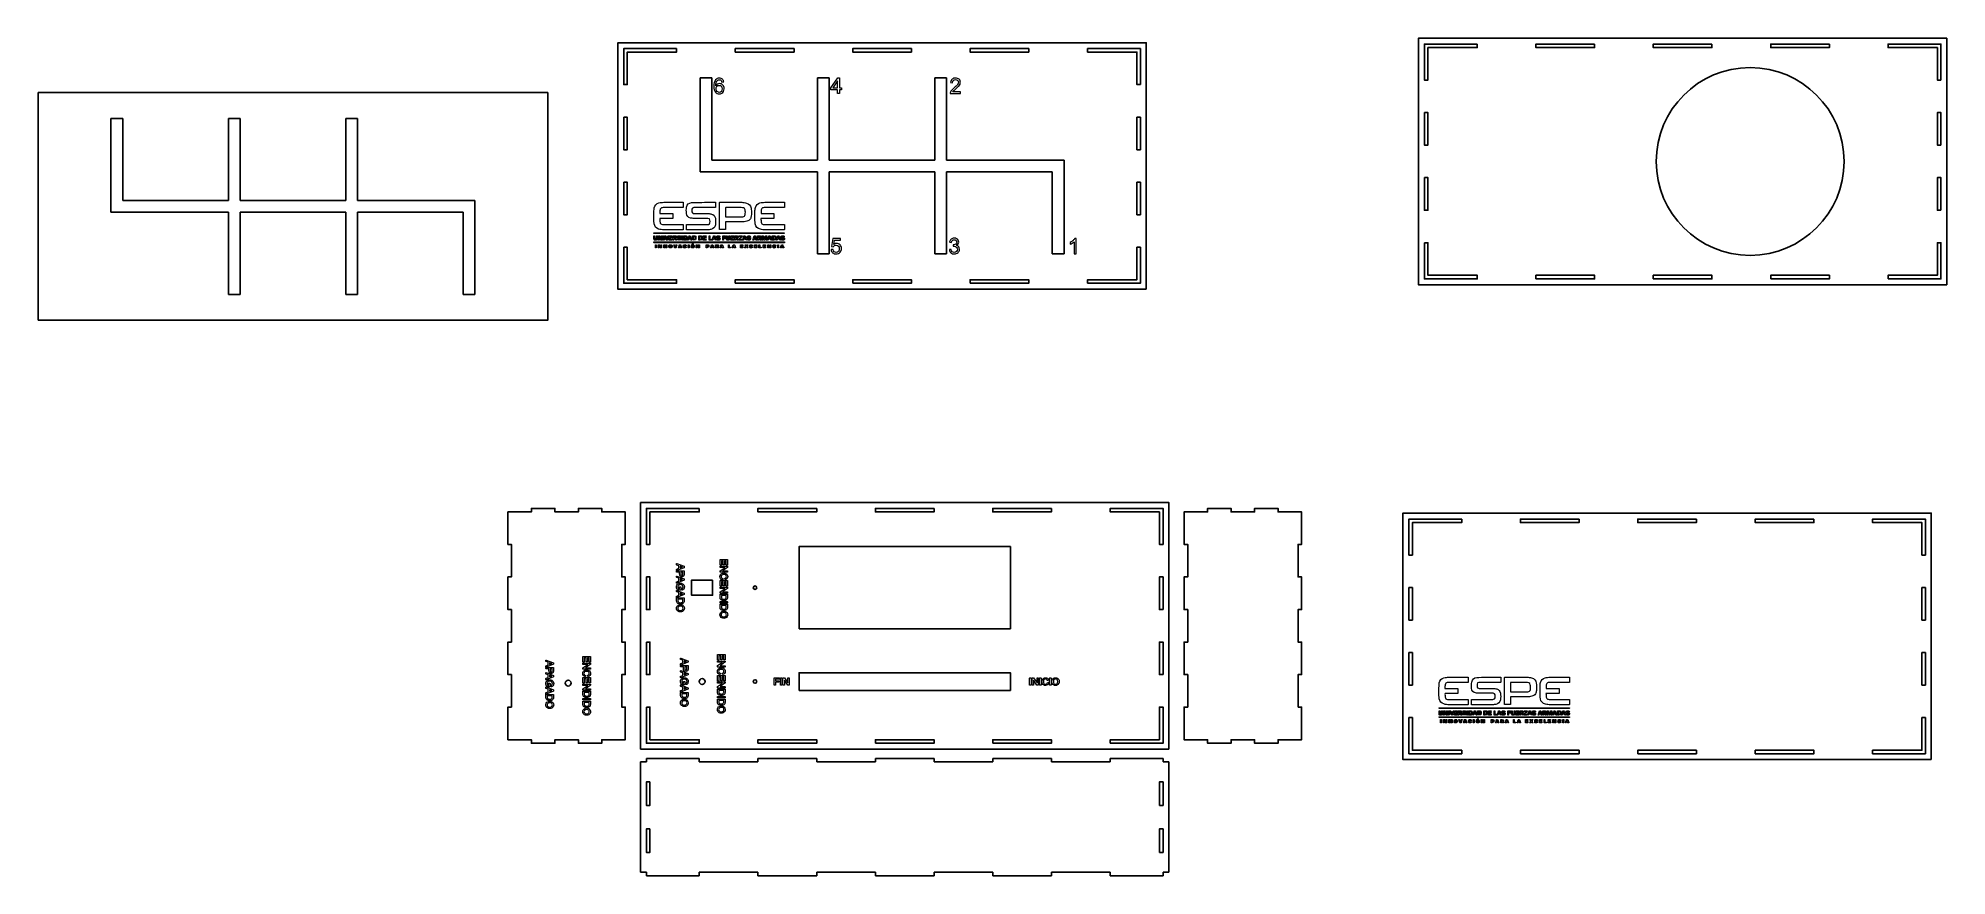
# Model space of a CAD drawing. Extents: x -410 to 1216, y 0 to 714.
import ezdxf

# ---------------------------------------------------------------- set-up
doc = ezdxf.new("R2010")
doc.units = 0
doc.header["$MEASUREMENT"] = 0
doc.layers.add('1', color=7, linetype='Continuous')
doc.layers.add('Capa 1', color=7, linetype='Continuous')

msp = doc.modelspace()

# ---------------------------------------------------------------- linework, layer by layer
at = {"linetype": 'Continuous'}
for p, q in [((153.7, 679.8), (153.7, 599.8)), ((153.7, 679.8), (163.7, 679.8)), ((163.7, 679.8), (163.7, 609.8)), ((163.7, 679.8), (163.7, 609.8)), ((253.7, 679.8), (253.7, 609.8)), ((253.7, 679.8), (263.7, 679.8)), ((263.7, 679.8), (263.7, 609.8)), ((353.7, 679.8), (353.7, 609.8)), ((353.7, 679.8), (363.7, 679.8)), ((363.7, 679.8), (363.7, 609.8)), ((-348.1, 645.3), (-348.1, 565.3)), ((-348.1, 645.3), (-338.1, 645.3)), ((-338.1, 645.3), (-338.1, 575.3)), ((-338.1, 645.3), (-338.1, 575.3)), ((-248.1, 645.3), (-248.1, 575.3)), ((-248.1, 645.3), (-238.1, 645.3)), ((-238.1, 645.3), (-238.1, 575.3)), ((-148.1, 645.3), (-148.1, 575.3)), ((-148.1, 645.3), (-138.1, 645.3)), ((-138.1, 645.3), (-138.1, 575.3)), ((163.7, 609.8), (253.7, 609.8)), ((263.7, 609.8), (353.7, 609.8)), ((363.7, 609.8), (463.7, 609.8)), ((463.7, 529.8), (463.7, 609.8)), ((153.7, 599.8), (253.7, 599.8)), ((253.7, 599.8), (253.7, 529.8)), ((263.7, 599.8), (353.7, 599.8)), ((263.7, 599.8), (263.7, 529.8)), ((353.7, 599.8), (353.7, 529.8)), ((363.7, 599.8), (453.7, 599.8)), ((363.7, 599.8), (363.7, 529.8)), ((453.7, 529.8), (453.7, 599.8)), ((-338.1, 575.3), (-248.1, 575.3)), ((-238.1, 575.3), (-148.1, 575.3)), ((-138.1, 575.3), (-38.1, 575.3)), ((-38.1, 495.3), (-38.1, 575.3)), ((-348.1, 565.3), (-248.1, 565.3)), ((-248.1, 565.3), (-248.1, 495.3)), ((-238.1, 565.3), (-148.1, 565.3)), ((-238.1, 565.3), (-238.1, 495.3)), ((-148.1, 565.3), (-148.1, 495.3)), ((-138.1, 565.3), (-48.1, 565.3)), ((-138.1, 565.3), (-138.1, 495.3)), ((-48.1, 495.3), (-48.1, 565.3)), ((253.7, 529.8), (263.7, 529.8)), ((363.7, 529.8), (353.7, 529.8)), ((463.7, 529.8), (453.7, 529.8)), ((-248.1, 495.3), (-238.1, 495.3)), ((-138.1, 495.3), (-148.1, 495.3)), ((-38.1, 495.3), (-48.1, 495.3)), ((108, 100), (153, 100)), ((108, 100), (108, 97)), ((153, 100), (153, 97)), ((203, 97), (203, 100)), ((203, 100), (253, 100)), ((253, 100), (253, 97)), ((303, 97), (303, 100)), ((303, 100), (353, 100)), ((353, 100), (353, 97)), ((403, 97), (403, 100)), ((403, 100), (453, 100)), ((453, 100), (453, 97)), ((503, 97), (503, 100)), ((503, 100), (548, 100)), ((548, 100), (548, 97)), ((103, 3), (103, 97)), ((108, 97), (103, 97)), ((153, 97), (203, 97)), ((253, 97), (303, 97)), ((353, 97), (403, 97)), ((453, 97), (503, 97)), ((548, 97), (553, 97)), ((553, 97), (553, 3)), ((108, 3), (103, 3)), ((108, 0), (108, 3)), ((108, 0), (153, 0)), ((153, 0), (153, 3)), ((153, 3), (203, 3)), ((203, 3), (203, 0)), ((203, 0), (253, 0)), ((253, 0), (253, 3)), ((253, 3), (303, 3)), ((303, 3), (303, 0)), ((303, 0), (353, 0)), ((353, 0), (353, 3)), ((353, 3), (403, 3)), ((403, 3), (403, 0)), ((403, 0), (453, 0)), ((453, 0), (453, 3)), ((453, 3), (503, 3)), ((503, 3), (503, 0)), ((503, 0), (548, 0)), ((548, 0), (548, 3)), ((548, 3), (553, 3))]:
    msp.add_line(p, q, dxfattribs=at)
for points in [[(533.7, 499.8), (533.7, 709.8), (83.7, 709.8), (83.7, 499.8)], [(133.7, 704.8), (88.7, 704.8), (88.7, 674.1), (91.7, 674.1), (91.7, 701.8), (133.7, 701.8)], [(233.7, 704.8), (183.7, 704.8), (183.7, 701.8), (233.7, 701.8)], [(333.7, 704.8), (283.7, 704.8), (283.7, 701.8), (333.7, 701.8)], [(433.7, 704.8), (383.7, 704.8), (383.7, 701.8), (433.7, 701.8)], [(528.7, 674.1), (528.7, 704.8), (483.7, 704.8), (483.7, 701.8), (525.7, 701.8), (525.7, 674.1)], [(1215.6, 503.6), (1215.6, 713.6), (765.6, 713.6), (765.6, 503.6)], [(815.6, 708.6), (770.6, 708.6), (770.6, 677.9), (773.6, 677.9), (773.6, 705.6), (815.6, 705.6)], [(915.6, 708.6), (865.6, 708.6), (865.6, 705.6), (915.6, 705.6)], [(1015.6, 708.6), (965.6, 708.6), (965.6, 705.6), (1015.6, 705.6)], [(1115.6, 708.6), (1065.6, 708.6), (1065.6, 705.6), (1115.6, 705.6)], [(1210.6, 677.9), (1210.6, 708.6), (1165.6, 708.6), (1165.6, 705.6), (1207.6, 705.6), (1207.6, 677.9)], [(-410.1, 473.3), (23.9, 473.3), (23.9, 667.3), (-410.1, 667.3)], [(88.7, 646.3), (88.7, 618.6), (91.7, 618.6), (91.7, 646.3)], [(528.7, 618.6), (528.7, 646.3), (525.7, 646.3), (525.7, 618.6)], [(770.6, 650.2), (770.6, 622.5), (773.6, 622.5), (773.6, 650.2)], [(1210.6, 622.5), (1210.6, 650.2), (1207.6, 650.2), (1207.6, 622.5)], [(88.7, 590.9), (88.7, 563.2), (91.7, 563.2), (91.7, 590.9)], [(528.7, 563.2), (528.7, 590.9), (525.7, 590.9), (525.7, 563.2)], [(770.6, 594.8), (770.6, 567.1), (773.6, 567.1), (773.6, 594.8)], [(1210.6, 567.1), (1210.6, 594.8), (1207.6, 594.8), (1207.6, 567.1)], [(770.6, 539.4), (770.6, 508.6), (815.6, 508.6), (815.6, 511.6), (773.6, 511.6), (773.6, 539.4)], [(1165.6, 508.6), (1210.6, 508.6), (1210.6, 539.4), (1207.6, 539.4), (1207.6, 511.6), (1165.6, 511.6)], [(88.7, 535.5), (88.7, 504.8), (133.7, 504.8), (133.7, 507.8), (91.7, 507.8), (91.7, 535.5)], [(483.7, 504.8), (528.7, 504.8), (528.7, 535.5), (525.7, 535.5), (525.7, 507.8), (483.7, 507.8)], [(183.7, 504.8), (233.7, 504.8), (233.7, 507.8), (183.7, 507.8)], [(283.7, 504.8), (333.7, 504.8), (333.7, 507.8), (283.7, 507.8)], [(383.7, 504.8), (433.7, 504.8), (433.7, 507.8), (383.7, 507.8)], [(865.6, 508.6), (915.6, 508.6), (915.6, 511.6), (865.6, 511.6)], [(965.6, 508.6), (1015.6, 508.6), (1015.6, 511.6), (965.6, 511.6)], [(1065.6, 508.6), (1115.6, 508.6), (1115.6, 511.6), (1065.6, 511.6)], [(553, 108), (553, 318), (103, 318), (103, 108)], [(153, 313), (108, 313), (108, 282.3), (111, 282.3), (111, 310), (153, 310)], [(253, 313), (203, 313), (203, 310), (253, 310)], [(353, 313), (303, 313), (303, 310), (353, 310)], [(453, 313), (403, 313), (403, 310), (453, 310)], [(548, 282.3), (548, 313), (503, 313), (503, 310), (545, 310), (545, 282.3)], [(1202.4, 99), (1202.4, 309), (752.4, 309), (752.4, 99)], [(802.4, 304), (757.4, 304), (757.4, 273.3), (760.4, 273.3), (760.4, 301), (802.4, 301)], [(902.4, 304), (852.4, 304), (852.4, 301), (902.4, 301)], [(1002.4, 304), (952.4, 304), (952.4, 301), (1002.4, 301)], [(1102.4, 304), (1052.4, 304), (1052.4, 301), (1102.4, 301)], [(1197.4, 273.3), (1197.4, 304), (1152.4, 304), (1152.4, 301), (1194.4, 301), (1194.4, 273.3)], [(238, 210.5), (418, 210.5), (418, 280.5), (238, 280.5)], [(108, 254.6), (108, 226.9), (111, 226.9), (111, 254.6)], [(164.4, 252), (164.4, 239), (146.4, 239), (146.4, 252)], [(548, 226.9), (548, 254.6), (545, 254.6), (545, 226.9)], [(757.4, 245.6), (757.4, 217.9), (760.4, 217.9), (760.4, 245.6)], [(1197.4, 217.9), (1197.4, 245.6), (1194.4, 245.6), (1194.4, 217.9)], [(108, 199.1), (108, 171.4), (111, 171.4), (111, 199.1)], [(548, 171.4), (548, 199.1), (545, 199.1), (545, 171.4)], [(757.4, 190.2), (757.4, 162.5), (760.4, 162.5), (760.4, 190.2)], [(1197.4, 162.5), (1197.4, 190.2), (1194.4, 190.2), (1194.4, 162.5)], [(238, 158), (418, 158), (418, 173), (238, 173)], [(108, 143.7), (108, 113), (153, 113), (153, 116), (111, 116), (111, 143.7)], [(503, 113), (548, 113), (548, 143.7), (545, 143.7), (545, 116), (503, 116)], [(757.4, 134.8), (757.4, 104), (802.4, 104), (802.4, 107), (760.4, 107), (760.4, 134.8)], [(1152.4, 104), (1197.4, 104), (1197.4, 134.8), (1194.4, 134.8), (1194.4, 107), (1152.4, 107)], [(203, 113), (253, 113), (253, 116), (203, 116)], [(303, 113), (353, 113), (353, 116), (303, 116)], [(403, 113), (453, 113), (453, 116), (403, 116)], [(852.4, 104), (902.4, 104), (902.4, 107), (852.4, 107)], [(952.4, 104), (1002.4, 104), (1002.4, 107), (952.4, 107)], [(1052.4, 104), (1102.4, 104), (1102.4, 107), (1052.4, 107)]]:
    msp.add_lwpolyline(points, close=True, dxfattribs=at)
for centre, radius in [((1048.1, 608.6), 80), ((200.5, 245.5), 1.5), ((41.4, 164.2), 2.5), ((155.4, 165.5), 2.5), ((200.5, 165.5), 1.5)]:
    msp.add_circle(centre, radius, dxfattribs=at)
at = {"color": 1, "lineweight": 0}
for points in [[(114.6, 569), (115, 571.2), (116.4, 572.7), (118.6, 573.3)], [(118.6, 573.3), (119.9, 573.6), (121.3, 573.8), (122.7, 573.8)], [(121.4, 569.2), (120.4, 569), (119.8, 568.4), (119.6, 567.4)], [(123.1, 569.4), (122.5, 569.4), (121.9, 569.3), (121.4, 569.2)], [(139, 569.4), (133.7, 569.4), (128.4, 569.4), (123.1, 569.4)], [(139.3, 569.7), (139.3, 569.4), (139.2, 569.4), (139, 569.4)], [(139.3, 573.8), (139.3, 573.6), (139.3, 573.5), (139.3, 573.4)], [(139.3, 573.4), (139.3, 572.2), (139.3, 570.9), (139.3, 569.7)], [(142.1, 564.4), (141.9, 566.1), (141.9, 567.9), (142.2, 569.7)], [(142.2, 569.7), (142.7, 572), (144.1, 573.3), (146.5, 573.6)], [(146.5, 573.6), (147.1, 573.7), (147.7, 573.7), (148.3, 573.7)], [(148.4, 569.3), (147.5, 569.3), (146.9, 568.8), (146.8, 567.9)], [(149.2, 569.4), (148.9, 569.4), (148.7, 569.4), (148.4, 569.3)], [(166.9, 569.6), (166.9, 569.4), (166.8, 569.4), (166.7, 569.4)], [(166.9, 573.8), (166.9, 573.7), (166.9, 573.6), (166.9, 573.5)], [(166.9, 573.5), (166.9, 572.2), (166.9, 570.9), (166.9, 569.6)], [(170.2, 573.7), (170.3, 573.7), (170.4, 573.8), (170.5, 573.8)], [(170.2, 550.5), (170.2, 558.2), (170.2, 566), (170.2, 573.7)], [(170.5, 573.8), (176.7, 573.8), (182.9, 573.8), (189.2, 573.8)], [(175.7, 569.3), (175.4, 569.3), (175.3, 569.2), (175.3, 568.9)], [(188.7, 569.3), (184.4, 569.3), (180, 569.3), (175.7, 569.3)], [(190.7, 569), (190.1, 569.2), (189.4, 569.3), (188.7, 569.3)], [(189.2, 573.8), (190.6, 573.8), (191.9, 573.6), (193.3, 573.2)], [(193.3, 573.2), (195.5, 572.6), (196.8, 571.1), (197.2, 568.8)], [(200.4, 566), (200.4, 567.1), (200.5, 568.2), (200.8, 569.3)], [(200.8, 569.3), (201.3, 571.4), (202.7, 572.7), (204.7, 573.3)], [(204.7, 573.3), (206.1, 573.6), (207.5, 573.8), (208.9, 573.8)], [(207.5, 569.2), (206.4, 569), (205.8, 568.3), (205.7, 567.3)], [(209.2, 569.4), (208.6, 569.4), (208, 569.3), (207.5, 569.2)], [(208.9, 573.8), (214.5, 573.8), (220, 573.8), (225.5, 573.8)], [(225, 569.4), (219.7, 569.4), (214.5, 569.4), (209.2, 569.4)], [(225.5, 569.4), (225.3, 569.4), (225.1, 569.4), (225, 569.4)], [(225.5, 573.8), (225.5, 572.3), (225.5, 570.8), (225.5, 569.4)], [(114.3, 566.4), (114.4, 567.3), (114.5, 568.1), (114.6, 569)], [(114.3, 558.6), (114.3, 561.2), (114.3, 563.8), (114.3, 566.4)], [(114.6, 555.5), (114.4, 556.5), (114.3, 557.5), (114.3, 558.6)], [(118.4, 551), (116.2, 551.7), (114.9, 553.2), (114.6, 555.5)], [(119.6, 567.4), (119.4, 566.4), (119.5, 565.3), (119.4, 564.2)], [(119.4, 564.2), (123.2, 564.2), (126.8, 564.2), (130.5, 564.2)], [(130.5, 560), (126.8, 560), (123.1, 560), (119.4, 560)], [(119.4, 560), (119.4, 559.4), (119.4, 558.8), (119.4, 558.2)], [(119.4, 558.2), (119.5, 557.8), (119.5, 557.3), (119.6, 556.9)], [(119.6, 556.9), (119.8, 555.7), (120.4, 555.1), (121.6, 555)], [(121.6, 555), (122.1, 554.9), (122.6, 554.8), (123.1, 554.8)], [(130.5, 564.2), (130.5, 562.8), (130.5, 561.4), (130.5, 560)], [(139.3, 554.8), (139.3, 554.7), (139.3, 554.6), (139.3, 554.5)], [(139.3, 554.5), (139.3, 553.3), (139.3, 552), (139.3, 550.7)], [(142, 550.4), (142, 551.9), (142, 553.3), (142, 554.8)], [(145.6, 560.4), (143.5, 560.9), (142.4, 562.1), (142.1, 564.4)], [(148.5, 560.1), (147.5, 560.1), (146.5, 560.2), (145.6, 560.4)], [(146.8, 567.9), (146.7, 567.1), (146.7, 566.3), (146.8, 565.6)], [(146.8, 565.6), (146.9, 564.9), (147.3, 564.5), (147.9, 564.4)], [(147.9, 564.4), (148.3, 564.3), (148.7, 564.3), (149.1, 564.3)], [(159.4, 560.1), (155.8, 560.1), (152.1, 560.1), (148.5, 560.1)], [(149.1, 564.3), (152.9, 564.2), (156.7, 564.3), (160.6, 564.2)], [(160.4, 560.1), (160.1, 560.1), (159.7, 560.1), (159.4, 560.1)], [(159.6, 554.8), (160, 554.8), (160.4, 554.9), (160.9, 555)], [(162.1, 558.7), (162, 559.6), (161.4, 560), (160.4, 560.1)], [(160.6, 564.2), (161.5, 564.2), (162.5, 564.1), (163.4, 563.8)], [(160.9, 555), (161.6, 555.1), (162.1, 555.5), (162.1, 556.2)], [(162.1, 556.2), (162.2, 557), (162.2, 557.9), (162.1, 558.7)], [(166.7, 554.5), (166.4, 552.3), (165, 551.1), (162.9, 550.7)], [(163.4, 563.8), (165.3, 563.3), (166.4, 562.1), (166.7, 560.3)], [(166.7, 560.3), (167, 558.3), (167, 556.4), (166.7, 554.5)], [(175.3, 557.1), (175.3, 554.9), (175.3, 552.7), (175.3, 550.5)], [(188.5, 561.3), (189, 561.3), (189.5, 561.3), (190, 561.4)], [(193.5, 557.6), (192.1, 557.2), (190.5, 557.1), (189, 557.1)], [(190, 561.4), (191.3, 561.5), (192, 562.1), (192.1, 563.3)], [(192.1, 567.4), (192, 568.2), (191.5, 568.8), (190.7, 569)], [(192.1, 563.3), (192.3, 564.7), (192.3, 566), (192.1, 567.4)], [(196.5, 559.7), (195.8, 558.5), (194.8, 557.9), (193.5, 557.6)], [(197.3, 562.4), (197.2, 561.5), (197, 560.5), (196.5, 559.7)], [(197.2, 568.8), (197.3, 568), (197.4, 567.2), (197.4, 566.4)], [(197.4, 566.4), (197.4, 565.1), (197.4, 563.8), (197.3, 562.4)], [(200.4, 558.2), (200.4, 560.8), (200.4, 563.4), (200.4, 566)], [(200.7, 555.5), (200.5, 556.4), (200.5, 557.3), (200.4, 558.2)], [(205.1, 550.8), (202.6, 551.4), (201.1, 553), (200.7, 555.5)], [(216.6, 560), (212.9, 560), (209.3, 560), (205.5, 560)], [(205.5, 560), (205.6, 558.9), (205.6, 557.9), (205.7, 556.8)], [(205.7, 567.3), (205.6, 566.3), (205.6, 565.3), (205.6, 564.3)], [(205.6, 564.3), (205.6, 564.2), (205.6, 564.2), (205.6, 564.2)], [(205.6, 564.2), (209.3, 564.2), (213, 564.2), (216.6, 564.2)], [(205.7, 556.8), (205.8, 555.8), (206.4, 555.2), (207.4, 555)], [(207.4, 555), (208, 554.9), (208.6, 554.8), (209.2, 554.8)], [(209.2, 554.8), (214.5, 554.8), (219.8, 554.8), (225.1, 554.8)], [(216.6, 564.2), (216.6, 562.8), (216.6, 561.4), (216.6, 560)], [(225.1, 554.8), (225.2, 554.8), (225.3, 554.8), (225.5, 554.8)], [(225.5, 554.8), (225.5, 553.4), (225.5, 551.9), (225.5, 550.5)], [(114.3, 547.5), (114.3, 547.7), (114.4, 547.8), (114.6, 547.7)], [(114.6, 547.2), (114.4, 547.1), (114.3, 547.2), (114.3, 547.5)], [(114.4, 542.3), (114.3, 543.3), (114.4, 544.2), (114.4, 545.2)], [(114.3, 539.7), (114.3, 540), (114.4, 540.1), (114.6, 540)], [(114.6, 539.4), (114.4, 539.4), (114.3, 539.5), (114.3, 539.7)], [(114.4, 545.2), (114.6, 545.2), (114.8, 545.2), (115, 545.2)], [(115, 541.6), (114.7, 541.7), (114.4, 541.9), (114.4, 542.3)], [(115, 545.2), (115, 544.9), (115, 544.6), (115, 544.2)], [(115, 544.2), (115, 543.7), (115.1, 543.1), (115.1, 542.6)], [(116.3, 541.6), (115.9, 541.6), (115.4, 541.6), (115, 541.6)], [(115.1, 542.6), (115.1, 542.3), (115.2, 542.2), (115.4, 542.2)], [(115.4, 542.2), (115.7, 542.2), (115.9, 542.2), (116.2, 542.2)], [(115.6, 534.9), (115.6, 535.8), (115.6, 536.7), (115.6, 537.7)], [(115.6, 537.7), (115.9, 537.7), (116.1, 537.7), (116.3, 537.7)], [(116.2, 542.2), (116.5, 542.3), (116.6, 542.3), (116.6, 542.7)], [(117.3, 542.7), (117.3, 541.7), (116.9, 541.7), (116.3, 541.6)], [(116.3, 537.7), (116.3, 536.8), (116.3, 535.8), (116.3, 534.9)], [(116.6, 544.6), (116.6, 544.8), (116.6, 545), (116.6, 545.2)], [(116.6, 545.2), (116.9, 545.2), (117.1, 545.2), (117.3, 545.2)], [(116.6, 542.7), (116.6, 543.3), (116.6, 544), (116.6, 544.6)], [(117.3, 545.2), (117.3, 545.2), (117.3, 545.2), (117.3, 545.1)], [(117.3, 545.1), (117.3, 544.3), (117.4, 543.5), (117.3, 542.7)], [(118.1, 534.9), (118.1, 535.8), (118.1, 536.7), (118.1, 537.7)], [(118.1, 537.7), (118.5, 537.7), (118.9, 537.7), (119.3, 537.7)], [(118.2, 541.8), (118.2, 542.9), (118.2, 544), (118.2, 545.2)], [(118.2, 545.2), (118.6, 545.2), (118.9, 545.2), (119.3, 545.2)], [(118.3, 541.6), (118.3, 541.6), (118.2, 541.7), (118.2, 541.8)], [(118.9, 541.6), (118.7, 541.6), (118.5, 541.6), (118.3, 541.6)], [(122.9, 550.4), (121.4, 550.4), (119.9, 550.5), (118.4, 551)], [(120.3, 541.8), (119.8, 542.7), (119.4, 543.5), (118.9, 544.5)], [(118.9, 544.5), (118.9, 543.5), (118.9, 542.6), (118.9, 541.6)], [(119, 536.8), (118.9, 536.8), (118.9, 536.8), (118.9, 536.8)], [(118.9, 536.8), (118.9, 536.2), (118.9, 535.6), (118.9, 534.9)], [(119.7, 534.9), (119.4, 535.5), (119.2, 536.2), (119, 536.8)], [(119.3, 545.2), (119.4, 545.2), (119.5, 545.1), (119.5, 545)], [(119.3, 537.7), (119.4, 537.7), (119.5, 537.6), (119.5, 537.5)], [(119.5, 545), (119.9, 544.2), (120.3, 543.3), (120.8, 542.5)], [(119.5, 537.5), (119.7, 536.9), (119.9, 536.4), (120.1, 535.9)], [(120.2, 537.7), (120.5, 537.7), (120.7, 537.7), (120.9, 537.7)], [(120.2, 535.6), (120.2, 536.3), (120.2, 537), (120.2, 537.7)], [(120.4, 541.6), (120.4, 541.6), (120.3, 541.7), (120.3, 541.8)], [(121.6, 541.6), (121.2, 541.6), (120.8, 541.6), (120.4, 541.6)], [(120.8, 542.5), (120.8, 542.5), (120.8, 542.4), (120.9, 542.4)], [(120.9, 542.4), (120.9, 543.3), (120.9, 544.3), (120.9, 545.2)], [(120.9, 545.2), (121.1, 545.2), (121.3, 545.2), (121.6, 545.2)], [(120.9, 537.7), (120.9, 536.8), (120.9, 535.8), (120.9, 534.9)], [(121.6, 545.2), (121.6, 544), (121.6, 542.8), (121.6, 541.6)], [(122.5, 545.2), (122.7, 545.2), (122.9, 545.2), (123.1, 545.2)], [(122.5, 541.6), (122.5, 542.8), (122.5, 544), (122.5, 545.2)], [(122.8, 541.6), (122.7, 541.6), (122.6, 541.6), (122.5, 541.6)], [(123.2, 541.9), (123.2, 541.6), (123.1, 541.6), (122.8, 541.6)], [(122.8, 534.9), (122.8, 535.8), (122.8, 536.7), (122.8, 537.7)], [(122.8, 537.7), (123.1, 537.7), (123.5, 537.7), (123.9, 537.7)], [(139, 550.4), (133.6, 550.4), (128.2, 550.4), (122.9, 550.4)], [(124.1, 535.1), (123.9, 535.7), (123.7, 536.3), (123.5, 536.8)], [(123.5, 536.8), (123.5, 536.2), (123.5, 535.6), (123.5, 534.9)], [(124.6, 542.3), (124.3, 543.3), (124, 544.2), (123.7, 545.2)], [(123.7, 545.2), (123.9, 545.2), (124.2, 545.2), (124.4, 545.2)], [(123.9, 537.7), (123.9, 537.7), (124, 537.6), (124.1, 537.5)], [(124.1, 537.5), (124.3, 537), (124.5, 536.4), (124.7, 535.9)], [(124.4, 545.2), (124.7, 544.3), (125, 543.3), (125.4, 542.3)], [(125.7, 541.6), (124.9, 541.6), (124.8, 541.6), (124.6, 542.3)], [(124.8, 535.7), (124.8, 536.4), (124.8, 537), (124.8, 537.7)], [(124.8, 537.7), (125, 537.7), (125.2, 537.7), (125.5, 537.7)], [(125.4, 542.3), (125.7, 543.3), (126, 544.3), (126.3, 545.2)], [(125.5, 537.7), (125.5, 536.8), (125.5, 535.9), (125.5, 534.9)], [(126, 541.8), (125.9, 541.7), (125.8, 541.6), (125.7, 541.6)], [(126.5, 543.6), (126.3, 543), (126.1, 542.4), (126, 541.8)], [(126.3, 545.2), (126.6, 545.2), (126.8, 545.2), (127.1, 545.2)], [(127.1, 545.2), (126.9, 544.7), (126.7, 544.1), (126.5, 543.6)], [(127.2, 536.9), (127.2, 537.4), (127.6, 537.7), (128.3, 537.7)], [(127.2, 535.7), (127.2, 536.1), (127.2, 536.5), (127.2, 536.9)], [(127.5, 541.6), (127.5, 542.8), (127.5, 544), (127.5, 545.2)], [(127.5, 545.2), (128.4, 545.2), (129.2, 545.2), (130, 545.2)], [(130, 541.6), (129.2, 541.6), (128.4, 541.6), (127.5, 541.6)], [(128.7, 537), (128.2, 537.1), (128, 537), (128, 536.8)], [(128, 536.8), (128, 536.4), (128, 536.1), (128, 535.8)], [(130, 544.6), (129.4, 544.6), (128.8, 544.6), (128.2, 544.6)], [(128.2, 544.6), (128.2, 544.3), (128.2, 544), (128.2, 543.7)], [(128.2, 543.7), (128.8, 543.7), (129.3, 543.7), (129.9, 543.7)], [(129.9, 543.2), (129.3, 543.2), (128.8, 543.2), (128.2, 543.2)], [(128.2, 543.2), (128.2, 542.9), (128.2, 542.6), (128.2, 542.2)], [(128.2, 542.2), (128.8, 542.2), (129.4, 542.2), (130, 542.2)], [(128.3, 537.7), (128.6, 537.7), (128.9, 537.7), (129.2, 537.7)], [(129, 536.7), (129, 536.9), (128.9, 537), (128.7, 537)], [(129.2, 537.7), (129.5, 537.6), (129.8, 537.3), (129.8, 536.9)], [(129.8, 536.9), (129.8, 536.7), (129.8, 536.5), (129.8, 536.3)], [(129.9, 543.7), (129.9, 543.5), (129.9, 543.4), (129.9, 543.2)], [(130, 545.2), (130, 545), (130, 544.8), (130, 544.6)], [(130, 542.2), (130, 542), (130, 541.8), (130, 541.6)], [(130.8, 541.6), (130.8, 542.8), (130.8, 544), (130.8, 545.2)], [(130.8, 545.2), (131.5, 545.2), (132.3, 545.2), (133, 545.2)], [(131.1, 541.6), (131, 541.6), (130.9, 541.6), (130.8, 541.6)], [(131.5, 542), (131.5, 541.7), (131.4, 541.6), (131.1, 541.6)], [(131.2, 537.5), (131.2, 537.6), (131.2, 537.6), (131.2, 537.7)], [(131.2, 537.7), (131.4, 537.7), (131.6, 537.7), (131.8, 537.7)], [(131.8, 535.4), (131.6, 536.1), (131.4, 536.8), (131.2, 537.5)], [(132.7, 544.6), (132.3, 544.6), (131.9, 544.6), (131.5, 544.6)], [(131.5, 544.6), (131.5, 544.2), (131.5, 543.8), (131.5, 543.4)], [(131.5, 543.4), (131.9, 543.4), (132.3, 543.4), (132.7, 543.5)], [(132.4, 542.8), (132.1, 542.8), (131.8, 542.8), (131.5, 542.8)], [(131.5, 542.8), (131.5, 542.5), (131.5, 542.2), (131.5, 542)], [(131.8, 537.7), (131.9, 537.7), (132, 537.5), (132, 537.4)], [(132, 537.4), (132.2, 536.8), (132.4, 536.2), (132.6, 535.6)], [(133, 542.2), (133, 542.6), (132.8, 542.8), (132.4, 542.8)], [(132.6, 535.6), (132.7, 536.2), (132.9, 536.8), (133.1, 537.4)], [(133, 543.9), (132.9, 544.1), (133.1, 544.5), (132.7, 544.6)], [(132.7, 544.6), (132.7, 544.6), (132.7, 544.6), (132.7, 544.6)], [(132.7, 543.5), (132.9, 543.5), (133, 543.7), (133, 543.9)], [(133, 545.2), (133.5, 545.2), (133.7, 544.8), (133.7, 544.4)], [(133, 541.6), (133, 541.8), (133, 542), (133, 542.2)], [(133.5, 541.6), (133.3, 541.6), (133.2, 541.6), (133, 541.6)], [(133.1, 537.4), (133.1, 537.6), (133.3, 537.7), (133.5, 537.7)], [(133.7, 543.9), (133.7, 543.6), (133.6, 543.3), (133.2, 543.1)], [(133.2, 543.1), (133.9, 542.8), (133.6, 542.2), (133.7, 541.6)], [(133.7, 541.6), (133.6, 541.6), (133.6, 541.6), (133.5, 541.6)], [(133.5, 537.7), (133.7, 537.7), (133.8, 537.7), (134, 537.7)], [(134, 537.7), (133.8, 537.2), (133.7, 536.8), (133.6, 536.4)], [(133.7, 544.4), (133.7, 544.2), (133.7, 544.1), (133.7, 543.9)], [(134.9, 541.7), (134.5, 541.7), (134.3, 542.1), (134.4, 542.8)], [(134.4, 544.4), (134.4, 544.9), (134.6, 545.2), (135, 545.2)], [(134.4, 544), (134.4, 544.1), (134.4, 544.3), (134.4, 544.4)], [(135, 543.2), (134.6, 543.3), (134.4, 543.5), (134.4, 544)], [(134.4, 542.8), (134.6, 542.8), (134.8, 542.8), (135, 542.8)], [(136.7, 541.7), (136.1, 541.6), (135.5, 541.6), (134.9, 541.7)], [(135, 545.2), (135.5, 545.2), (136, 545.2), (136.6, 545.2)], [(136.2, 543.1), (135.9, 543.2), (135.4, 543.2), (135, 543.2)], [(135, 542.8), (135.1, 542.2), (135.1, 542.2), (135.6, 542.2)], [(135.2, 544.6), (135.1, 544.6), (135.1, 544.2), (135.1, 544.1)], [(135.1, 544.1), (135.1, 544), (135.2, 543.8), (135.3, 543.8)], [(136.2, 544.6), (135.9, 544.7), (135.5, 544.6), (135.2, 544.6)], [(135.2, 534.9), (135.4, 535.6), (135.6, 536.3), (135.8, 537)], [(135.3, 543.8), (135.8, 543.7), (136.2, 543.7), (136.6, 543.7)], [(135.6, 542.2), (135.8, 542.2), (135.9, 542.2), (136, 542.2)], [(135.8, 537.1), (135.9, 537.3), (135.9, 537.6), (136.1, 537.7)], [(135.8, 537), (135.8, 537), (135.8, 537.1), (135.8, 537.1)], [(136, 542.2), (136.5, 542.2), (136.7, 542.4), (136.5, 542.8)], [(136.1, 537.7), (136.4, 537.7), (136.8, 537.7), (137.1, 537.7)], [(136.6, 544.2), (136.5, 544.4), (136.4, 544.6), (136.2, 544.6)], [(136.5, 542.8), (136.5, 543), (136.4, 543.1), (136.2, 543.1)], [(136.6, 537), (136.5, 536.6), (136.4, 536.3), (136.3, 536)], [(136.6, 545.2), (137, 545.1), (137.2, 544.8), (137.1, 544.2)], [(137.1, 544.2), (136.9, 544.2), (136.7, 544.2), (136.6, 544.2)], [(136.6, 543.7), (137.1, 543.6), (137.2, 543.4), (137.3, 542.9)], [(136.9, 536), (136.8, 536.3), (136.7, 536.6), (136.6, 537)], [(136.6, 537), (136.6, 537), (136.6, 537), (136.6, 537)], [(137.2, 542.1), (137.1, 541.9), (136.9, 541.7), (136.7, 541.7)], [(137.1, 537.7), (137.1, 537.7), (137.2, 537.6), (137.2, 537.6)], [(137.3, 542.9), (137.3, 542.6), (137.2, 542.4), (137.2, 542.1)], [(137.2, 537.6), (137.5, 536.7), (137.7, 535.9), (138, 535)], [(138, 545.2), (138.2, 545.2), (138.4, 545.2), (138.7, 545.2)], [(138.7, 541.6), (138.6, 541.6), (138.6, 541.6), (138.6, 541.6)], [(138.7, 545.2), (138.7, 544), (138.7, 542.8), (138.7, 541.6)], [(139.3, 550.7), (139.3, 550.5), (139.2, 550.4), (139, 550.4)], [(139.4, 536.9), (139.5, 537.4), (139.7, 537.6), (140.2, 537.7)], [(139.5, 535.5), (139.4, 536), (139.4, 536.5), (139.4, 536.9)], [(139.6, 545.2), (140.3, 545.2), (141, 545.2), (141.8, 545.2)], [(139.6, 541.6), (139.6, 542.8), (139.6, 544), (139.6, 545.2)], [(139.8, 541.6), (139.7, 541.6), (139.6, 541.6), (139.6, 541.6)], [(141.7, 541.6), (141, 541.6), (140.4, 541.6), (139.8, 541.6)], [(140.2, 537.7), (140.5, 537.7), (140.9, 537.8), (141.2, 537.7)], [(140.4, 537), (140.3, 537), (140.3, 536.9), (140.2, 536.8)], [(140.2, 536.8), (140.2, 536.5), (140.2, 536.2), (140.2, 535.9)], [(141.5, 544.6), (141.1, 544.6), (140.7, 544.6), (140.3, 544.6)], [(140.3, 544.6), (140.3, 543.8), (140.3, 543), (140.3, 542.2)], [(140.3, 542.2), (140.7, 542.2), (141.1, 542.2), (141.5, 542.3)], [(141.2, 536.7), (141.1, 537), (140.7, 537.2), (140.4, 537)], [(141.2, 537.7), (141.8, 537.6), (142, 537.3), (141.9, 536.7)], [(141.9, 536.7), (141.6, 536.7), (141.4, 536.7), (141.2, 536.7)], [(142, 544), (141.9, 544.3), (141.8, 544.6), (141.5, 544.6)], [(141.5, 542.3), (141.7, 542.3), (141.9, 542.4), (141.9, 542.7)], [(142.6, 542.5), (142.6, 542), (142.2, 541.7), (141.7, 541.6)], [(141.8, 545.2), (142.3, 545.1), (142.7, 544.7), (142.7, 544.1)], [(141.9, 542.7), (141.9, 543.1), (142, 543.6), (142, 544)], [(142.4, 550.4), (142.3, 550.4), (142.1, 550.4), (142, 550.4)], [(159.9, 550.4), (154.1, 550.4), (148.2, 550.4), (142.4, 550.4)], [(142.7, 544.1), (142.7, 543.6), (142.7, 543), (142.6, 542.5)], [(143.1, 541.6), (143.3, 542.2), (143.5, 542.8), (143.7, 543.3)], [(144, 542.1), (143.8, 541.6), (143.8, 541.6), (143.1, 541.6)], [(143.6, 534.9), (143.6, 535.8), (143.6, 536.7), (143.6, 537.7)], [(143.6, 537.7), (143.8, 537.7), (144.1, 537.7), (144.3, 537.7)], [(143.7, 543.3), (143.9, 543.9), (144, 544.4), (144.2, 545)], [(144.2, 542.3), (144.2, 542.3), (144.1, 542.2), (144, 542.2)], [(144, 542.2), (144, 542.2), (144, 542.2), (144, 542.1)], [(144.2, 545), (144.3, 545.2), (144.3, 545.2), (144.5, 545.2)], [(145.6, 542.3), (145.1, 542.3), (144.7, 542.3), (144.2, 542.3)], [(144.8, 544.6), (144.6, 544), (144.5, 543.4), (144.3, 542.9)], [(144.3, 542.9), (144.7, 542.9), (145, 542.9), (145.4, 542.9)], [(144.3, 537.7), (144.3, 536.8), (144.3, 535.8), (144.3, 534.9)], [(144.5, 545.2), (145.4, 545.2), (145.4, 545.2), (145.6, 544.5)], [(145.4, 542.9), (145.2, 543.4), (145, 544), (144.8, 544.6)], [(145.6, 544.5), (145.9, 543.6), (146.2, 542.7), (146.5, 541.9)], [(145.8, 541.7), (145.7, 541.8), (145.7, 542.1), (145.6, 542.3)], [(146.6, 541.6), (146.3, 541.6), (146, 541.6), (145.8, 541.7)], [(146, 536.5), (146, 537.5), (146.3, 537.7), (147.1, 537.7)], [(146, 536.3), (146, 536.4), (146, 536.5), (146, 536.5)], [(146.5, 541.9), (146.5, 541.8), (146.5, 541.7), (146.6, 541.6)], [(146.8, 538.1), (147.1, 538.3), (147.3, 538.4), (147.6, 538.6)], [(146.9, 537.9), (146.9, 537.9), (146.9, 538), (146.8, 538.1)], [(147.1, 537), (147, 537), (146.8, 536.9), (146.8, 536.7)], [(146.8, 536.7), (146.8, 536.4), (146.8, 536.1), (146.8, 535.8)], [(147.8, 538.1), (147.5, 538), (147.2, 538), (146.9, 537.9)], [(147.1, 545.2), (147.9, 545.2), (148.6, 545.2), (149.3, 545.2)], [(147.1, 541.7), (147.1, 542.8), (147.1, 544), (147.1, 545.2)], [(149.4, 541.7), (148.7, 541.6), (147.9, 541.7), (147.1, 541.7)], [(147.1, 537.7), (147.4, 537.8), (147.7, 537.7), (148, 537.7)], [(147.4, 537), (147.3, 537), (147.2, 537.1), (147.1, 537)], [(147.8, 536.7), (147.8, 536.9), (147.7, 537), (147.4, 537)], [(147.6, 538.6), (147.7, 538.4), (147.7, 538.3), (147.8, 538.1)], [(149, 544.6), (148.6, 544.6), (148.2, 544.6), (147.9, 544.6)], [(147.9, 544.6), (147.9, 543.8), (147.9, 543), (147.9, 542.2)], [(147.9, 542.2), (148.3, 542.2), (148.6, 542.2), (149, 542.2)], [(148, 537.7), (148.3, 537.6), (148.6, 537.4), (148.6, 537)], [(148.6, 537), (148.6, 536.5), (148.6, 536.1), (148.6, 535.6)], [(149.5, 544.2), (149.5, 544.5), (149.3, 544.6), (149, 544.6)], [(149, 542.2), (149.3, 542.3), (149.4, 542.4), (149.5, 542.6)], [(149.3, 545.2), (149.8, 545.2), (150.2, 544.8), (150.2, 544.3)], [(150.1, 542.3), (150.1, 541.9), (149.8, 541.7), (149.4, 541.7)], [(149.5, 542.6), (149.5, 543.1), (149.5, 543.7), (149.5, 544.2)], [(150.2, 544.3), (150.2, 543.6), (150.2, 543), (150.1, 542.3)], [(150.3, 534.9), (150.3, 535.8), (150.3, 536.7), (150.3, 537.7)], [(150.3, 537.7), (150.7, 537.7), (151.1, 537.7), (151.5, 537.7)], [(151.8, 534.9), (151.6, 535.5), (151.3, 536.2), (151, 536.9)], [(151, 536.9), (151, 536.2), (151, 535.6), (151, 534.9)], [(151.5, 537.7), (151.5, 537.7), (151.6, 537.6), (151.6, 537.5)], [(151.6, 537.5), (151.9, 536.9), (152.1, 536.3), (152.3, 535.6)], [(152.3, 535.6), (152.3, 536.3), (152.3, 537), (152.3, 537.7)], [(152.3, 537.7), (152.6, 537.7), (152.8, 537.7), (153.1, 537.7)], [(152.6, 541.6), (152.6, 542.8), (152.6, 544), (152.6, 545.2)], [(152.6, 545.2), (153.3, 545.2), (154, 545.2), (154.7, 545.2)], [(154.9, 541.7), (154.1, 541.6), (153.4, 541.6), (152.6, 541.6)], [(153.1, 537.7), (153.1, 536.7), (153.1, 535.8), (153.1, 534.9)], [(154.5, 544.6), (154.1, 544.6), (153.7, 544.6), (153.3, 544.6)], [(153.3, 544.6), (153.3, 543.8), (153.3, 543), (153.3, 542.2)], [(153.3, 542.2), (153.7, 542.2), (154.1, 542.2), (154.4, 542.2)], [(154.4, 542.2), (154.7, 542.2), (154.9, 542.4), (155, 542.7)], [(155, 544.2), (155, 544.4), (154.8, 544.6), (154.5, 544.6)], [(154.7, 545.2), (155.2, 545.2), (155.6, 544.9), (155.7, 544.3)], [(155.6, 542.3), (155.5, 541.9), (155.3, 541.7), (154.9, 541.7)], [(155, 542.7), (155, 543.2), (155, 543.7), (155, 544.2)], [(155.7, 544.3), (155.8, 543.7), (155.8, 543), (155.6, 542.3)], [(156.4, 541.6), (156.4, 542.8), (156.4, 544), (156.4, 545.2)], [(156.4, 545.2), (157.2, 545.2), (158, 545.2), (158.9, 545.2)], [(158.9, 541.6), (158, 541.6), (157.2, 541.6), (156.4, 541.6)], [(158.9, 544.6), (158.3, 544.6), (157.7, 544.6), (157.1, 544.6)], [(157.1, 544.6), (157.1, 544.3), (157.1, 544), (157.1, 543.7)], [(157.1, 543.7), (157.7, 543.7), (158.2, 543.7), (158.8, 543.7)], [(158.8, 543.2), (158.2, 543.2), (157.7, 543.2), (157.1, 543.2)], [(157.1, 543.2), (157.1, 542.9), (157.1, 542.6), (157.1, 542.2)], [(157.1, 542.2), (157.7, 542.2), (158.3, 542.2), (158.9, 542.2)], [(158.8, 543.7), (158.8, 543.6), (158.8, 543.4), (158.8, 543.2)], [(158.9, 545.2), (158.9, 545), (158.9, 544.8), (158.9, 544.6)], [(158.9, 542.2), (158.9, 542), (158.9, 541.8), (158.9, 541.6)], [(158.9, 537.7), (159.5, 537.7), (160.1, 537.7), (160.7, 537.7)], [(158.9, 534.9), (158.9, 535.8), (158.9, 536.7), (158.9, 537.7)], [(160.4, 536.9), (160.2, 537), (159.9, 537), (159.7, 537.1)], [(159.7, 537.1), (159.7, 536.8), (159.7, 536.5), (159.7, 536.2)], [(162.9, 550.7), (161.9, 550.5), (160.9, 550.4), (159.9, 550.4)], [(160.4, 536.4), (160.5, 536.5), (160.5, 536.9), (160.4, 536.9)], [(160.7, 537.7), (161.1, 537.6), (161.2, 537.2), (161.2, 536.7)], [(161.2, 536.7), (161.2, 536), (161.1, 535.7), (160.7, 535.6)], [(161.3, 541.6), (161.3, 542.8), (161.3, 544), (161.3, 545.2)], [(161.3, 545.2), (161.5, 545.2), (161.7, 545.2), (162, 545.2)], [(163.6, 541.6), (162.8, 541.6), (162.1, 541.6), (161.3, 541.6)], [(162, 545.2), (162, 544.2), (162, 543.3), (162, 542.2)], [(162, 542.2), (162.6, 542.2), (163.1, 542.2), (163.6, 542.2)], [(163, 536.3), (163.1, 536.7), (163.2, 537.1), (163.4, 537.5)], [(163.4, 537.5), (163.4, 537.7), (163.5, 537.7), (163.6, 537.7)], [(163.6, 542.2), (163.6, 542), (163.6, 541.8), (163.6, 541.6)], [(163.6, 537.7), (164.6, 537.7), (164.6, 537.7), (164.8, 536.8)], [(164, 537), (163.9, 536.7), (163.8, 536.3), (163.7, 536)], [(163.9, 541.6), (164.1, 542.1), (164.2, 542.5), (164.3, 543)], [(164.8, 542.1), (164.6, 541.5), (164.6, 541.5), (163.9, 541.6)], [(164.3, 536), (164.2, 536.3), (164.1, 536.7), (164, 537)], [(164, 537), (164, 537), (164, 537), (164, 537)], [(164.3, 543), (164.6, 543.6), (164.8, 544.3), (165, 545)], [(165, 542.3), (165, 542.3), (164.9, 542.2), (164.8, 542.1)], [(164.8, 536.8), (165, 536.2), (165.2, 535.6), (165.4, 535)], [(165, 545), (165.1, 545.2), (165.1, 545.2), (165.3, 545.2)], [(166.4, 542.3), (165.9, 542.3), (165.5, 542.3), (165, 542.3)], [(165.6, 544.5), (165.4, 544), (165.2, 543.4), (165.1, 542.9)], [(165.1, 542.9), (165.5, 542.9), (165.8, 542.9), (166.2, 542.9)], [(165.3, 545.2), (166.1, 545.2), (166.1, 545.2), (166.4, 544.5)], [(165.7, 544.5), (165.6, 544.5), (165.6, 544.5), (165.6, 544.5)], [(166.2, 542.9), (166, 543.4), (165.8, 544), (165.7, 544.5)], [(166.4, 544.5), (166.7, 543.6), (167, 542.7), (167.3, 541.9)], [(167.3, 541.6), (166.7, 541.5), (166.7, 541.5), (166.4, 542.3)], [(166.9, 534.9), (166.9, 535.8), (166.9, 536.7), (166.9, 537.7)], [(166.9, 537.7), (167.6, 537.7), (168.2, 537.7), (168.8, 537.6)], [(167.3, 541.9), (167.3, 541.8), (167.3, 541.7), (167.3, 541.6)], [(168.6, 541.6), (167.9, 541.7), (167.7, 542.1), (167.8, 542.8)], [(168.5, 536.9), (168.2, 537), (168, 537), (167.7, 537)], [(167.7, 537), (167.7, 536.8), (167.7, 536.7), (167.7, 536.5)], [(167.7, 536.5), (167.7, 536.5), (167.7, 536.4), (167.7, 536.2)], [(167.8, 544.7), (167.9, 545), (168.1, 545.2), (168.4, 545.2)], [(167.8, 543.8), (167.8, 544.1), (167.8, 544.4), (167.8, 544.7)], [(168.5, 543.2), (168, 543.3), (167.9, 543.4), (167.8, 543.8)], [(167.8, 542.8), (168, 542.8), (168.2, 542.8), (168.4, 542.8)], [(168.4, 545.2), (168.9, 545.2), (169.5, 545.2), (170, 545.2)], [(168.4, 542.8), (168.4, 542.8), (168.4, 542.7), (168.4, 542.7)], [(168.4, 542.7), (168.5, 542.2), (168.5, 542.2), (169.1, 542.2)], [(168.6, 544.5), (168.5, 544.5), (168.5, 544.2), (168.5, 544.1)], [(168.5, 544.1), (168.5, 544), (168.7, 543.8), (168.8, 543.8)], [(169.7, 543.1), (169.3, 543.2), (168.9, 543.2), (168.5, 543.2)], [(168.5, 536.5), (168.6, 536.5), (168.5, 536.9), (168.5, 536.9)], [(169.6, 544.6), (169.3, 544.7), (168.9, 544.6), (168.6, 544.5)], [(170, 541.6), (169.5, 541.6), (169, 541.6), (168.6, 541.6)], [(168.8, 543.8), (169.2, 543.7), (169.7, 543.7), (170.1, 543.6)], [(168.8, 537.6), (169, 537.6), (169.2, 537.4), (169.3, 537.2)], [(169.1, 542.2), (169.2, 542.2), (169.3, 542.2), (169.4, 542.2)], [(169.3, 537.2), (169.3, 537), (169.3, 536.7), (169.3, 536.4)], [(169.4, 542.2), (170, 542.2), (170, 542.3), (169.9, 542.9)], [(170, 544.2), (169.9, 544.4), (169.8, 544.6), (169.6, 544.6)], [(169.9, 542.9), (169.9, 543), (169.8, 543.1), (169.7, 543.1)], [(170, 545.2), (170.4, 545.1), (170.6, 544.8), (170.6, 544.2)], [(170.6, 544.2), (170.4, 544.2), (170.1, 544.2), (170, 544.2)], [(170.6, 542.3), (170.6, 541.9), (170.4, 541.7), (170, 541.6)], [(170.1, 543.6), (170.5, 543.6), (170.6, 543.4), (170.7, 543.1)], [(175.3, 550.5), (173.6, 550.5), (171.9, 550.5), (170.2, 550.5)], [(170.7, 543.1), (170.7, 542.8), (170.7, 542.5), (170.6, 542.3)], [(170.7, 534.9), (170.9, 535.5), (171.1, 536), (171.2, 536.6)], [(171.2, 536.6), (171.3, 536.9), (171.4, 537.2), (171.5, 537.5)], [(171.5, 537.5), (171.6, 537.7), (171.6, 537.7), (171.8, 537.7)], [(171.8, 537.7), (172.7, 537.7), (172.7, 537.7), (173, 536.9)], [(172.1, 537), (172.1, 536.7), (172, 536.3), (171.9, 536)], [(172.2, 537), (172.2, 537), (172.2, 537), (172.1, 537)], [(172.5, 536), (172.4, 536.3), (172.3, 536.7), (172.2, 537)], [(173, 541.6), (173, 542.8), (173, 544), (173, 545.2)], [(173, 545.2), (173.8, 545.2), (174.6, 545.2), (175.4, 545.2)], [(173.7, 541.6), (173.5, 541.6), (173.2, 541.6), (173, 541.6)], [(173, 536.9), (173.2, 536.2), (173.4, 535.6), (173.6, 534.9)], [(175.4, 544.6), (174.9, 544.6), (174.3, 544.6), (173.7, 544.6)], [(173.7, 544.6), (173.7, 544.3), (173.7, 544), (173.7, 543.7)], [(173.7, 543.7), (174.2, 543.7), (174.8, 543.7), (175.3, 543.7)], [(175.3, 543.1), (174.8, 543.1), (174.3, 543.1), (173.7, 543.1)], [(173.7, 543.1), (173.7, 542.6), (173.7, 542.1), (173.7, 541.6)], [(175.3, 543.7), (175.3, 543.5), (175.3, 543.3), (175.3, 543.1)], [(175.4, 545.2), (175.4, 545), (175.4, 544.8), (175.4, 544.6)], [(176.1, 542.3), (176.1, 543.3), (176.1, 544.2), (176.1, 545.2)], [(176.1, 545.2), (176.3, 545.2), (176.5, 545.2), (176.8, 545.2)], [(176.8, 541.6), (176.4, 541.7), (176.1, 541.9), (176.1, 542.3)], [(176.8, 545.2), (176.8, 544.5), (176.8, 543.8), (176.8, 543.1)], [(176.8, 543.1), (176.8, 543), (176.8, 542.8), (176.8, 542.6)], [(176.8, 542.6), (176.8, 542.4), (176.9, 542.2), (177.2, 542.2)], [(178, 541.6), (177.6, 541.6), (177.2, 541.6), (176.8, 541.6)], [(177.2, 542.2), (177.4, 542.2), (177.7, 542.2), (178, 542.2)], [(177.8, 537.7), (178, 537.7), (178.2, 537.7), (178.5, 537.7)], [(177.8, 534.9), (177.8, 535.8), (177.8, 536.8), (177.8, 537.7)], [(179.1, 542.7), (179.1, 541.9), (178.8, 541.6), (178, 541.6)], [(178, 542.2), (178.2, 542.2), (178.3, 542.4), (178.3, 542.6)], [(178.3, 544.9), (178.3, 545), (178.3, 545.1), (178.3, 545.2)], [(178.3, 545.2), (178.6, 545.2), (178.8, 545.2), (179.1, 545.2)], [(178.3, 542.6), (178.3, 543.4), (178.3, 544.1), (178.3, 544.9)], [(178.5, 537.7), (178.5, 537), (178.5, 536.3), (178.5, 535.6)], [(179.9, 541.6), (179.9, 542.8), (179.9, 544), (179.9, 545.2)], [(179.9, 545.2), (180.7, 545.2), (181.5, 545.2), (182.3, 545.2)], [(182.3, 541.6), (181.5, 541.6), (180.7, 541.6), (179.9, 541.6)], [(182.3, 544.6), (181.8, 544.6), (181.2, 544.6), (180.6, 544.6)], [(180.6, 544.6), (180.6, 544.3), (180.6, 544.1), (180.6, 543.7)], [(180.6, 543.7), (181.1, 543.7), (181.7, 543.7), (182.2, 543.7)], [(182.2, 543.2), (181.7, 543.2), (181.2, 543.2), (180.6, 543.2)], [(180.6, 543.2), (180.6, 542.9), (180.6, 542.6), (180.6, 542.2)], [(180.6, 542.2), (181.2, 542.2), (181.7, 542.2), (182.3, 542.2)], [(181, 534.9), (181.3, 535.8), (181.5, 536.7), (181.8, 537.5)], [(181.8, 537.5), (181.8, 537.6), (181.9, 537.7), (182, 537.7)], [(182.4, 537.1), (182.3, 536.7), (182.2, 536.3), (182.1, 536)], [(182.2, 543.7), (182.2, 543.5), (182.2, 543.4), (182.2, 543.2)], [(182.3, 545.2), (182.3, 545), (182.3, 544.8), (182.3, 544.6)], [(182.3, 542.2), (182.3, 542), (182.3, 541.8), (182.3, 541.6)], [(182.7, 536), (182.6, 536.3), (182.5, 536.7), (182.4, 537.1)], [(183.1, 541.6), (183.1, 542.8), (183.1, 544), (183.1, 545.2)], [(183.1, 545.2), (183.9, 545.2), (184.6, 545.2), (185.4, 545.2)], [(183.8, 541.6), (183.6, 541.6), (183.3, 541.6), (183.1, 541.6)], [(183.2, 537.2), (183.4, 536.5), (183.6, 535.9), (183.8, 535.2)], [(185, 544.6), (184.6, 544.6), (184.2, 544.6), (183.8, 544.6)], [(183.8, 544.6), (183.8, 544.2), (183.8, 543.8), (183.8, 543.4)], [(183.8, 543.4), (184.2, 543.4), (184.6, 543.4), (185, 543.5)], [(183.9, 542.8), (183.9, 542.8), (183.9, 542.8), (183.8, 542.8)], [(183.8, 542.8), (183.8, 542.4), (183.8, 542), (183.8, 541.6)], [(184.7, 542.8), (184.4, 542.8), (184.2, 542.8), (183.9, 542.8)], [(185.3, 542.2), (185.3, 542.7), (185.2, 542.8), (184.7, 542.8)], [(185.3, 544.4), (185.3, 544.5), (185.1, 544.6), (185, 544.6)], [(185, 543.5), (185.1, 543.5), (185.3, 543.6), (185.3, 543.7)], [(185.3, 543.7), (185.3, 543.9), (185.3, 544.2), (185.3, 544.4)], [(185.9, 541.6), (185.3, 541.5), (185.3, 541.5), (185.3, 542.2)], [(185.4, 545.2), (185.7, 545.2), (186, 545), (186, 544.6)], [(186, 543.8), (186, 543.4), (185.9, 543.2), (185.5, 543.1)], [(185.5, 543.1), (186.3, 542.8), (185.9, 542.1), (186, 541.7)], [(186, 541.7), (186, 541.6), (185.9, 541.6), (185.9, 541.6)], [(186, 544.6), (186, 544.3), (186.1, 544), (186, 543.8)], [(186.7, 541.7), (186.7, 541.9), (186.6, 542.2), (186.7, 542.3)], [(186.7, 542.3), (187.3, 543), (187.8, 543.7), (188.4, 544.3)], [(187.1, 541.6), (186.9, 541.6), (186.7, 541.7), (186.7, 541.7)], [(186.8, 544.6), (186.8, 544.8), (186.8, 545), (186.8, 545.2)], [(186.8, 545.2), (187.7, 545.2), (188.6, 545.2), (189.5, 545.2)], [(188.6, 544.6), (187.9, 544.6), (187.4, 544.6), (186.8, 544.6)], [(189.3, 544.3), (188.7, 543.7), (188.2, 543), (187.6, 542.2)], [(187.6, 542.2), (188.2, 542.2), (188.9, 542.2), (189.5, 542.2)], [(188, 534.9), (188, 535.8), (188, 536.7), (188, 537.7)], [(188, 537.7), (188.7, 537.7), (189.4, 537.7), (190.1, 537.7)], [(188.4, 544.3), (188.4, 544.4), (188.5, 544.5), (188.6, 544.6)], [(190.1, 537.1), (189.6, 537.1), (189.2, 537.1), (188.8, 537.1)], [(188.8, 537.1), (188.8, 536.9), (188.8, 536.8), (188.8, 536.6)], [(188.8, 536.6), (189.2, 536.6), (189.6, 536.6), (190, 536.6)], [(189.5, 545.2), (189.6, 544.9), (189.5, 544.6), (189.3, 544.3)], [(189.5, 542.2), (189.5, 542), (189.5, 541.8), (189.5, 541.6)], [(189.9, 541.6), (190, 542.1), (190.2, 542.5), (190.3, 542.9)], [(190.8, 542.1), (190.6, 541.6), (190.6, 541.6), (189.9, 541.6)], [(190, 536.6), (190, 536.4), (190, 536.2), (190, 536.1)], [(190.1, 537.7), (190.1, 537.5), (190.1, 537.3), (190.1, 537.1)], [(190.3, 542.9), (190.5, 543.6), (190.8, 544.3), (191, 545)], [(191, 542.3), (190.9, 542.3), (190.8, 542.2), (190.8, 542.1)], [(191, 545), (191, 545.2), (191.1, 545.2), (191.3, 545.2)], [(191.6, 544.6), (191.4, 544), (191.2, 543.4), (191, 542.9)], [(191, 542.9), (191.4, 542.9), (191.8, 542.9), (192.2, 542.9)], [(192.4, 542.3), (191.9, 542.3), (191.5, 542.3), (191, 542.3)], [(191.3, 545.2), (191.6, 545.2), (191.8, 545.2), (192.1, 545.2)], [(192.2, 542.9), (192, 543.4), (191.8, 544), (191.6, 544.6)], [(192.3, 536.6), (192.1, 537), (191.9, 537.3), (191.7, 537.7)], [(191.7, 537.7), (192, 537.7), (192.4, 537.7), (192.6, 537.6)], [(192.1, 545.2), (192.5, 544), (192.9, 542.8), (193.3, 541.7)], [(192.3, 536.1), (192.4, 536.3), (192.4, 536.4), (192.3, 536.6)], [(193.3, 541.7), (192.7, 541.5), (192.7, 541.5), (192.4, 542.3)], [(192.6, 537.6), (192.8, 537.4), (192.9, 537.1), (193, 536.7)], [(193, 536.7), (193.2, 537), (193.3, 537.2), (193.4, 537.4)], [(193.4, 537.4), (193.5, 537.6), (193.6, 537.7), (193.8, 537.7)], [(194.6, 543.2), (193.8, 543.2), (193.7, 543.8), (193.8, 544.4)], [(194.6, 541.6), (194, 541.6), (193.7, 542), (193.8, 542.8)], [(193.8, 536.6), (193.7, 536.4), (193.7, 536.3), (193.8, 536.1)], [(193.8, 544.4), (193.8, 545.1), (194.1, 545.2), (194.9, 545.3)], [(193.8, 542.8), (194, 542.8), (194.2, 542.8), (194.4, 542.8)], [(193.8, 537.7), (194, 537.7), (194.2, 537.7), (194.4, 537.7)], [(194.4, 537.7), (194.2, 537.3), (194, 536.9), (193.8, 536.6)], [(194.9, 544.7), (194.5, 544.6), (194.4, 544.4), (194.5, 544)], [(194.4, 542.8), (194.4, 542.7), (194.5, 542.6), (194.4, 542.6)], [(194.4, 542.6), (194.4, 542.3), (194.6, 542.2), (194.8, 542.2)], [(194.5, 544), (194.5, 543.9), (194.7, 543.8), (194.8, 543.8)], [(195.6, 543.1), (195.3, 543.1), (194.9, 543.2), (194.6, 543.2)], [(195.9, 541.6), (195.4, 541.6), (195, 541.6), (194.6, 541.6)], [(194.8, 543.8), (195.2, 543.7), (195.7, 543.7), (196.1, 543.6)], [(194.8, 542.2), (195.1, 542.2), (195.3, 542.2), (195.6, 542.2)], [(194.9, 545.3), (195.2, 545.3), (195.6, 545.3), (195.9, 545.2)], [(195.3, 544.7), (195.1, 544.7), (195, 544.7), (194.9, 544.7)], [(195.9, 544.2), (195.8, 544.6), (195.8, 544.7), (195.3, 544.7)], [(195.9, 542.7), (195.9, 542.9), (195.9, 543.1), (195.6, 543.1)], [(195.6, 542.2), (195.9, 542.2), (195.9, 542.4), (195.9, 542.7)], [(195.9, 535.5), (195.8, 536), (195.8, 536.5), (195.9, 537)], [(195.9, 545.2), (196.4, 545.1), (196.6, 544.8), (196.6, 544.2)], [(196.6, 544.2), (196.3, 544.2), (196.1, 544.2), (195.9, 544.2)], [(196.6, 542.5), (196.6, 541.9), (196.5, 541.7), (195.9, 541.6)], [(195.9, 537), (195.9, 537.4), (196.2, 537.6), (196.6, 537.7)], [(196.1, 543.6), (196.5, 543.6), (196.6, 543.4), (196.6, 543)], [(196.6, 543), (196.7, 542.8), (196.6, 542.7), (196.6, 542.5)], [(196.6, 537.7), (196.9, 537.7), (197.3, 537.7), (197.6, 537.7)], [(197.2, 537), (196.7, 537), (196.6, 537), (196.6, 536.5)], [(196.6, 536.5), (196.6, 536.3), (196.6, 536.1), (196.6, 536)], [(197.6, 536.7), (197.5, 536.9), (197.5, 537), (197.2, 537)], [(197.6, 537.7), (198.1, 537.7), (198.4, 537.4), (198.3, 536.7)], [(198.2, 536.7), (198, 536.7), (197.8, 536.7), (197.6, 536.7)], [(198.3, 536.7), (198.3, 536.7), (198.2, 536.7), (198.2, 536.7)], [(198.7, 541.6), (199.1, 542.8), (199.4, 544), (199.9, 545.2)], [(199.4, 541.6), (199.2, 541.5), (198.9, 541.6), (198.7, 541.6)], [(199.7, 542.3), (199.6, 542.1), (199.5, 541.8), (199.4, 541.6)], [(200.4, 544.6), (200.2, 544), (200, 543.4), (199.8, 542.9)], [(199.8, 542.9), (200.2, 542.9), (200.6, 542.9), (201, 542.9)], [(199.9, 545.2), (200.1, 545.2), (200.5, 545.2), (200.8, 545.2)], [(200, 534.9), (200, 535.8), (200, 536.7), (200, 537.7)], [(200, 537.7), (200.7, 537.7), (201.3, 537.7), (202, 537.7)], [(201, 542.9), (200.8, 543.5), (200.6, 544), (200.4, 544.6)], [(200.8, 545.2), (200.8, 545.2), (200.9, 545.1), (201, 545.1)], [(202, 537.1), (201.6, 537.1), (201.2, 537.1), (200.8, 537.1)], [(200.8, 537.1), (200.8, 536.9), (200.8, 536.8), (200.8, 536.6)], [(200.8, 536.6), (201.2, 536.6), (201.5, 536.6), (201.9, 536.6)], [(201, 545.1), (201.3, 543.9), (201.7, 542.8), (202.1, 541.6)], [(201.5, 541.6), (201.4, 541.6), (201.4, 541.7), (201.3, 541.8)], [(202.1, 541.6), (201.9, 541.6), (201.7, 541.6), (201.5, 541.6)], [(201.9, 536.6), (201.9, 536.4), (201.9, 536.2), (201.9, 536)], [(202, 537.7), (202, 537.5), (202, 537.3), (202, 537.1)], [(202.7, 541.6), (202.7, 542.8), (202.7, 544), (202.7, 545.2)], [(202.7, 545.2), (203.4, 545.2), (204.1, 545.2), (204.8, 545.2)], [(203, 541.6), (202.9, 541.6), (202.8, 541.6), (202.7, 541.6)], [(203.4, 542), (203.4, 541.7), (203.3, 541.6), (203, 541.6)], [(204.6, 544.6), (204.2, 544.6), (203.8, 544.6), (203.4, 544.6)], [(203.4, 544.6), (203.4, 544.2), (203.4, 543.8), (203.4, 543.4)], [(203.4, 543.4), (203.8, 543.4), (204.2, 543.4), (204.6, 543.5)], [(204.3, 542.8), (204, 542.8), (203.7, 542.8), (203.4, 542.8)], [(203.4, 542.8), (203.4, 542.5), (203.4, 542.2), (203.4, 542)], [(203.8, 534.9), (203.8, 535.8), (203.8, 536.7), (203.8, 537.7)], [(203.8, 537.7), (204.1, 537.7), (204.3, 537.7), (204.6, 537.7)], [(204.9, 542.3), (204.9, 542.6), (204.7, 542.8), (204.3, 542.8)], [(204.9, 544.3), (204.8, 544.4), (204.7, 544.6), (204.6, 544.6)], [(204.6, 543.5), (204.7, 543.5), (204.8, 543.6), (204.8, 543.7)], [(204.6, 537.7), (204.6, 537), (204.6, 536.3), (204.6, 535.6)], [(204.8, 545.2), (205.3, 545.2), (205.5, 545), (205.6, 544.4)], [(204.8, 543.7), (204.9, 543.9), (204.9, 544.1), (204.9, 544.3)], [(204.9, 541.6), (204.9, 541.8), (204.9, 542.1), (204.9, 542.3)], [(205.6, 541.6), (205.3, 541.6), (205.1, 541.6), (204.9, 541.6)], [(209.1, 550.4), (207.7, 550.4), (206.4, 550.5), (205.1, 550.8)], [(205.6, 543.6), (205.5, 543.4), (205.3, 543.3), (205.2, 543.1)], [(205.2, 543.1), (205.6, 542.9), (205.7, 542.6), (205.6, 541.6)], [(205.6, 544.4), (205.6, 544.2), (205.6, 543.9), (205.6, 543.6)], [(206.4, 541.6), (206.4, 542.8), (206.4, 544), (206.4, 545.2)], [(206.4, 545.2), (206.7, 545.2), (207.1, 545.2), (207.4, 545.2)], [(207.1, 541.6), (206.9, 541.6), (206.6, 541.6), (206.4, 541.6)], [(208.1, 541.9), (207.8, 542.7), (207.5, 543.5), (207.1, 544.3)], [(207.1, 544.3), (207.1, 543.4), (207.1, 542.5), (207.1, 541.6)], [(207.4, 545.2), (207.5, 545.2), (207.6, 545.1), (207.6, 545)], [(207.4, 534.9), (207.4, 535.8), (207.4, 536.7), (207.4, 537.7)], [(207.4, 537.7), (208.1, 537.7), (208.7, 537.7), (209.4, 537.7)], [(207.6, 545), (207.9, 544.2), (208.2, 543.5), (208.5, 542.7)], [(208.6, 541.6), (208.3, 541.6), (208.2, 541.6), (208.1, 541.9)], [(209.4, 537.1), (209, 537.1), (208.6, 537.1), (208.2, 537.1)], [(208.2, 537.1), (208.2, 536.9), (208.2, 536.8), (208.2, 536.6)], [(208.2, 536.6), (208.5, 536.6), (208.9, 536.6), (209.3, 536.6)], [(208.5, 542.7), (208.7, 543.2), (208.9, 543.7), (209.1, 544.2)], [(208.9, 541.9), (208.9, 541.7), (208.8, 541.6), (208.6, 541.6)], [(209.9, 544.4), (209.6, 543.5), (209.2, 542.7), (208.9, 541.9)], [(225.1, 550.4), (219.7, 550.4), (214.4, 550.4), (209.1, 550.4)], [(209.1, 544.2), (209.2, 544.5), (209.3, 544.8), (209.4, 545)], [(209.3, 536.6), (209.3, 536.4), (209.3, 536.2), (209.3, 536.1)], [(209.4, 545), (209.4, 545.1), (209.5, 545.2), (209.6, 545.2)], [(209.4, 537.7), (209.4, 537.5), (209.4, 537.3), (209.4, 537.1)], [(209.6, 545.2), (209.9, 545.2), (210.3, 545.2), (210.6, 545.2)], [(209.9, 541.6), (209.9, 542.5), (209.9, 543.4), (209.9, 544.4)], [(209.9, 544.4), (209.9, 544.4), (209.9, 544.4), (209.9, 544.4)], [(210.6, 541.6), (210.4, 541.6), (210.2, 541.6), (209.9, 541.6)], [(210.6, 545.2), (210.6, 544), (210.6, 542.8), (210.6, 541.6)], [(211.2, 541.6), (211.3, 542.1), (211.4, 542.5), (211.6, 542.9)], [(212.1, 542.1), (211.8, 541.5), (211.9, 541.5), (211.2, 541.6)], [(211.3, 534.9), (211.3, 535.8), (211.3, 536.7), (211.3, 537.7)], [(211.3, 537.7), (211.6, 537.7), (212, 537.7), (212.4, 537.7)], [(211.6, 542.9), (211.8, 543.6), (212, 544.3), (212.3, 545)], [(212.1, 536.7), (212.1, 536.8), (212, 536.8), (212, 536.9)], [(212, 536.9), (212, 536.2), (212, 535.6), (212, 534.9)], [(212.3, 542.3), (212.2, 542.3), (212.1, 542.2), (212.1, 542.1)], [(212.7, 535.1), (212.5, 535.6), (212.3, 536.2), (212.1, 536.7)], [(212.3, 545), (212.3, 545.2), (212.4, 545.2), (212.6, 545.2)], [(212.9, 544.6), (212.7, 544), (212.5, 543.4), (212.3, 542.9)], [(212.3, 542.9), (212.7, 542.9), (213.1, 542.9), (213.5, 542.9)], [(213.6, 542.3), (213.2, 542.3), (212.8, 542.3), (212.3, 542.3)], [(212.4, 537.7), (212.4, 537.7), (212.5, 537.6), (212.6, 537.5)], [(212.6, 545.2), (212.9, 545.2), (213.1, 545.2), (213.4, 545.2)], [(212.6, 537.5), (212.8, 537), (213, 536.4), (213.2, 535.9)], [(213.5, 542.9), (213.3, 543.4), (213.1, 544), (212.9, 544.6)], [(213.3, 535.7), (213.3, 536.4), (213.3, 537), (213.3, 537.7)], [(213.3, 537.7), (213.5, 537.7), (213.8, 537.7), (214, 537.7)], [(213.4, 545.2), (213.8, 544), (214.2, 542.8), (214.6, 541.6)], [(214.6, 541.6), (214, 541.5), (213.9, 541.5), (213.6, 542.3)], [(214, 537.7), (214, 536.8), (214, 535.8), (214, 534.9)], [(215.2, 545.2), (215.9, 545.2), (216.7, 545.2), (217.4, 545.2)], [(215.2, 541.6), (215.2, 542.8), (215.2, 544), (215.2, 545.2)], [(217.5, 541.7), (216.8, 541.6), (216, 541.6), (215.2, 541.6)], [(215.7, 537), (215.8, 537.4), (216, 537.6), (216.5, 537.7)], [(215.8, 535.5), (215.7, 536), (215.7, 536.5), (215.7, 537)], [(217, 544.6), (216.7, 544.6), (216.3, 544.6), (215.9, 544.6)], [(215.9, 544.6), (215.9, 543.8), (215.9, 543), (215.9, 542.2)], [(215.9, 542.2), (216.3, 542.2), (216.7, 542.2), (217.1, 542.2)], [(216.5, 537.7), (216.7, 537.7), (217, 537.7), (217.3, 537.7)], [(216.7, 537), (216.6, 537), (216.5, 536.8), (216.5, 536.7)], [(216.5, 536.7), (216.5, 536.5), (216.5, 536.2), (216.5, 535.9)], [(217.4, 536.7), (217.3, 537), (217.1, 537.1), (216.7, 537)], [(217.6, 543.9), (217.5, 544.4), (217.4, 544.6), (217, 544.6)], [(217.1, 542.2), (217.3, 542.3), (217.5, 542.4), (217.5, 542.7)], [(217.3, 537.7), (218, 537.7), (218.2, 537.4), (218.2, 536.7)], [(217.4, 545.2), (218, 545.1), (218.3, 544.7), (218.3, 544.2)], [(218.2, 536.7), (217.9, 536.7), (217.7, 536.7), (217.4, 536.7)], [(217.5, 542.7), (217.5, 543.1), (217.6, 543.5), (217.6, 543.9)], [(218.2, 542.3), (218.1, 541.9), (217.9, 541.7), (217.5, 541.7)], [(218.3, 544.2), (218.3, 543.6), (218.2, 542.9), (218.2, 542.3)], [(218.7, 541.6), (218.8, 541.9), (218.9, 542.1), (218.9, 542.3)], [(219.6, 542.1), (219.4, 541.5), (219.4, 541.5), (218.7, 541.6)], [(218.9, 542.3), (219.2, 543.2), (219.5, 544.1), (219.8, 545)], [(219.8, 542.3), (219.8, 542.3), (219.7, 542.2), (219.6, 542.1)], [(219.8, 545), (219.9, 545.2), (219.9, 545.2), (220.1, 545.2)], [(221.2, 542.3), (220.7, 542.3), (220.3, 542.3), (219.8, 542.3)], [(220.4, 544.5), (220.2, 544), (220.1, 543.4), (219.9, 542.9)], [(219.9, 542.9), (220.3, 542.9), (220.6, 542.9), (221, 542.9)], [(219.9, 534.9), (219.9, 535.8), (219.9, 536.7), (219.9, 537.7)], [(219.9, 537.7), (220.1, 537.7), (220.4, 537.7), (220.6, 537.7)], [(220.1, 545.2), (220.4, 545.2), (220.7, 545.3), (220.9, 545.2)], [(220.5, 544.5), (220.5, 544.5), (220.4, 544.5), (220.4, 544.5)], [(221, 542.9), (220.8, 543.4), (220.7, 544), (220.5, 544.5)], [(220.6, 537.7), (220.6, 536.8), (220.6, 535.8), (220.6, 534.9)], [(220.9, 545.2), (221.1, 545.1), (221.1, 544.7), (221.2, 544.5)], [(221.2, 544.5), (221.5, 543.6), (221.8, 542.8), (222.1, 541.9)], [(222.1, 541.6), (221.5, 541.5), (221.5, 541.5), (221.2, 542.3)], [(222.1, 541.9), (222.1, 541.8), (222.1, 541.7), (222.1, 541.6)], [(222.1, 534.9), (222.4, 535.8), (222.6, 536.7), (222.9, 537.5)], [(223.4, 541.6), (222.7, 541.7), (222.5, 542), (222.6, 542.8)], [(222.6, 544.7), (222.7, 545), (223, 545.2), (223.3, 545.2)], [(222.6, 543.9), (222.6, 544.1), (222.6, 544.4), (222.6, 544.7)], [(223.3, 543.2), (222.8, 543.3), (222.7, 543.4), (222.6, 543.9)], [(222.6, 542.8), (222.8, 542.8), (223, 542.8), (223.2, 542.8)], [(222.9, 537.5), (222.9, 537.6), (223.1, 537.7), (223.1, 537.7)], [(223.2, 542.8), (223.2, 542.7), (223.3, 542.7), (223.3, 542.7)], [(223.3, 545.2), (223.8, 545.2), (224.3, 545.2), (224.8, 545.2)], [(223.7, 544.7), (223.4, 544.6), (223.3, 544.4), (223.3, 544.2)], [(223.3, 544.2), (223.3, 544), (223.4, 543.8), (223.6, 543.8)], [(224.4, 543.1), (224, 543.1), (223.6, 543.2), (223.3, 543.2)], [(223.3, 542.7), (223.3, 542.2), (223.3, 542.2), (223.9, 542.2)], [(223.6, 537.1), (223.4, 536.7), (223.4, 536.3), (223.3, 536)], [(224.7, 541.6), (224.2, 541.6), (223.8, 541.6), (223.4, 541.6)], [(223.6, 543.8), (223.9, 543.8), (224.2, 543.7), (224.6, 543.7)], [(223.9, 536), (223.8, 536.3), (223.7, 536.7), (223.6, 537.1)], [(224.7, 544.2), (224.6, 544.7), (224.3, 544.8), (223.7, 544.7)], [(223.9, 542.2), (224, 542.2), (224.1, 542.2), (224.2, 542.2)], [(224.2, 542.2), (224.7, 542.2), (224.8, 542.3), (224.8, 542.7)], [(224.3, 537.2), (224.5, 536.5), (224.7, 535.8), (224.9, 535.2)], [(224.8, 542.7), (224.8, 543), (224.7, 543.1), (224.4, 543.1)], [(224.6, 543.7), (225, 543.7), (225.3, 543.6), (225.5, 543.2)], [(225.4, 544.2), (225.2, 544.2), (224.9, 544.2), (224.7, 544.2)], [(225.5, 542.2), (225.4, 541.8), (225.1, 541.6), (224.7, 541.6)], [(224.8, 545.2), (225.3, 545.2), (225.5, 544.8), (225.4, 544.2)], [(225, 540), (225.1, 540), (225.3, 540), (225.5, 540)], [(225.5, 539.4), (225.3, 539.4), (225.2, 539.4), (225, 539.4)], [(225.5, 550.5), (225.3, 550.4), (225.2, 550.4), (225.1, 550.4)], [(225.1, 547.7), (225.4, 547.8), (225.4, 547.7), (225.4, 547.4)], [(225.4, 547.4), (225.4, 547.2), (225.3, 547.2), (225.1, 547.2)], [(225.5, 543.2), (225.5, 542.9), (225.5, 542.5), (225.5, 542.2)], [(225.5, 540), (225.5, 539.8), (225.5, 539.6), (225.5, 539.4)], [(116.3, 534.9), (116.1, 534.9), (115.9, 534.9), (115.6, 534.9)], [(118.9, 534.9), (118.7, 534.9), (118.4, 534.9), (118.1, 534.9)], [(120.9, 534.9), (120.5, 534.9), (120.1, 534.9), (119.7, 534.9)], [(120.1, 535.9), (120.1, 535.8), (120.2, 535.7), (120.2, 535.6)], [(123.5, 534.9), (123.2, 534.9), (123, 534.9), (122.8, 534.9)], [(124.3, 534.9), (124.3, 534.9), (124.2, 535), (124.1, 535.1)], [(125.5, 534.9), (125.1, 534.9), (124.7, 534.9), (124.3, 534.9)], [(124.7, 535.9), (124.7, 535.8), (124.7, 535.8), (124.8, 535.7)], [(127.9, 535), (127.4, 535), (127.2, 535.3), (127.2, 535.7)], [(129.1, 534.9), (128.7, 534.9), (128.3, 534.9), (127.9, 535)], [(128, 535.8), (128, 535.7), (128.1, 535.6), (128.2, 535.6)], [(129.8, 535.8), (129.8, 535.3), (129.6, 535), (129.1, 534.9)], [(129.8, 536.3), (129.8, 536.3), (129.8, 536.3), (129.8, 536.3)], [(129.8, 536.3), (129.8, 536.1), (129.8, 536), (129.8, 535.8)], [(132.5, 534.9), (131.8, 534.9), (132, 534.8), (131.8, 535.4)], [(132.9, 534.9), (132.7, 534.9), (132.6, 534.9), (132.5, 534.9)], [(133.2, 535.2), (133.2, 535), (133.1, 534.8), (132.9, 534.9)], [(133.6, 536.4), (133.5, 536), (133.4, 535.6), (133.2, 535.2)], [(135.8, 534.9), (135.6, 534.9), (135.4, 534.9), (135.2, 534.9)], [(136, 535), (136, 535), (135.9, 534.9), (135.8, 534.9)], [(136.5, 535.4), (136.2, 535.4), (136, 535.4), (136, 535)], [(136.3, 536), (136.5, 536), (136.7, 536), (136.9, 536)], [(137.1, 535.4), (136.9, 535.4), (136.7, 535.4), (136.5, 535.4)], [(138, 534.9), (137.3, 534.8), (137.3, 534.8), (137.1, 535.4)], [(138, 535), (138, 535), (138, 534.9), (138, 534.9)], [(140.1, 534.9), (139.8, 535), (139.5, 535.2), (139.5, 535.5)], [(141.1, 534.9), (140.8, 534.8), (140.4, 534.9), (140.1, 534.9)], [(140.2, 535.9), (140.2, 535.7), (140.4, 535.5), (140.7, 535.5)], [(140.7, 535.5), (141, 535.5), (141.1, 535.6), (141.1, 536)], [(141.9, 536), (142, 535.3), (141.7, 534.9), (141.1, 534.9)], [(141.1, 536), (141.4, 536), (141.6, 536), (141.9, 536)], [(144.3, 534.9), (144.1, 534.9), (143.8, 534.9), (143.6, 534.9)], [(146, 535.9), (146, 536), (146, 536.2), (146, 536.3)], [(146.8, 534.9), (146.2, 535), (146, 535.3), (146, 535.9)], [(146.8, 535.8), (146.8, 535.7), (147, 535.6), (147.1, 535.6)], [(148, 535), (147.6, 534.9), (147.2, 534.9), (146.8, 534.9)], [(147.1, 535.6), (147.7, 535.5), (147.8, 535.5), (147.8, 536.2)], [(148.6, 535.6), (148.6, 535.3), (148.3, 535), (148, 535)], [(151, 534.9), (150.8, 534.9), (150.5, 534.9), (150.3, 534.9)], [(153.1, 534.9), (152.6, 534.9), (152.2, 534.9), (151.8, 534.9)], [(159.7, 534.9), (159.4, 534.9), (159.2, 534.9), (158.9, 534.9)], [(159.7, 536.2), (159.9, 536.3), (160.2, 536.3), (160.4, 536.4)], [(159.8, 535.6), (159.8, 535.6), (159.7, 535.6), (159.7, 535.6)], [(159.7, 535.6), (159.7, 535.4), (159.7, 535.1), (159.7, 534.9)], [(160.7, 535.6), (160.4, 535.6), (160.1, 535.6), (159.8, 535.6)], [(162.6, 534.9), (162.7, 535.4), (162.9, 535.9), (163, 536.3)], [(163.5, 535.4), (163.4, 534.8), (163.4, 534.8), (162.6, 534.9)], [(164.2, 535.4), (164, 535.4), (163.8, 535.4), (163.5, 535.4)], [(163.7, 536), (163.9, 536), (164.1, 536), (164.3, 536)], [(164.6, 535.1), (164.5, 535.3), (164.4, 535.4), (164.2, 535.4)], [(164.8, 534.9), (164.7, 534.9), (164.6, 535), (164.6, 535.1)], [(165.4, 534.9), (165.2, 534.9), (165, 534.9), (164.8, 534.9)], [(165.4, 535), (165.4, 535), (165.4, 534.9), (165.4, 534.9)], [(167.7, 534.9), (167.4, 534.9), (167.2, 534.9), (166.9, 534.9)], [(167.7, 536.2), (168, 536.3), (168.3, 536.3), (168.5, 536.5)], [(168.4, 535.6), (168.2, 535.7), (168, 535.6), (167.7, 535.6)], [(167.7, 535.6), (167.7, 535.4), (167.7, 535.2), (167.7, 534.9)], [(168.6, 534.9), (168.5, 535.1), (168.5, 535.4), (168.4, 535.6)], [(169.3, 534.9), (169, 534.9), (168.8, 534.9), (168.6, 534.9)], [(169.3, 536.4), (169.3, 536.3), (169.1, 536.1), (169, 536)], [(169, 536), (169.5, 535.8), (169.2, 535.3), (169.3, 534.9)], [(171.4, 534.9), (171.2, 534.9), (171, 534.9), (170.7, 534.9)], [(171.6, 535), (171.6, 535), (171.5, 534.9), (171.4, 534.9)], [(172.1, 535.4), (171.8, 535.4), (171.6, 535.4), (171.6, 535)], [(171.9, 536), (172.1, 536), (172.3, 536), (172.5, 536)], [(172.6, 535.4), (172.5, 535.4), (172.3, 535.4), (172.1, 535.4)], [(173.6, 534.9), (172.9, 534.8), (172.8, 534.8), (172.6, 535.4)], [(179.7, 534.9), (179, 534.9), (178.4, 534.9), (177.8, 534.9)], [(178.5, 535.6), (178.9, 535.6), (179.3, 535.6), (179.7, 535.6)], [(179.7, 535.6), (179.7, 535.3), (179.7, 535.1), (179.7, 534.9)], [(182, 535.4), (181.7, 534.8), (181.7, 534.8), (181, 534.9)], [(183.1, 534.9), (183, 535.7), (182.4, 535.2), (182, 535.4)], [(182.1, 536), (182.4, 536), (182.5, 536), (182.7, 536)], [(183.8, 534.9), (183.6, 534.9), (183.3, 534.9), (183.1, 534.9)], [(183.8, 535.2), (183.8, 535.1), (183.8, 535), (183.8, 534.9)], [(190.1, 534.9), (189.4, 534.9), (188.7, 534.9), (188, 534.9)], [(190, 536.1), (189.6, 536.1), (189.2, 536.1), (188.8, 536.1)], [(188.8, 536.1), (188.8, 535.9), (188.8, 535.7), (188.8, 535.6)], [(188.8, 535.6), (189.2, 535.6), (189.6, 535.6), (190.1, 535.6)], [(190.1, 535.6), (190.1, 535.3), (190.1, 535.1), (190.1, 534.9)], [(191.6, 534.9), (191.8, 535.3), (192, 535.7), (192.3, 536.1)], [(192.2, 534.9), (192, 534.9), (191.8, 534.9), (191.6, 534.9)], [(192.7, 535.2), (192.6, 534.9), (192.4, 534.9), (192.2, 534.9)], [(193, 535.9), (192.9, 535.7), (192.7, 535.4), (192.7, 535.2)], [(193.5, 535.1), (193.3, 535.3), (193.2, 535.6), (193, 535.9)], [(193.7, 534.9), (193.6, 534.9), (193.5, 535), (193.5, 535.1)], [(194.5, 534.9), (194.2, 534.9), (193.9, 534.9), (193.7, 534.9)], [(193.8, 536.1), (194, 535.7), (194.2, 535.3), (194.5, 534.9)], [(196.6, 534.9), (196.2, 534.9), (195.9, 535.2), (195.9, 535.5)], [(196.6, 536), (196.6, 535.8), (196.7, 535.6), (196.9, 535.6)], [(197.5, 534.9), (197.2, 534.8), (196.9, 534.9), (196.6, 534.9)], [(196.9, 535.6), (197.4, 535.5), (197.5, 535.5), (197.5, 535.9)], [(197.5, 535.9), (197.5, 535.9), (197.6, 535.9), (197.6, 536)], [(198.3, 536), (198.4, 535.3), (198.2, 534.9), (197.5, 534.9)], [(197.6, 536), (197.8, 536), (198.1, 536), (198.3, 536)], [(202, 534.9), (201.4, 534.9), (200.7, 534.9), (200, 534.9)], [(201.9, 536), (201.5, 536), (201.2, 536), (200.8, 536)], [(200.8, 536), (200.8, 535.9), (200.8, 535.7), (200.8, 535.5)], [(200.8, 535.5), (201.2, 535.5), (201.6, 535.5), (202, 535.5)], [(202, 535.5), (202, 535.3), (202, 535.1), (202, 534.9)], [(205.8, 534.9), (205.1, 534.9), (204.5, 534.9), (203.8, 534.9)], [(204.6, 535.6), (205, 535.6), (205.4, 535.6), (205.8, 535.6)], [(205.8, 535.6), (205.8, 535.3), (205.8, 535.1), (205.8, 534.9)], [(209.4, 534.9), (208.8, 534.9), (208.1, 534.9), (207.4, 534.9)], [(209.3, 536.1), (208.9, 536.1), (208.6, 536.1), (208.2, 536.1)], [(208.2, 536.1), (208.2, 535.9), (208.2, 535.7), (208.2, 535.5)], [(208.2, 535.5), (208.5, 535.5), (208.8, 535.5), (209.1, 535.5)], [(209.1, 535.5), (209.5, 535.5), (209.5, 535.5), (209.5, 535.1)], [(209.5, 535.1), (209.5, 535), (209.5, 535), (209.4, 534.9)], [(212, 534.9), (211.8, 534.9), (211.5, 534.9), (211.3, 534.9)], [(212.8, 534.9), (212.8, 534.9), (212.7, 535), (212.7, 535.1)], [(214, 534.9), (213.6, 534.9), (213.2, 534.9), (212.8, 534.9)], [(213.2, 535.9), (213.2, 535.9), (213.2, 535.8), (213.3, 535.7)], [(216.4, 534.9), (216.1, 534.9), (215.8, 535.2), (215.8, 535.5)], [(217.4, 534.9), (217.1, 534.8), (216.7, 534.9), (216.4, 534.9)], [(216.5, 535.9), (216.5, 535.6), (216.7, 535.5), (216.9, 535.5)], [(216.9, 535.5), (217.1, 535.6), (217.4, 535.5), (217.4, 535.9)], [(217.4, 535.9), (217.4, 535.9), (217.4, 535.9), (217.4, 536)], [(217.4, 536), (217.7, 536), (217.9, 536), (218.2, 536)], [(218.2, 536), (218.3, 535.3), (218, 534.9), (217.4, 534.9)], [(220.6, 534.9), (220.4, 534.9), (220.1, 534.9), (219.9, 534.9)], [(223.1, 535.4), (222.9, 534.8), (222.8, 534.8), (222.1, 534.9)], [(224.2, 534.9), (224, 535.4), (224, 535.4), (223.1, 535.4)], [(223.3, 536), (223.5, 536), (223.7, 536), (223.9, 536)], [(224.4, 534.9), (224.3, 534.9), (224.3, 534.9), (224.2, 534.9)], [(225, 534.9), (224.7, 534.9), (224.6, 534.9), (224.4, 534.9)], [(224.9, 535.2), (224.9, 535.1), (224.9, 535), (225, 534.9)], [(783.1, 161.8), (783.1, 162.7), (783.2, 163.5), (783.3, 164.4)], [(783.3, 164.4), (783.8, 166.6), (785.1, 168.1), (787.3, 168.7)], [(787.3, 168.7), (788.7, 169), (790, 169.2), (791.4, 169.2)], [(788.3, 162.8), (788.1, 161.8), (788.2, 160.7), (788.1, 159.6)], [(790.1, 164.6), (789.1, 164.4), (788.5, 163.8), (788.3, 162.8)], [(791.8, 164.8), (791.2, 164.8), (790.6, 164.7), (790.1, 164.6)], [(807.7, 164.8), (802.4, 164.8), (797.1, 164.8), (791.8, 164.8)], [(808, 165.1), (808, 164.8), (807.9, 164.8), (807.7, 164.8)], [(808, 169.2), (808, 169), (808, 168.9), (808, 168.8)], [(808, 168.8), (808, 167.6), (808, 166.3), (808, 165.1)], [(810.8, 159.8), (810.6, 161.5), (810.6, 163.3), (811, 165.1)], [(811, 165.1), (811.4, 167.4), (812.8, 168.7), (815.2, 169)], [(815.2, 169), (815.8, 169.1), (816.4, 169.1), (817, 169.1)], [(817.1, 164.7), (816.2, 164.7), (815.6, 164.2), (815.5, 163.3)], [(815.5, 163.3), (815.5, 162.5), (815.5, 161.7), (815.5, 161)], [(817.9, 164.8), (817.6, 164.8), (817.4, 164.8), (817.1, 164.7)], [(835.6, 165), (835.6, 164.8), (835.6, 164.7), (835.4, 164.8)], [(835.6, 169.2), (835.6, 169.1), (835.6, 169), (835.6, 168.9)], [(835.6, 168.9), (835.6, 167.6), (835.6, 166.3), (835.6, 165)], [(838.9, 169.1), (839, 169.1), (839.1, 169.2), (839.2, 169.2)], [(838.9, 145.9), (838.9, 153.6), (838.9, 161.4), (838.9, 169.1)], [(839.2, 169.2), (845.4, 169.2), (851.6, 169.2), (857.9, 169.2)], [(844.4, 164.7), (844.1, 164.7), (844, 164.6), (844, 164.3)], [(857.4, 164.7), (853.1, 164.7), (848.7, 164.7), (844.4, 164.7)], [(859.5, 164.4), (858.8, 164.6), (858.1, 164.7), (857.4, 164.7)], [(857.9, 169.2), (859.3, 169.2), (860.7, 169), (862, 168.6)], [(860.8, 162.8), (860.7, 163.6), (860.2, 164.2), (859.5, 164.4)], [(860.9, 158.7), (861, 160.1), (861, 161.4), (860.8, 162.8)], [(862, 168.6), (864.3, 168), (865.5, 166.5), (865.9, 164.2)], [(865.9, 164.2), (866, 163.4), (866.1, 162.6), (866.1, 161.8)], [(869.2, 161.4), (869.2, 162.5), (869.3, 163.6), (869.5, 164.7)], [(869.5, 164.7), (870.1, 166.8), (871.4, 168.1), (873.4, 168.7)], [(873.4, 168.7), (874.8, 169), (876.2, 169.2), (877.7, 169.2)], [(874.4, 162.7), (874.3, 161.7), (874.3, 160.7), (874.3, 159.7)], [(876.2, 164.6), (875.2, 164.4), (874.5, 163.7), (874.4, 162.7)], [(877.9, 164.8), (877.3, 164.8), (876.8, 164.7), (876.2, 164.6)], [(877.7, 169.2), (883.2, 169.2), (888.7, 169.2), (894.2, 169.2)], [(893.7, 164.8), (888.4, 164.8), (883.2, 164.8), (877.9, 164.8)], [(894.2, 164.8), (894, 164.8), (893.9, 164.8), (893.7, 164.8)], [(894.2, 169.2), (894.2, 167.7), (894.2, 166.2), (894.2, 164.8)], [(783, 154), (783, 156.6), (783, 159.2), (783.1, 161.8)], [(783.3, 150.9), (783.1, 151.9), (783.1, 152.9), (783, 154)], [(787.2, 146.4), (784.9, 147.1), (783.6, 148.6), (783.3, 150.9)], [(791.6, 145.8), (790.1, 145.8), (788.6, 145.9), (787.2, 146.4)], [(788.1, 159.6), (791.9, 159.6), (795.5, 159.6), (799.2, 159.6)], [(788.2, 155.4), (788.2, 154.8), (788.1, 154.2), (788.2, 153.6)], [(799.2, 155.4), (795.5, 155.4), (791.9, 155.4), (788.2, 155.4)], [(788.2, 153.6), (788.2, 153.2), (788.2, 152.7), (788.3, 152.3)], [(788.3, 152.3), (788.5, 151.1), (789.1, 150.5), (790.3, 150.3)], [(790.3, 150.3), (790.8, 150.3), (791.3, 150.2), (791.8, 150.2)], [(799.2, 159.6), (799.2, 158.2), (799.2, 156.8), (799.2, 155.4)], [(808, 150.2), (808, 150.1), (808, 150), (808, 149.9)], [(808, 149.9), (808, 148.7), (808, 147.4), (808, 146.1)], [(810.7, 145.8), (810.7, 147.3), (810.7, 148.7), (810.7, 150.2)], [(814.3, 155.8), (812.2, 156.3), (811.1, 157.5), (810.8, 159.8)], [(817.2, 155.5), (816.2, 155.5), (815.2, 155.6), (814.3, 155.8)], [(815.5, 161), (815.6, 160.3), (816, 159.9), (816.6, 159.8)], [(816.6, 159.8), (817, 159.7), (817.4, 159.7), (817.8, 159.7)], [(828.1, 155.5), (824.5, 155.5), (820.8, 155.5), (817.2, 155.5)], [(817.8, 159.7), (821.6, 159.6), (825.5, 159.7), (829.3, 159.6)], [(829.1, 155.5), (828.8, 155.5), (828.5, 155.5), (828.1, 155.5)], [(828.3, 150.2), (828.7, 150.2), (829.2, 150.3), (829.6, 150.4)], [(830.8, 154.1), (830.7, 155), (830.1, 155.4), (829.1, 155.5)], [(829.3, 159.6), (830.2, 159.6), (831.2, 159.5), (832.2, 159.2)], [(829.6, 150.4), (830.3, 150.5), (830.8, 150.9), (830.8, 151.6)], [(830.8, 151.6), (830.9, 152.4), (830.9, 153.3), (830.8, 154.1)], [(835.4, 149.9), (835.1, 147.7), (833.7, 146.5), (831.6, 146.1)], [(832.2, 159.2), (834, 158.7), (835.1, 157.5), (835.4, 155.7)], [(835.4, 155.7), (835.7, 153.7), (835.7, 151.8), (835.4, 149.9)], [(844, 152.5), (844, 150.3), (844, 148.1), (844, 145.9)], [(857.3, 156.7), (857.8, 156.7), (858.3, 156.7), (858.8, 156.8)], [(862.2, 153), (860.8, 152.6), (859.3, 152.5), (857.8, 152.5)], [(858.8, 156.8), (860, 156.9), (860.7, 157.5), (860.9, 158.7)], [(865.2, 155.1), (864.5, 153.9), (863.5, 153.3), (862.2, 153)], [(866, 157.8), (866, 156.9), (865.7, 155.9), (865.2, 155.1)], [(866.1, 161.8), (866.1, 160.5), (866.1, 159.2), (866, 157.8)], [(869.2, 153.6), (869.1, 156.2), (869.1, 158.8), (869.2, 161.4)], [(869.4, 150.9), (869.3, 151.8), (869.2, 152.7), (869.2, 153.6)], [(873.9, 146.2), (871.3, 146.8), (869.8, 148.4), (869.4, 150.9)], [(885.3, 155.4), (881.7, 155.4), (878, 155.4), (874.2, 155.4)], [(874.2, 155.4), (874.3, 154.3), (874.3, 153.3), (874.4, 152.2)], [(874.3, 159.7), (874.3, 159.6), (874.3, 159.6), (874.4, 159.6)], [(874.4, 159.6), (878, 159.6), (881.7, 159.6), (885.3, 159.6)], [(874.4, 152.2), (874.5, 151.2), (875.1, 150.6), (876.1, 150.4)], [(876.1, 150.4), (876.7, 150.3), (877.3, 150.2), (877.9, 150.2)], [(877.9, 150.2), (883.2, 150.2), (888.5, 150.2), (893.8, 150.2)], [(885.3, 159.6), (885.3, 158.2), (885.3, 156.8), (885.3, 155.4)], [(893.8, 150.2), (893.9, 150.2), (894.1, 150.2), (894.2, 150.2)], [(894.2, 150.2), (894.2, 148.8), (894.2, 147.3), (894.2, 145.9)], [(783, 142.9), (783, 143.1), (783.1, 143.2), (783.4, 143.1)], [(783.3, 142.6), (783.1, 142.5), (783, 142.6), (783, 142.9)], [(783, 135.1), (783, 135.4), (783.1, 135.5), (783.3, 135.4)], [(783.3, 134.8), (783.1, 134.8), (783, 134.9), (783, 135.1)], [(783.1, 137.7), (783.1, 138.7), (783.1, 139.6), (783.1, 140.6)], [(783.1, 140.6), (783.3, 140.6), (783.5, 140.6), (783.8, 140.6)], [(783.8, 137), (783.4, 137.1), (783.1, 137.3), (783.1, 137.7)], [(783.8, 140.6), (783.8, 140.3), (783.7, 140), (783.8, 139.6)], [(783.8, 139.6), (783.8, 139.1), (783.8, 138.5), (783.8, 138)], [(783.8, 138), (783.8, 137.7), (783.9, 137.6), (784.1, 137.6)], [(785, 137), (784.6, 137), (784.2, 137), (783.8, 137)], [(784.1, 137.6), (784.4, 137.6), (784.6, 137.6), (784.9, 137.6)], [(784.3, 130.3), (784.3, 131.2), (784.3, 132.1), (784.3, 133.1)], [(784.3, 133.1), (784.6, 133.1), (784.8, 133.1), (785.1, 133.1)], [(785.1, 130.3), (784.8, 130.3), (784.6, 130.3), (784.3, 130.3)], [(784.9, 137.6), (785.3, 137.7), (785.3, 137.7), (785.3, 138.1)], [(786, 138.1), (786, 137.1), (785.6, 137.1), (785, 137)], [(785.1, 133.1), (785.1, 132.2), (785.1, 131.2), (785.1, 130.3)], [(785.3, 140), (785.3, 140.2), (785.3, 140.4), (785.3, 140.6)], [(785.3, 140.6), (785.6, 140.6), (785.8, 140.6), (786, 140.6)], [(785.3, 138.1), (785.3, 138.7), (785.3, 139.4), (785.3, 140)], [(786, 140.6), (786, 140.6), (786.1, 140.6), (786.1, 140.5)], [(786.1, 140.5), (786.1, 139.7), (786.1, 138.9), (786, 138.1)], [(786.9, 137.2), (786.9, 138.3), (786.9, 139.4), (786.9, 140.6)], [(786.9, 140.6), (787.3, 140.6), (787.6, 140.6), (788, 140.6)], [(787, 137), (787, 137), (786.9, 137.1), (786.9, 137.2)], [(786.9, 130.3), (786.9, 131.2), (786.9, 132.1), (786.9, 133.1)], [(786.9, 133.1), (787.3, 133.1), (787.6, 133.1), (788, 133.1)], [(787.6, 130.3), (787.4, 130.3), (787.1, 130.3), (786.9, 130.3)], [(787.6, 137), (787.4, 137), (787.2, 137), (787, 137)], [(789, 137.2), (788.6, 138.1), (788.1, 138.9), (787.6, 139.9)], [(787.6, 139.9), (787.6, 138.9), (787.6, 138), (787.6, 137)], [(787.7, 132.2), (787.7, 132.2), (787.6, 132.2), (787.6, 132.2)], [(787.6, 132.2), (787.6, 131.6), (787.6, 131), (787.6, 130.3)], [(788.4, 130.3), (788.1, 130.9), (787.9, 131.6), (787.7, 132.2)], [(788, 140.6), (788.1, 140.6), (788.2, 140.5), (788.2, 140.4)], [(788, 133.1), (788.1, 133.1), (788.2, 133), (788.2, 132.9)], [(788.2, 140.4), (788.6, 139.6), (789.1, 138.7), (789.5, 137.9)], [(788.2, 132.9), (788.4, 132.3), (788.6, 131.8), (788.8, 131.3)], [(789.7, 130.3), (789.2, 130.3), (788.8, 130.3), (788.4, 130.3)], [(788.8, 131.3), (788.9, 131.2), (788.9, 131.1), (788.9, 131)], [(788.9, 133.1), (789.2, 133.1), (789.4, 133.1), (789.7, 133.1)], [(788.9, 131), (788.9, 131.7), (788.9, 132.4), (788.9, 133.1)], [(789.2, 137), (789.1, 137), (789.1, 137.1), (789, 137.2)], [(790.3, 137), (789.9, 137), (789.5, 137), (789.2, 137)], [(789.5, 137.9), (789.5, 137.9), (789.5, 137.8), (789.6, 137.8)], [(789.6, 137.8), (789.6, 138.7), (789.6, 139.7), (789.6, 140.6)], [(789.6, 140.6), (789.8, 140.6), (790, 140.6), (790.3, 140.6)], [(789.7, 133.1), (789.7, 132.2), (789.7, 131.2), (789.7, 130.3)], [(790.3, 140.6), (790.3, 139.4), (790.3, 138.2), (790.3, 137)], [(791.2, 140.6), (791.4, 140.6), (791.6, 140.6), (791.9, 140.6)], [(791.2, 137), (791.2, 138.2), (791.2, 139.4), (791.2, 140.6)], [(791.5, 137), (791.4, 137), (791.3, 137), (791.2, 137)], [(791.9, 137.3), (791.9, 137), (791.8, 137), (791.5, 137)], [(791.5, 130.3), (791.5, 131.2), (791.5, 132.1), (791.5, 133.1)], [(791.5, 133.1), (791.9, 133.1), (792.2, 133.1), (792.6, 133.1)], [(792.2, 130.3), (792, 130.3), (791.7, 130.3), (791.5, 130.3)], [(807.7, 145.8), (802.3, 145.8), (797, 145.8), (791.6, 145.8)], [(792.9, 130.5), (792.6, 131.1), (792.4, 131.7), (792.2, 132.2)], [(792.2, 132.2), (792.2, 131.6), (792.2, 131), (792.2, 130.3)], [(793.3, 137.7), (793, 138.7), (792.7, 139.6), (792.4, 140.6)], [(792.4, 140.6), (792.7, 140.6), (792.9, 140.6), (793.1, 140.6)], [(792.6, 133.1), (792.7, 133.1), (792.8, 133), (792.8, 132.9)], [(792.8, 132.9), (793, 132.4), (793.2, 131.8), (793.4, 131.3)], [(793, 130.3), (793, 130.3), (792.9, 130.4), (792.9, 130.5)], [(794.2, 130.3), (793.8, 130.3), (793.4, 130.3), (793, 130.3)], [(793.1, 140.6), (793.4, 139.7), (793.8, 138.7), (794.1, 137.7)], [(794.4, 137), (793.6, 137), (793.6, 137), (793.3, 137.7)], [(793.4, 131.3), (793.4, 131.2), (793.5, 131.2), (793.5, 131.1)], [(793.5, 131.1), (793.5, 131.8), (793.5, 132.4), (793.5, 133.1)], [(793.5, 133.1), (793.7, 133.1), (794, 133.1), (794.2, 133.1)], [(794.1, 137.7), (794.4, 138.7), (794.7, 139.7), (795, 140.6)], [(794.2, 133.1), (794.2, 132.2), (794.2, 131.3), (794.2, 130.3)], [(794.7, 137.2), (794.6, 137.1), (794.6, 137), (794.4, 137)], [(795.3, 139), (795.1, 138.4), (794.9, 137.8), (794.7, 137.2)], [(795, 140.6), (795.3, 140.6), (795.5, 140.6), (795.8, 140.6)], [(795.8, 140.6), (795.6, 140.1), (795.4, 139.5), (795.3, 139)], [(795.9, 132.3), (795.9, 132.8), (796.3, 133.1), (797, 133.1)], [(795.9, 131.1), (795.9, 131.5), (795.9, 131.9), (795.9, 132.3)], [(796.6, 130.4), (796.2, 130.4), (795.9, 130.7), (795.9, 131.1)], [(796.2, 137), (796.2, 138.2), (796.2, 139.4), (796.2, 140.6)], [(796.2, 140.6), (797.1, 140.6), (797.9, 140.6), (798.7, 140.6)], [(798.7, 137), (797.9, 137), (797.1, 137), (796.2, 137)], [(797.8, 130.3), (797.4, 130.3), (797, 130.3), (796.6, 130.4)], [(797.4, 132.4), (796.9, 132.5), (796.8, 132.4), (796.7, 132.2)], [(796.7, 132.2), (796.7, 131.8), (796.7, 131.5), (796.7, 131.2)], [(796.7, 131.2), (796.8, 131.1), (796.9, 131), (796.9, 131)], [(798.7, 140), (798.1, 140), (797.6, 140), (797, 140)], [(797, 140), (797, 139.7), (797, 139.4), (797, 139.1)], [(797, 139.1), (797.5, 139.1), (798, 139.1), (798.6, 139.1)], [(798.6, 138.6), (798.1, 138.6), (797.5, 138.6), (797, 138.6)], [(797, 138.6), (797, 138.3), (797, 138), (797, 137.6)], [(797, 137.6), (797.5, 137.6), (798.1, 137.6), (798.7, 137.6)], [(797, 133.1), (797.3, 133.1), (797.6, 133.1), (797.9, 133.1)], [(797.7, 132.1), (797.7, 132.3), (797.6, 132.4), (797.4, 132.4)], [(798.5, 131.2), (798.5, 130.7), (798.3, 130.4), (797.8, 130.3)], [(797.9, 133.1), (798.2, 133), (798.5, 132.7), (798.5, 132.3)], [(798.5, 132.3), (798.5, 132.1), (798.5, 131.9), (798.5, 131.7)], [(798.5, 131.7), (798.5, 131.7), (798.5, 131.7), (798.5, 131.7)], [(798.5, 131.7), (798.5, 131.5), (798.5, 131.4), (798.5, 131.2)], [(798.6, 139.1), (798.6, 138.9), (798.6, 138.8), (798.6, 138.6)], [(798.7, 140.6), (798.7, 140.4), (798.7, 140.2), (798.7, 140)], [(798.7, 137.6), (798.7, 137.4), (798.7, 137.2), (798.7, 137)], [(799.5, 137), (799.5, 138.2), (799.5, 139.4), (799.5, 140.6)], [(799.5, 140.6), (800.2, 140.6), (801, 140.6), (801.7, 140.6)], [(799.8, 137), (799.7, 137), (799.6, 137), (799.5, 137)], [(800.2, 137.4), (800.2, 137.1), (800.1, 137), (799.8, 137)], [(799.9, 132.9), (799.9, 133), (799.9, 133), (799.9, 133.1)], [(799.9, 133.1), (800.1, 133.1), (800.3, 133.1), (800.5, 133.1)], [(800.5, 130.8), (800.3, 131.5), (800.1, 132.2), (799.9, 132.9)], [(801.4, 140), (801, 140), (800.6, 140), (800.2, 140)], [(800.2, 140), (800.2, 139.6), (800.2, 139.2), (800.2, 138.8)], [(800.2, 138.8), (800.6, 138.8), (801, 138.8), (801.4, 138.9)], [(801.1, 138.2), (800.8, 138.2), (800.5, 138.2), (800.2, 138.2)], [(800.2, 138.2), (800.2, 137.9), (800.2, 137.6), (800.2, 137.4)], [(800.5, 133.1), (800.6, 133.1), (800.7, 132.9), (800.8, 132.8)], [(801.2, 130.3), (800.6, 130.3), (800.7, 130.2), (800.5, 130.8)], [(800.8, 132.8), (800.9, 132.2), (801.1, 131.6), (801.3, 131)], [(801.7, 137.6), (801.7, 138), (801.5, 138.2), (801.1, 138.2)], [(801.6, 130.3), (801.5, 130.3), (801.3, 130.3), (801.2, 130.3)], [(801.3, 131), (801.5, 131.6), (801.6, 132.2), (801.8, 132.8)], [(801.7, 139.3), (801.7, 139.5), (801.8, 139.9), (801.4, 140)], [(801.4, 140), (801.4, 140), (801.4, 140), (801.4, 140)], [(801.4, 138.9), (801.6, 138.9), (801.7, 139.1), (801.7, 139.3)], [(802, 130.6), (801.9, 130.4), (801.8, 130.2), (801.6, 130.3)], [(801.7, 140.6), (802.2, 140.6), (802.4, 140.2), (802.4, 139.8)], [(801.7, 137), (801.7, 137.2), (801.7, 137.4), (801.7, 137.6)], [(802.2, 137), (802.1, 137), (801.9, 137), (801.7, 137)], [(801.8, 132.8), (801.9, 133), (802, 133.1), (802.2, 133.1)], [(802.4, 139.3), (802.4, 139), (802.3, 138.7), (801.9, 138.5)], [(801.9, 138.5), (802.7, 138.2), (802.3, 137.6), (802.4, 137)], [(802.3, 131.8), (802.2, 131.4), (802.1, 131), (802, 130.6)], [(802.4, 137), (802.3, 137), (802.3, 137), (802.2, 137)], [(802.2, 133.1), (802.4, 133.1), (802.5, 133.1), (802.7, 133.1)], [(802.7, 133.1), (802.6, 132.6), (802.4, 132.2), (802.3, 131.8)], [(802.4, 139.8), (802.4, 139.6), (802.4, 139.5), (802.4, 139.3)], [(803.7, 137.1), (803.2, 137.1), (803, 137.5), (803.1, 138.2)], [(803.1, 139.8), (803.1, 140.3), (803.3, 140.6), (803.7, 140.6)], [(803.1, 139.4), (803.1, 139.5), (803.1, 139.7), (803.1, 139.8)], [(803.8, 138.6), (803.3, 138.7), (803.1, 138.9), (803.1, 139.4)], [(803.1, 138.2), (803.3, 138.2), (803.5, 138.2), (803.7, 138.2)], [(803.7, 140.6), (804.2, 140.6), (804.8, 140.6), (805.3, 140.6)], [(803.7, 138.2), (803.8, 137.6), (803.8, 137.6), (804.4, 137.6)], [(805.4, 137.1), (804.8, 137), (804.2, 137), (803.7, 137.1)], [(803.9, 140), (803.9, 140), (803.8, 139.6), (803.8, 139.5)], [(803.8, 139.5), (803.8, 139.4), (804, 139.2), (804.1, 139.2)], [(805, 138.5), (804.6, 138.6), (804.2, 138.6), (803.8, 138.6)], [(804.9, 140), (804.6, 140.1), (804.3, 140), (803.9, 140)], [(803.9, 130.3), (804.1, 131), (804.3, 131.7), (804.5, 132.4)], [(804.6, 130.3), (804.3, 130.3), (804.1, 130.3), (803.9, 130.3)], [(804.1, 139.2), (804.5, 139.1), (804.9, 139.1), (805.3, 139.1)], [(804.4, 137.6), (804.5, 137.6), (804.6, 137.6), (804.8, 137.6)], [(804.5, 132.5), (804.6, 132.7), (804.7, 133), (804.8, 133.1)], [(804.5, 132.4), (804.5, 132.4), (804.5, 132.5), (804.5, 132.5)], [(804.7, 130.4), (804.7, 130.4), (804.6, 130.3), (804.6, 130.3)], [(805.2, 130.8), (805, 130.8), (804.8, 130.8), (804.7, 130.4)], [(804.8, 137.6), (805.2, 137.6), (805.4, 137.8), (805.3, 138.2)], [(804.8, 133.1), (805.1, 133.1), (805.5, 133.1), (805.8, 133.1)], [(805.3, 139.6), (805.2, 139.8), (805.1, 140), (804.9, 140)], [(805.3, 138.2), (805.2, 138.3), (805.1, 138.5), (805, 138.5)], [(805.3, 132.4), (805.2, 132), (805.1, 131.7), (805, 131.4)], [(805, 131.4), (805.2, 131.4), (805.4, 131.4), (805.6, 131.4)], [(805.8, 130.8), (805.6, 130.8), (805.4, 130.8), (805.2, 130.8)], [(805.3, 140.6), (805.8, 140.5), (805.9, 140.2), (805.9, 139.6)], [(805.9, 139.6), (805.6, 139.6), (805.4, 139.6), (805.3, 139.6)], [(805.3, 139.1), (805.8, 139), (806, 138.8), (806, 138.3)], [(805.4, 132.4), (805.3, 132.4), (805.3, 132.4), (805.3, 132.4)], [(805.9, 137.5), (805.8, 137.2), (805.6, 137.1), (805.4, 137.1)], [(805.6, 131.4), (805.5, 131.7), (805.4, 132), (805.4, 132.4)], [(805.8, 133.1), (805.9, 133.1), (805.9, 133), (805.9, 133)], [(806.7, 130.3), (806, 130.2), (806, 130.2), (805.8, 130.8)], [(806, 138.3), (806, 138), (806, 137.8), (805.9, 137.5)], [(805.9, 133), (806.2, 132.1), (806.5, 131.3), (806.7, 130.4)], [(806.7, 140.6), (806.9, 140.6), (807.1, 140.6), (807.4, 140.6)], [(806.7, 130.4), (806.7, 130.4), (806.7, 130.3), (806.7, 130.3)], [(807.4, 137), (807.4, 137), (807.3, 137), (807.3, 137)], [(807.4, 140.6), (807.4, 139.4), (807.4, 138.2), (807.4, 137)], [(808, 146.1), (808, 145.9), (808, 145.8), (807.7, 145.8)], [(808.2, 130.9), (808.2, 131.4), (808.1, 131.9), (808.2, 132.3)], [(808.2, 132.3), (808.2, 132.8), (808.4, 133), (809, 133.1)], [(808.8, 130.3), (808.5, 130.4), (808.2, 130.6), (808.2, 130.9)], [(808.3, 140.6), (809, 140.6), (809.8, 140.6), (810.5, 140.6)], [(808.3, 137), (808.3, 138.2), (808.3, 139.4), (808.3, 140.6)], [(808.5, 137), (808.4, 137), (808.4, 137), (808.3, 137)], [(810.4, 137), (809.8, 137), (809.1, 137), (808.5, 137)], [(809.8, 130.3), (809.5, 130.2), (809.1, 130.3), (808.8, 130.3)], [(809, 132.2), (808.9, 131.9), (808.9, 131.6), (808.9, 131.3)], [(808.9, 131.3), (808.9, 131.1), (809.1, 130.9), (809.4, 130.9)], [(810.2, 140), (809.8, 140), (809.4, 140), (809, 140)], [(809, 140), (809, 139.2), (809, 138.4), (809, 137.6)], [(809, 137.6), (809.4, 137.6), (809.8, 137.6), (810.2, 137.7)], [(809, 133.1), (809.3, 133.1), (809.6, 133.2), (809.9, 133.1)], [(809.1, 132.4), (809, 132.4), (809, 132.3), (809, 132.2)], [(809.9, 132.1), (809.8, 132.4), (809.4, 132.6), (809.1, 132.4)], [(809.4, 130.9), (809.7, 130.9), (809.9, 131), (809.8, 131.4)], [(810.6, 131.4), (810.7, 130.7), (810.5, 130.3), (809.8, 130.3)], [(809.8, 131.4), (810.1, 131.4), (810.3, 131.4), (810.6, 131.4)], [(809.9, 133.1), (810.5, 133), (810.7, 132.7), (810.6, 132.1)], [(810.6, 132.1), (810.3, 132.1), (810.1, 132.1), (809.9, 132.1)], [(810.7, 139.4), (810.7, 139.7), (810.5, 140), (810.2, 140)], [(810.2, 137.7), (810.4, 137.7), (810.6, 137.8), (810.6, 138.1)], [(811.3, 137.9), (811.3, 137.4), (811, 137.1), (810.4, 137)], [(810.5, 140.6), (811.1, 140.5), (811.4, 140.1), (811.4, 139.5)], [(810.6, 138.1), (810.6, 138.5), (810.7, 139), (810.7, 139.4)], [(811.1, 145.8), (811, 145.8), (810.9, 145.8), (810.7, 145.8)], [(828.7, 145.8), (822.8, 145.8), (817, 145.8), (811.1, 145.8)], [(811.4, 139.5), (811.4, 139), (811.4, 138.4), (811.3, 137.9)], [(811.8, 137), (812, 137.6), (812.2, 138.2), (812.4, 138.7)], [(812.7, 137.5), (812.5, 137), (812.5, 137), (811.8, 137)], [(812.3, 130.3), (812.3, 131.2), (812.3, 132.1), (812.3, 133.1)], [(812.3, 133.1), (812.5, 133.1), (812.8, 133.1), (813, 133.1)], [(813, 130.3), (812.8, 130.3), (812.5, 130.3), (812.3, 130.3)], [(812.4, 138.7), (812.6, 139.3), (812.8, 139.8), (812.9, 140.4)], [(812.8, 137.6), (812.8, 137.6), (812.8, 137.6), (812.7, 137.5)], [(813, 137.7), (812.9, 137.7), (812.8, 137.6), (812.8, 137.6)], [(812.9, 140.4), (813, 140.6), (813.1, 140.6), (813.3, 140.6)], [(813.6, 140), (813.4, 139.4), (813.2, 138.8), (813, 138.3)], [(813, 138.3), (813.4, 138.3), (813.7, 138.3), (814.1, 138.3)], [(814.3, 137.7), (813.9, 137.7), (813.4, 137.7), (813, 137.7)], [(813, 133.1), (813, 132.2), (813, 131.2), (813, 130.3)], [(813.3, 140.6), (814.1, 140.6), (814.1, 140.6), (814.3, 139.9)], [(814.1, 138.3), (813.9, 138.8), (813.8, 139.4), (813.6, 140)], [(814.3, 139.9), (814.6, 139), (814.9, 138.1), (815.2, 137.3)], [(814.6, 137.1), (814.4, 137.2), (814.4, 137.5), (814.3, 137.7)], [(815.3, 137), (815, 137), (814.7, 137), (814.6, 137.1)], [(814.7, 131.9), (814.7, 132.9), (815, 133.1), (815.8, 133.1)], [(814.7, 131.7), (814.7, 131.8), (814.7, 131.9), (814.7, 131.9)], [(814.7, 131.3), (814.7, 131.4), (814.7, 131.6), (814.7, 131.7)], [(815.5, 130.3), (814.9, 130.4), (814.7, 130.7), (814.7, 131.3)], [(815.2, 137.3), (815.2, 137.2), (815.2, 137.1), (815.3, 137)], [(815.5, 133.5), (815.8, 133.7), (816, 133.8), (816.3, 134)], [(815.7, 133.3), (815.6, 133.3), (815.6, 133.4), (815.5, 133.5)], [(815.6, 132.1), (815.5, 131.8), (815.5, 131.5), (815.6, 131.2)], [(816.7, 130.4), (816.3, 130.3), (815.9, 130.3), (815.5, 130.3)], [(815.8, 132.4), (815.7, 132.4), (815.6, 132.3), (815.6, 132.1)], [(815.6, 131.2), (815.6, 131.1), (815.7, 131), (815.8, 131)], [(816.5, 133.5), (816.2, 133.4), (816, 133.4), (815.7, 133.3)], [(815.8, 140.6), (816.6, 140.6), (817.3, 140.6), (818, 140.6)], [(815.8, 137.1), (815.8, 138.2), (815.8, 139.4), (815.8, 140.6)], [(818.1, 137.1), (817.4, 137), (816.6, 137.1), (815.8, 137.1)], [(815.8, 133.1), (816.1, 133.2), (816.4, 133.1), (816.7, 133.1)], [(816.2, 132.4), (816, 132.4), (815.9, 132.5), (815.8, 132.4)], [(815.8, 131), (816.4, 130.9), (816.6, 130.9), (816.5, 131.6)], [(816.5, 132.1), (816.5, 132.3), (816.4, 132.4), (816.2, 132.4)], [(816.3, 134), (816.4, 133.8), (816.4, 133.7), (816.5, 133.5)], [(817.7, 140), (817.3, 140), (817, 140), (816.6, 140)], [(816.6, 140), (816.6, 139.2), (816.6, 138.4), (816.6, 137.6)], [(816.6, 137.6), (817, 137.6), (817.4, 137.6), (817.7, 137.6)], [(816.7, 133.1), (817, 133), (817.3, 132.8), (817.3, 132.4)], [(817.3, 131), (817.3, 130.7), (817.1, 130.4), (816.7, 130.4)], [(817.3, 132.4), (817.3, 131.9), (817.3, 131.5), (817.3, 131)], [(818.2, 139.6), (818.2, 139.9), (818, 140), (817.7, 140)], [(817.7, 137.6), (818, 137.7), (818.2, 137.8), (818.2, 138)], [(818, 140.6), (818.6, 140.6), (818.9, 140.2), (818.9, 139.7)], [(818.8, 137.7), (818.8, 137.3), (818.5, 137.1), (818.1, 137.1)], [(818.2, 138), (818.2, 138.5), (818.2, 139.1), (818.2, 139.6)], [(818.9, 139.7), (819, 139), (818.9, 138.4), (818.8, 137.7)], [(819, 130.3), (819, 131.2), (819, 132.1), (819, 133.1)], [(819, 133.1), (819.4, 133.1), (819.8, 133.1), (820.2, 133.1)], [(819.8, 130.3), (819.5, 130.3), (819.3, 130.3), (819, 130.3)], [(820.5, 130.3), (820.3, 130.9), (820, 131.6), (819.8, 132.3)], [(819.8, 132.3), (819.8, 131.6), (819.8, 131), (819.8, 130.3)], [(820.2, 133.1), (820.2, 133.1), (820.3, 133), (820.3, 132.9)], [(820.3, 132.9), (820.6, 132.3), (820.8, 131.7), (821.1, 131)], [(821.8, 130.3), (821.4, 130.3), (820.9, 130.3), (820.5, 130.3)], [(821.1, 131), (821.1, 131.7), (821.1, 132.4), (821.1, 133.1)], [(821.1, 133.1), (821.3, 133.1), (821.5, 133.1), (821.8, 133.1)], [(821.3, 137), (821.3, 138.2), (821.3, 139.4), (821.3, 140.6)], [(821.3, 140.6), (822, 140.6), (822.7, 140.6), (823.4, 140.6)], [(823.6, 137.1), (822.9, 137), (822.1, 137), (821.3, 137)], [(821.8, 133.1), (821.8, 132.1), (821.8, 131.2), (821.8, 130.3)], [(823.2, 140), (822.9, 140), (822.5, 140), (822.1, 140)], [(822.1, 140), (822.1, 139.2), (822.1, 138.4), (822.1, 137.6)], [(822.1, 137.6), (822.4, 137.6), (822.8, 137.6), (823.2, 137.6)], [(823.7, 139.6), (823.7, 139.8), (823.5, 140), (823.2, 140)], [(823.2, 137.6), (823.5, 137.6), (823.7, 137.8), (823.7, 138.1)], [(823.4, 140.6), (824, 140.6), (824.3, 140.3), (824.4, 139.7)], [(824.3, 137.7), (824.2, 137.3), (824, 137.1), (823.6, 137.1)], [(823.7, 138.1), (823.7, 138.6), (823.7, 139.1), (823.7, 139.6)], [(824.4, 139.7), (824.5, 139.1), (824.5, 138.4), (824.3, 137.7)], [(825.1, 137), (825.1, 138.2), (825.1, 139.4), (825.1, 140.6)], [(825.1, 140.6), (825.9, 140.6), (826.7, 140.6), (827.6, 140.6)], [(827.6, 137), (826.8, 137), (826, 137), (825.1, 137)], [(827.6, 140), (827, 140), (826.4, 140), (825.8, 140)], [(825.8, 140), (825.8, 139.7), (825.8, 139.4), (825.8, 139.1)], [(825.8, 139.1), (826.4, 139.1), (826.9, 139.1), (827.5, 139.1)], [(827.5, 138.6), (827, 138.6), (826.4, 138.6), (825.8, 138.6)], [(825.8, 138.6), (825.8, 138.3), (825.8, 138), (825.8, 137.6)], [(825.8, 137.6), (826.4, 137.6), (827, 137.6), (827.6, 137.6)], [(827.5, 139.1), (827.5, 139), (827.5, 138.8), (827.5, 138.6)], [(827.6, 140.6), (827.6, 140.4), (827.6, 140.2), (827.6, 140)], [(827.6, 137.6), (827.6, 137.4), (827.6, 137.2), (827.6, 137)], [(827.6, 133.1), (828.2, 133.1), (828.8, 133.1), (829.4, 133.1)], [(827.6, 130.3), (827.6, 131.2), (827.6, 132.1), (827.6, 133.1)], [(828.4, 130.3), (828.1, 130.3), (827.9, 130.3), (827.6, 130.3)], [(829.1, 132.3), (828.9, 132.4), (828.6, 132.4), (828.4, 132.5)], [(828.4, 132.5), (828.4, 132.2), (828.4, 131.9), (828.4, 131.6)], [(828.4, 131.6), (828.6, 131.7), (828.9, 131.7), (829.1, 131.8)], [(828.5, 131), (828.5, 131), (828.4, 131), (828.4, 131)], [(828.4, 131), (828.4, 130.8), (828.4, 130.5), (828.4, 130.3)], [(829.4, 131), (829.1, 131), (828.8, 131), (828.5, 131)], [(831.6, 146.1), (830.6, 145.9), (829.6, 145.8), (828.7, 145.8)], [(829.1, 131.8), (829.2, 131.9), (829.2, 132.3), (829.1, 132.3)], [(829.4, 133.1), (829.8, 133), (830, 132.6), (830, 132.1)], [(830, 132.1), (830, 131.4), (829.8, 131.1), (829.4, 131)], [(830, 137), (830, 138.2), (830, 139.4), (830, 140.6)], [(830, 140.6), (830.2, 140.6), (830.4, 140.6), (830.7, 140.6)], [(832.3, 137), (831.6, 137), (830.8, 137), (830, 137)], [(830.7, 140.6), (830.7, 139.6), (830.7, 138.7), (830.7, 137.6)], [(830.7, 137.6), (831.3, 137.6), (831.8, 137.6), (832.3, 137.6)], [(831.3, 130.3), (831.4, 130.8), (831.6, 131.3), (831.7, 131.7)], [(832.3, 130.8), (832.1, 130.2), (832.1, 130.2), (831.3, 130.3)], [(831.7, 131.7), (831.8, 132.1), (832, 132.5), (832.1, 132.9)], [(832.1, 132.9), (832.1, 133.1), (832.2, 133.1), (832.3, 133.1)], [(832.3, 137.6), (832.3, 137.4), (832.3, 137.2), (832.3, 137)], [(832.3, 133.1), (833.3, 133.1), (833.3, 133.1), (833.6, 132.2)], [(832.9, 130.8), (832.7, 130.8), (832.5, 130.8), (832.3, 130.8)], [(832.7, 132.4), (832.6, 132.1), (832.5, 131.7), (832.4, 131.4)], [(832.4, 131.4), (832.6, 131.4), (832.8, 131.4), (833, 131.4)], [(832.6, 137), (832.8, 137.5), (832.9, 137.9), (833.1, 138.4)], [(833.5, 137.5), (833.3, 136.9), (833.3, 136.9), (832.6, 137)], [(832.8, 132.4), (832.7, 132.4), (832.7, 132.4), (832.7, 132.4)], [(833, 131.4), (832.9, 131.7), (832.8, 132.1), (832.8, 132.4)], [(833.3, 130.5), (833.2, 130.7), (833.1, 130.8), (832.9, 130.8)], [(833.1, 138.4), (833.3, 139), (833.5, 139.7), (833.7, 140.4)], [(833.5, 130.3), (833.4, 130.3), (833.3, 130.4), (833.3, 130.5)], [(833.8, 137.7), (833.7, 137.7), (833.6, 137.6), (833.5, 137.5)], [(834.1, 130.3), (833.9, 130.3), (833.7, 130.3), (833.5, 130.3)], [(833.6, 132.2), (833.7, 131.6), (833.9, 131), (834.1, 130.4)], [(833.7, 140.4), (833.8, 140.6), (833.9, 140.6), (834, 140.6)], [(834.3, 139.9), (834.1, 139.4), (834, 138.8), (833.8, 138.3)], [(833.8, 138.3), (834.2, 138.3), (834.5, 138.3), (834.9, 138.3)], [(835.1, 137.7), (834.7, 137.7), (834.2, 137.7), (833.8, 137.7)], [(834, 140.6), (834.9, 140.6), (834.9, 140.6), (835.1, 139.9)], [(834.1, 130.4), (834.1, 130.4), (834.1, 130.3), (834.1, 130.3)], [(834.4, 139.9), (834.4, 139.9), (834.3, 139.9), (834.3, 139.9)], [(834.9, 138.3), (834.7, 138.8), (834.6, 139.4), (834.4, 139.9)], [(835.1, 139.9), (835.4, 139), (835.7, 138.1), (836, 137.3)], [(836.1, 137), (835.4, 136.9), (835.4, 136.9), (835.1, 137.7)], [(835.6, 130.3), (835.6, 131.2), (835.6, 132.1), (835.6, 133.1)], [(835.6, 133.1), (836.3, 133.1), (836.9, 133.1), (837.5, 133)], [(836.4, 130.3), (836.1, 130.3), (835.9, 130.3), (835.6, 130.3)], [(836, 137.3), (836, 137.2), (836, 137.1), (836.1, 137)], [(837.3, 137), (836.6, 137.1), (836.4, 137.5), (836.5, 138.2)], [(837.2, 132.3), (836.9, 132.4), (836.7, 132.4), (836.4, 132.4)], [(836.4, 132.4), (836.4, 132.2), (836.4, 132.1), (836.4, 131.9)], [(836.4, 131.9), (836.4, 131.9), (836.4, 131.8), (836.4, 131.6)], [(836.4, 131.6), (836.7, 131.7), (837, 131.7), (837.2, 131.9)], [(837.1, 131), (837, 131.1), (836.7, 131), (836.4, 131)], [(836.4, 131), (836.4, 130.8), (836.4, 130.6), (836.4, 130.3)], [(836.5, 139.2), (836.5, 139.5), (836.5, 139.8), (836.6, 140.1)], [(837.2, 138.6), (836.8, 138.7), (836.6, 138.8), (836.5, 139.2)], [(836.5, 138.2), (836.7, 138.2), (836.9, 138.2), (837.1, 138.2)], [(836.6, 140.1), (836.6, 140.4), (836.9, 140.6), (837.1, 140.6)], [(837.1, 140.6), (837.7, 140.6), (838.2, 140.6), (838.7, 140.6)], [(837.1, 138.2), (837.1, 138.2), (837.2, 138.1), (837.2, 138.1)], [(837.3, 130.3), (837.3, 130.5), (837.3, 130.8), (837.1, 131)], [(837.3, 139.9), (837.3, 139.9), (837.2, 139.6), (837.2, 139.5)], [(837.2, 139.5), (837.2, 139.4), (837.4, 139.2), (837.5, 139.2)], [(838.4, 138.5), (838, 138.6), (837.6, 138.6), (837.2, 138.6)], [(837.2, 138.1), (837.3, 137.6), (837.3, 137.6), (837.8, 137.6)], [(837.2, 131.9), (837.3, 131.9), (837.2, 132.3), (837.2, 132.3)], [(838.3, 140), (838, 140.1), (837.7, 140), (837.3, 139.9)], [(838.7, 137), (838.2, 137), (837.8, 137), (837.3, 137)], [(838, 130.3), (837.8, 130.3), (837.5, 130.3), (837.3, 130.3)], [(837.5, 139.2), (837.9, 139.1), (838.4, 139.1), (838.9, 139)], [(837.5, 133), (837.7, 133), (837.9, 132.8), (838, 132.6)], [(838, 131.8), (838, 131.7), (837.8, 131.5), (837.7, 131.4)], [(837.7, 131.4), (838.2, 131.2), (838, 130.7), (838, 130.3)], [(837.8, 137.6), (837.9, 137.6), (838, 137.6), (838.1, 137.6)], [(838, 132.6), (838.1, 132.4), (838.1, 132.1), (838, 131.8)], [(838.1, 137.6), (838.7, 137.6), (838.7, 137.7), (838.7, 138.3)], [(838.8, 139.6), (838.6, 139.8), (838.5, 140), (838.3, 140)], [(838.7, 138.3), (838.6, 138.4), (838.5, 138.5), (838.4, 138.5)], [(838.7, 140.6), (839.2, 140.5), (839.4, 140.2), (839.3, 139.6)], [(839.4, 137.7), (839.3, 137.3), (839.1, 137.1), (838.7, 137)], [(839.3, 139.6), (839.1, 139.6), (838.9, 139.6), (838.8, 139.6)], [(844, 145.9), (842.3, 145.9), (840.6, 145.9), (838.9, 145.9)], [(838.9, 139), (839.2, 139), (839.3, 138.8), (839.4, 138.5)], [(839.4, 138.5), (839.4, 138.2), (839.4, 137.9), (839.4, 137.7)], [(839.5, 130.3), (839.6, 130.9), (839.8, 131.4), (840, 132)], [(840.1, 130.3), (839.9, 130.3), (839.7, 130.3), (839.5, 130.3)], [(840, 132), (840.1, 132.3), (840.2, 132.6), (840.2, 132.9)], [(840.3, 130.4), (840.3, 130.4), (840.2, 130.3), (840.1, 130.3)], [(840.2, 132.9), (840.3, 133.1), (840.4, 133.1), (840.5, 133.1)], [(840.8, 130.8), (840.5, 130.8), (840.3, 130.8), (840.3, 130.4)], [(840.5, 133.1), (841.4, 133.1), (841.4, 133.1), (841.7, 132.3)], [(840.9, 132.4), (840.8, 132.1), (840.7, 131.7), (840.6, 131.4)], [(840.6, 131.4), (840.8, 131.4), (841, 131.4), (841.2, 131.4)], [(841.4, 130.8), (841.2, 130.8), (841, 130.8), (840.8, 130.8)], [(841.2, 131.4), (841.1, 131.7), (841, 132.1), (840.9, 132.4)], [(840.9, 132.4), (840.9, 132.4), (840.9, 132.4), (840.9, 132.4)], [(842.3, 130.3), (841.6, 130.2), (841.5, 130.2), (841.4, 130.8)], [(841.7, 137), (841.7, 138.2), (841.7, 139.4), (841.7, 140.6)], [(841.7, 140.6), (842.5, 140.6), (843.3, 140.6), (844.1, 140.6)], [(842.4, 137), (842.2, 137), (842, 137), (841.7, 137)], [(841.7, 132.3), (841.9, 131.6), (842.1, 131), (842.3, 130.3)], [(844.1, 140), (843.6, 140), (843, 140), (842.4, 140)], [(842.4, 140), (842.4, 139.7), (842.4, 139.4), (842.4, 139.1)], [(842.4, 139.1), (843, 139.1), (843.5, 139.1), (844, 139.1)], [(844, 138.5), (843.5, 138.5), (843, 138.5), (842.4, 138.5)], [(842.4, 138.5), (842.4, 138), (842.4, 137.5), (842.4, 137)], [(844, 139.1), (844, 138.9), (844, 138.7), (844, 138.5)], [(844.1, 140.6), (844.1, 140.4), (844.1, 140.2), (844.1, 140)], [(844.8, 137.7), (844.8, 138.7), (844.8, 139.6), (844.8, 140.6)], [(844.8, 140.6), (845, 140.6), (845.2, 140.6), (845.5, 140.6)], [(845.5, 137), (845.1, 137.1), (844.8, 137.3), (844.8, 137.7)], [(845.5, 140.6), (845.5, 139.9), (845.5, 139.2), (845.5, 138.5)], [(845.5, 138.5), (845.5, 138.3), (845.5, 138.2), (845.5, 138)], [(845.5, 138), (845.5, 137.7), (845.7, 137.6), (845.9, 137.6)], [(846.7, 137), (846.3, 137), (845.9, 137), (845.5, 137)], [(845.9, 137.6), (846.1, 137.6), (846.4, 137.6), (846.7, 137.6)], [(846.5, 133.1), (846.7, 133.1), (847, 133.1), (847.2, 133.1)], [(846.5, 130.3), (846.5, 131.2), (846.5, 132.2), (846.5, 133.1)], [(848.4, 130.3), (847.7, 130.3), (847.1, 130.3), (846.5, 130.3)], [(847.8, 138.1), (847.8, 137.3), (847.5, 137), (846.7, 137)], [(846.7, 137.6), (847, 137.6), (847.1, 137.8), (847.1, 138)], [(847.1, 140.3), (847.1, 140.4), (847.1, 140.5), (847.1, 140.6)], [(847.1, 140.6), (847.3, 140.6), (847.5, 140.6), (847.8, 140.6)], [(847.1, 138), (847.1, 138.8), (847.1, 139.5), (847.1, 140.3)], [(847.2, 133.1), (847.2, 132.4), (847.2, 131.7), (847.2, 131)], [(847.2, 131), (847.6, 131), (848, 131), (848.4, 131)], [(848.4, 131), (848.4, 130.7), (848.4, 130.5), (848.4, 130.3)], [(848.6, 137), (848.6, 138.2), (848.6, 139.4), (848.6, 140.6)], [(848.6, 140.6), (849.4, 140.6), (850.2, 140.6), (851, 140.6)], [(851.1, 137), (850.2, 137), (849.4, 137), (848.6, 137)], [(851, 140), (850.5, 140), (849.9, 140), (849.3, 140)], [(849.3, 140), (849.3, 139.7), (849.3, 139.4), (849.3, 139.1)], [(849.3, 139.1), (849.9, 139.1), (850.4, 139.1), (851, 139.1)], [(851, 138.6), (850.4, 138.6), (849.9, 138.6), (849.3, 138.6)], [(849.3, 138.6), (849.3, 138.3), (849.3, 138), (849.3, 137.6)], [(849.3, 137.6), (849.9, 137.6), (850.5, 137.6), (851.1, 137.6)], [(849.7, 130.3), (850, 131.2), (850.2, 132.1), (850.5, 132.9)], [(850.7, 130.8), (850.5, 130.2), (850.4, 130.2), (849.7, 130.3)], [(850.5, 132.9), (850.5, 133), (850.6, 133.1), (850.7, 133.1)], [(851.8, 130.3), (851.7, 131.1), (851.1, 130.6), (850.7, 130.8)], [(851.2, 132.5), (851, 132.1), (850.9, 131.7), (850.8, 131.4)], [(850.8, 131.4), (851.1, 131.4), (851.2, 131.4), (851.5, 131.4)], [(851, 140.6), (851, 140.4), (851, 140.2), (851, 140)], [(851, 139.1), (851, 138.9), (851, 138.8), (851, 138.6)], [(851.1, 137.6), (851.1, 137.4), (851.1, 137.2), (851.1, 137)], [(851.5, 131.4), (851.4, 131.7), (851.3, 132.1), (851.2, 132.5)], [(851.8, 137), (851.8, 138.2), (851.8, 139.4), (851.8, 140.6)], [(851.8, 140.6), (852.6, 140.6), (853.3, 140.6), (854.1, 140.6)], [(852.5, 137), (852.3, 137), (852.1, 137), (851.8, 137)], [(852.6, 130.3), (852.3, 130.3), (852, 130.3), (851.8, 130.3)], [(851.9, 132.6), (852.1, 131.9), (852.3, 131.3), (852.5, 130.6)], [(853.7, 140), (853.3, 140), (852.9, 140), (852.5, 140)], [(852.5, 140), (852.5, 139.6), (852.5, 139.2), (852.5, 138.8)], [(852.5, 138.8), (852.9, 138.8), (853.3, 138.8), (853.7, 138.9)], [(852.6, 138.2), (852.6, 138.2), (852.6, 138.2), (852.5, 138.2)], [(852.5, 138.2), (852.5, 137.8), (852.5, 137.4), (852.5, 137)], [(852.5, 130.6), (852.5, 130.5), (852.5, 130.4), (852.6, 130.3)], [(853.4, 138.2), (853.1, 138.2), (852.9, 138.2), (852.6, 138.2)], [(854, 137.6), (854, 138.1), (853.9, 138.2), (853.4, 138.2)], [(854, 139.8), (854, 139.9), (853.8, 140), (853.7, 140)], [(853.7, 138.9), (853.8, 138.9), (854, 139), (854, 139.1)], [(854, 139.1), (854.1, 139.3), (854.1, 139.6), (854, 139.8)], [(854.7, 137), (854, 136.9), (854, 136.9), (854, 137.6)], [(854.1, 140.6), (854.4, 140.6), (854.7, 140.4), (854.7, 140)], [(854.8, 139.1), (854.7, 138.8), (854.6, 138.6), (854.2, 138.5)], [(854.2, 138.5), (855, 138.2), (854.6, 137.5), (854.7, 137.1)], [(854.7, 140), (854.8, 139.7), (854.8, 139.4), (854.8, 139.1)], [(854.7, 137.1), (854.7, 137), (854.7, 137), (854.7, 137)], [(855.4, 137.1), (855.4, 137.3), (855.3, 137.6), (855.5, 137.7)], [(855.8, 137), (855.6, 137), (855.4, 137.1), (855.4, 137.1)], [(855.5, 140), (855.5, 140.2), (855.5, 140.4), (855.5, 140.6)], [(855.5, 140.6), (856.4, 140.6), (857.3, 140.6), (858.2, 140.6)], [(857.3, 140), (856.7, 140), (856.1, 140), (855.5, 140)], [(855.5, 137.7), (856, 138.4), (856.5, 139.1), (857.1, 139.7)], [(858, 139.7), (857.4, 139.1), (856.9, 138.4), (856.3, 137.6)], [(856.3, 137.6), (857, 137.6), (857.6, 137.6), (858.2, 137.6)], [(856.8, 130.3), (856.8, 131.2), (856.8, 132.1), (856.8, 133.1)], [(856.8, 133.1), (857.4, 133.1), (858.1, 133.1), (858.8, 133.1)], [(858.8, 130.3), (858.1, 130.3), (857.4, 130.3), (856.8, 130.3)], [(857.1, 139.7), (857.1, 139.8), (857.2, 139.9), (857.3, 140)], [(858.8, 132.5), (858.4, 132.5), (857.9, 132.5), (857.5, 132.5)], [(857.5, 132.5), (857.5, 132.3), (857.5, 132.2), (857.5, 132)], [(857.5, 132), (857.9, 132), (858.3, 132), (858.7, 132)], [(858.7, 131.5), (858.3, 131.5), (857.9, 131.5), (857.5, 131.5)], [(857.5, 131.5), (857.5, 131.3), (857.5, 131.1), (857.5, 130.9)], [(857.5, 130.9), (857.9, 130.9), (858.4, 130.9), (858.8, 130.9)], [(858.2, 140.6), (858.3, 140.3), (858.2, 140), (858, 139.7)], [(858.2, 137.6), (858.2, 137.4), (858.2, 137.2), (858.2, 137)], [(858.6, 137), (858.7, 137.5), (858.9, 137.9), (859, 138.3)], [(859.5, 137.5), (859.3, 137), (859.3, 137), (858.6, 137)], [(858.7, 132), (858.7, 131.8), (858.7, 131.6), (858.7, 131.5)], [(858.8, 133.1), (858.8, 132.9), (858.8, 132.7), (858.8, 132.5)], [(858.8, 130.9), (858.8, 130.7), (858.8, 130.5), (858.8, 130.3)], [(859, 138.3), (859.3, 139), (859.5, 139.7), (859.7, 140.4)], [(859.7, 137.7), (859.7, 137.7), (859.6, 137.6), (859.5, 137.5)], [(859.7, 140.4), (859.8, 140.6), (859.8, 140.6), (860, 140.6)], [(861.1, 137.7), (860.6, 137.7), (860.2, 137.7), (859.7, 137.7)], [(860.3, 140), (860.1, 139.4), (859.9, 138.8), (859.8, 138.3)], [(859.8, 138.3), (860.2, 138.3), (860.5, 138.3), (860.9, 138.3)], [(860, 140.6), (860.3, 140.6), (860.6, 140.6), (860.8, 140.6)], [(860.9, 138.3), (860.7, 138.8), (860.5, 139.4), (860.3, 140)], [(860.3, 130.3), (860.5, 130.7), (860.7, 131.1), (861, 131.5)], [(860.9, 130.3), (860.7, 130.3), (860.5, 130.3), (860.3, 130.3)], [(861, 132), (860.8, 132.4), (860.6, 132.7), (860.4, 133.1)], [(860.4, 133.1), (860.7, 133.1), (861.1, 133.1), (861.3, 133)], [(860.8, 140.6), (861.3, 139.4), (861.7, 138.2), (862.1, 137.1)], [(861.4, 130.6), (861.3, 130.3), (861.1, 130.3), (860.9, 130.3)], [(861, 131.5), (861.1, 131.7), (861.1, 131.8), (861, 132)], [(862.1, 137.1), (861.4, 136.9), (861.4, 136.9), (861.1, 137.7)], [(861.3, 133), (861.5, 132.8), (861.6, 132.5), (861.7, 132.1)], [(861.8, 131.3), (861.6, 131.1), (861.5, 130.8), (861.4, 130.6)], [(861.7, 132.1), (861.9, 132.4), (862, 132.6), (862.1, 132.8)], [(862.2, 130.5), (862.1, 130.7), (861.9, 131), (861.8, 131.3)], [(862.1, 132.8), (862.2, 133), (862.3, 133.1), (862.5, 133.1)], [(862.4, 130.3), (862.3, 130.3), (862.3, 130.4), (862.2, 130.5)], [(863.3, 138.6), (862.5, 138.6), (862.4, 139.2), (862.5, 139.8)], [(863.3, 137), (862.7, 137), (862.4, 137.4), (862.5, 138.2)], [(862.5, 132), (862.4, 131.8), (862.4, 131.7), (862.5, 131.5)], [(863.2, 130.3), (862.9, 130.3), (862.7, 130.3), (862.4, 130.3)], [(862.5, 139.8), (862.6, 140.5), (862.8, 140.6), (863.6, 140.7)], [(862.5, 138.2), (862.7, 138.2), (862.9, 138.2), (863.1, 138.2)], [(862.5, 133.1), (862.7, 133.1), (862.9, 133.1), (863.1, 133.1)], [(863.1, 133.1), (862.9, 132.7), (862.7, 132.3), (862.5, 132)], [(862.5, 131.5), (862.7, 131.1), (862.9, 130.7), (863.2, 130.3)], [(863.6, 140.1), (863.2, 140), (863.1, 139.8), (863.2, 139.4)], [(863.1, 138.2), (863.2, 138.1), (863.2, 138), (863.2, 138)], [(863.2, 139.4), (863.3, 139.3), (863.4, 139.2), (863.5, 139.2)], [(863.2, 138), (863.2, 137.7), (863.3, 137.6), (863.5, 137.6)], [(864.3, 138.5), (864, 138.5), (863.6, 138.6), (863.3, 138.6)], [(864.6, 137), (864.2, 137), (863.7, 137), (863.3, 137)], [(863.5, 139.2), (863.9, 139.1), (864.4, 139.1), (864.8, 139)], [(863.5, 137.6), (863.8, 137.6), (864.1, 137.6), (864.3, 137.6)], [(863.6, 140.7), (864, 140.7), (864.3, 140.7), (864.7, 140.6)], [(864, 140.1), (863.9, 140.1), (863.7, 140.1), (863.6, 140.1)], [(864.6, 139.6), (864.5, 140), (864.5, 140.1), (864, 140.1)], [(864.7, 138.1), (864.7, 138.3), (864.6, 138.5), (864.3, 138.5)], [(864.3, 137.6), (864.6, 137.6), (864.7, 137.8), (864.7, 138.1)], [(865.3, 139.6), (865.1, 139.6), (864.8, 139.6), (864.6, 139.6)], [(865.4, 137.9), (865.4, 137.3), (865.2, 137.1), (864.6, 137)], [(864.6, 132.4), (864.6, 132.8), (864.9, 133), (865.3, 133.1)], [(864.6, 130.9), (864.6, 131.4), (864.6, 131.9), (864.6, 132.4)], [(865.3, 130.3), (864.9, 130.3), (864.6, 130.6), (864.6, 130.9)], [(864.7, 140.6), (865.1, 140.5), (865.3, 140.2), (865.3, 139.6)], [(864.8, 139), (865.2, 139), (865.3, 138.8), (865.4, 138.4)], [(865.3, 133.1), (865.7, 133.1), (866, 133.1), (866.3, 133.1)], [(866.2, 130.3), (865.9, 130.2), (865.6, 130.3), (865.3, 130.3)], [(865.4, 138.4), (865.4, 138.2), (865.4, 138.1), (865.4, 137.9)], [(865.9, 132.4), (865.4, 132.4), (865.4, 132.4), (865.4, 131.9)], [(865.4, 131.9), (865.4, 131.7), (865.4, 131.5), (865.4, 131.4)], [(865.4, 131.4), (865.4, 131.2), (865.4, 131), (865.7, 131)], [(865.7, 131), (866.1, 130.9), (866.2, 130.9), (866.3, 131.3)], [(866.3, 132.1), (866.2, 132.3), (866.2, 132.4), (865.9, 132.4)], [(867, 131.4), (867.1, 130.7), (866.9, 130.3), (866.2, 130.3)], [(866.3, 133.1), (866.9, 133.1), (867.1, 132.8), (867, 132.1)], [(866.9, 132.1), (866.7, 132.1), (866.5, 132.1), (866.3, 132.1)], [(866.3, 131.3), (866.3, 131.3), (866.3, 131.3), (866.3, 131.4)], [(866.3, 131.4), (866.5, 131.4), (866.8, 131.4), (867, 131.4)], [(867, 132.1), (867, 132.1), (867, 132.1), (866.9, 132.1)], [(867.4, 137), (867.8, 138.2), (868.2, 139.4), (868.6, 140.6)], [(868.1, 137), (867.9, 136.9), (867.6, 137), (867.4, 137)], [(868.4, 137.7), (868.3, 137.5), (868.2, 137.2), (868.1, 137)], [(869.1, 140), (868.9, 139.4), (868.7, 138.8), (868.5, 138.3)], [(868.5, 138.3), (868.9, 138.3), (869.3, 138.3), (869.7, 138.3)], [(868.6, 140.6), (868.9, 140.6), (869.2, 140.6), (869.5, 140.6)], [(868.7, 130.3), (868.7, 131.2), (868.7, 132.1), (868.7, 133.1)], [(868.7, 133.1), (869.4, 133.1), (870.1, 133.1), (870.7, 133.1)], [(870.8, 130.3), (870.1, 130.3), (869.4, 130.3), (868.7, 130.3)], [(869.7, 138.3), (869.5, 138.9), (869.3, 139.4), (869.1, 140)], [(869.5, 140.6), (869.6, 140.6), (869.6, 140.5), (869.7, 140.5)], [(870.7, 132.5), (870.3, 132.5), (869.9, 132.5), (869.5, 132.5)], [(869.5, 132.5), (869.5, 132.3), (869.5, 132.2), (869.5, 132)], [(869.5, 132), (869.9, 132), (870.2, 132), (870.6, 132)], [(870.6, 131.4), (870.3, 131.4), (869.9, 131.4), (869.5, 131.4)], [(869.5, 131.4), (869.5, 131.3), (869.5, 131.1), (869.5, 130.9)], [(869.5, 130.9), (869.9, 130.9), (870.3, 130.9), (870.8, 130.9)], [(869.7, 140.5), (870.1, 139.3), (870.4, 138.2), (870.8, 137)], [(870.2, 137), (870.1, 137), (870.1, 137.1), (870, 137.2)], [(870.8, 137), (870.6, 137), (870.4, 137), (870.2, 137)], [(870.6, 132), (870.6, 131.8), (870.6, 131.6), (870.6, 131.4)], [(870.7, 133.1), (870.7, 132.9), (870.7, 132.7), (870.7, 132.5)], [(870.8, 130.9), (870.8, 130.7), (870.8, 130.5), (870.8, 130.3)], [(871.4, 137), (871.4, 138.2), (871.4, 139.4), (871.4, 140.6)], [(871.4, 140.6), (872.1, 140.6), (872.8, 140.6), (873.5, 140.6)], [(871.7, 137), (871.6, 137), (871.5, 137), (871.4, 137)], [(872.1, 137.4), (872.1, 137.1), (872, 137), (871.7, 137)], [(873.3, 140), (872.9, 140), (872.5, 140), (872.1, 140)], [(872.1, 140), (872.1, 139.6), (872.1, 139.2), (872.1, 138.8)], [(872.1, 138.8), (872.5, 138.8), (872.9, 138.8), (873.3, 138.9)], [(873.1, 138.2), (872.8, 138.2), (872.5, 138.2), (872.1, 138.2)], [(872.1, 138.2), (872.1, 137.9), (872.1, 137.6), (872.1, 137.4)], [(872.6, 130.3), (872.6, 131.2), (872.6, 132.1), (872.6, 133.1)], [(872.6, 133.1), (872.8, 133.1), (873.1, 133.1), (873.3, 133.1)], [(874.5, 130.3), (873.8, 130.3), (873.2, 130.3), (872.6, 130.3)], [(873.6, 137.7), (873.6, 138), (873.4, 138.2), (873.1, 138.2)], [(873.6, 139.7), (873.5, 139.8), (873.4, 140), (873.3, 140)], [(873.3, 138.9), (873.4, 138.9), (873.5, 139), (873.6, 139.1)], [(873.3, 133.1), (873.3, 132.4), (873.3, 131.7), (873.3, 131)], [(873.3, 131), (873.7, 131), (874.1, 131), (874.5, 131)], [(873.5, 140.6), (874, 140.6), (874.2, 140.4), (874.3, 139.8)], [(873.6, 139.1), (873.6, 139.3), (873.6, 139.5), (873.6, 139.7)], [(873.6, 137), (873.6, 137.2), (873.6, 137.5), (873.6, 137.7)], [(874.3, 137), (874.1, 137), (873.8, 137), (873.6, 137)], [(877.8, 145.8), (876.5, 145.8), (875.2, 145.9), (873.9, 146.2)], [(874.3, 139), (874.2, 138.8), (874, 138.7), (873.9, 138.5)], [(873.9, 138.5), (874.3, 138.3), (874.4, 138), (874.3, 137)], [(874.3, 139.8), (874.3, 139.6), (874.3, 139.3), (874.3, 139)], [(874.5, 131), (874.5, 130.7), (874.5, 130.5), (874.5, 130.3)], [(875.1, 137), (875.1, 138.2), (875.1, 139.4), (875.1, 140.6)], [(875.1, 140.6), (875.5, 140.6), (875.8, 140.6), (876.1, 140.6)], [(875.8, 137), (875.6, 137), (875.4, 137), (875.1, 137)], [(876.8, 137.3), (876.5, 138.1), (876.2, 138.9), (875.8, 139.7)], [(875.8, 139.7), (875.8, 138.8), (875.8, 137.9), (875.8, 137)], [(876.1, 140.6), (876.2, 140.6), (876.3, 140.5), (876.3, 140.4)], [(876.1, 130.3), (876.1, 131.2), (876.1, 132.1), (876.1, 133.1)], [(876.1, 133.1), (876.8, 133.1), (877.4, 133.1), (878.1, 133.1)], [(878.2, 130.3), (877.5, 130.3), (876.8, 130.3), (876.1, 130.3)], [(876.3, 140.4), (876.6, 139.6), (876.9, 138.9), (877.2, 138.1)], [(877.3, 137), (877, 137), (876.9, 137), (876.8, 137.3)], [(878.1, 132.5), (877.7, 132.5), (877.3, 132.5), (876.9, 132.5)], [(876.9, 132.5), (876.9, 132.3), (876.9, 132.2), (876.9, 132)], [(876.9, 132), (877.3, 132), (877.6, 132), (878, 132)], [(878, 131.5), (877.7, 131.5), (877.3, 131.5), (876.9, 131.5)], [(876.9, 131.5), (876.9, 131.3), (876.9, 131.1), (876.9, 130.9)], [(876.9, 130.9), (877.2, 130.9), (877.5, 130.9), (877.8, 130.9)], [(877.2, 138.1), (877.4, 138.6), (877.6, 139.1), (877.8, 139.6)], [(877.7, 137.3), (877.6, 137.1), (877.5, 137), (877.3, 137)], [(878.6, 139.8), (878.3, 138.9), (878, 138.1), (877.7, 137.3)], [(893.8, 145.8), (888.5, 145.8), (883.1, 145.8), (877.8, 145.8)], [(877.8, 139.6), (877.9, 139.9), (878, 140.1), (878.1, 140.4)], [(877.8, 130.9), (878.2, 130.9), (878.2, 130.9), (878.2, 130.5)], [(878, 132), (878, 131.8), (878, 131.6), (878, 131.5)], [(878.1, 140.4), (878.1, 140.5), (878.2, 140.6), (878.3, 140.6)], [(878.1, 133.1), (878.1, 132.9), (878.1, 132.7), (878.1, 132.5)], [(878.2, 130.5), (878.2, 130.4), (878.2, 130.4), (878.2, 130.3)], [(878.3, 140.6), (878.6, 140.6), (879, 140.6), (879.3, 140.6)], [(878.6, 137), (878.6, 137.9), (878.6, 138.8), (878.6, 139.8)], [(878.6, 139.8), (878.6, 139.8), (878.6, 139.8), (878.6, 139.8)], [(879.3, 137), (879.1, 137), (878.9, 137), (878.6, 137)], [(879.3, 140.6), (879.3, 139.4), (879.3, 138.2), (879.3, 137)], [(879.9, 137), (880, 137.5), (880.2, 137.9), (880.3, 138.3)], [(880.8, 137.5), (880.6, 136.9), (880.6, 136.9), (879.9, 137)], [(880, 130.3), (880, 131.2), (880, 132.1), (880, 133.1)], [(880, 133.1), (880.4, 133.1), (880.7, 133.1), (881.1, 133.1)], [(880.7, 130.3), (880.5, 130.3), (880.2, 130.3), (880, 130.3)], [(880.3, 138.3), (880.5, 139), (880.8, 139.7), (881, 140.4)], [(880.8, 132.1), (880.8, 132.2), (880.7, 132.2), (880.7, 132.3)], [(880.7, 132.3), (880.7, 131.6), (880.7, 131), (880.7, 130.3)], [(881, 137.7), (880.9, 137.7), (880.8, 137.6), (880.8, 137.5)], [(881.4, 130.5), (881.2, 131), (881, 131.6), (880.8, 132.1)], [(881, 140.4), (881, 140.6), (881.1, 140.6), (881.3, 140.6)], [(881.6, 140), (881.4, 139.4), (881.2, 138.8), (881, 138.3)], [(881, 138.3), (881.4, 138.3), (881.8, 138.3), (882.2, 138.3)], [(882.4, 137.7), (881.9, 137.7), (881.5, 137.7), (881, 137.7)], [(881.1, 133.1), (881.2, 133.1), (881.3, 133), (881.3, 132.9)], [(881.3, 140.6), (881.6, 140.6), (881.9, 140.6), (882.1, 140.6)], [(881.3, 132.9), (881.5, 132.4), (881.7, 131.8), (881.9, 131.3)], [(881.5, 130.3), (881.5, 130.3), (881.4, 130.4), (881.4, 130.5)], [(882.7, 130.3), (882.3, 130.3), (881.9, 130.3), (881.5, 130.3)], [(882.2, 138.3), (882, 138.8), (881.8, 139.4), (881.6, 140)], [(881.9, 131.3), (881.9, 131.3), (882, 131.2), (882, 131.1)], [(882, 131.1), (882, 131.8), (882, 132.4), (882, 133.1)], [(882, 133.1), (882.3, 133.1), (882.5, 133.1), (882.7, 133.1)], [(882.1, 140.6), (882.5, 139.4), (882.9, 138.2), (883.3, 137)], [(883.3, 137), (882.7, 136.9), (882.6, 136.9), (882.4, 137.7)], [(882.7, 133.1), (882.7, 132.2), (882.7, 131.2), (882.7, 130.3)], [(883.9, 140.6), (884.6, 140.6), (885.4, 140.6), (886.1, 140.6)], [(883.9, 137), (883.9, 138.2), (883.9, 139.4), (883.9, 140.6)], [(886.2, 137.1), (885.5, 137), (884.7, 137), (883.9, 137)], [(884.5, 130.9), (884.4, 131.4), (884.4, 131.9), (884.5, 132.4)], [(884.5, 132.4), (884.5, 132.8), (884.7, 133), (885.2, 133.1)], [(885.1, 130.3), (884.8, 130.3), (884.5, 130.6), (884.5, 130.9)], [(885.7, 140), (885.4, 140), (885, 140), (884.6, 140)], [(884.6, 140), (884.6, 139.2), (884.6, 138.4), (884.6, 137.6)], [(884.6, 137.6), (885, 137.6), (885.4, 137.6), (885.8, 137.6)], [(886.1, 130.3), (885.8, 130.2), (885.5, 130.3), (885.1, 130.3)], [(885.2, 133.1), (885.5, 133.1), (885.7, 133.1), (886, 133.1)], [(885.3, 132.1), (885.2, 131.9), (885.2, 131.6), (885.2, 131.3)], [(885.2, 131.3), (885.2, 131), (885.4, 130.9), (885.6, 130.9)], [(885.4, 132.4), (885.4, 132.4), (885.3, 132.2), (885.3, 132.1)], [(886.2, 132.1), (886, 132.4), (885.8, 132.5), (885.4, 132.4)], [(885.6, 130.9), (885.9, 131), (886.1, 130.9), (886.1, 131.3)], [(886.3, 139.3), (886.3, 139.8), (886.1, 140), (885.7, 140)], [(885.8, 137.6), (886, 137.7), (886.2, 137.8), (886.2, 138.1)], [(886, 133.1), (886.7, 133.1), (887, 132.8), (886.9, 132.1)], [(886.1, 140.6), (886.7, 140.5), (887, 140.1), (887, 139.6)], [(886.1, 131.3), (886.1, 131.3), (886.1, 131.3), (886.1, 131.4)], [(886.1, 131.4), (886.4, 131.4), (886.6, 131.4), (886.9, 131.4)], [(886.9, 131.4), (887, 130.7), (886.7, 130.3), (886.1, 130.3)], [(886.2, 138.1), (886.3, 138.5), (886.3, 138.9), (886.3, 139.3)], [(886.9, 137.7), (886.9, 137.3), (886.6, 137.1), (886.2, 137.1)], [(886.9, 132.1), (886.6, 132.1), (886.4, 132.1), (886.2, 132.1)], [(887, 139.6), (887, 139), (886.9, 138.3), (886.9, 137.7)], [(887.4, 137), (887.5, 137.3), (887.6, 137.5), (887.7, 137.7)], [(888.4, 137.5), (888.1, 136.9), (888.1, 136.9), (887.4, 137)], [(887.7, 137.7), (888, 138.6), (888.3, 139.5), (888.5, 140.4)], [(888.6, 137.7), (888.5, 137.7), (888.4, 137.6), (888.4, 137.5)], [(888.5, 140.4), (888.6, 140.6), (888.7, 140.6), (888.9, 140.6)], [(889.1, 139.9), (888.9, 139.4), (888.8, 138.8), (888.6, 138.3)], [(888.6, 138.3), (889, 138.3), (889.4, 138.3), (889.7, 138.3)], [(889.9, 137.7), (889.5, 137.7), (889, 137.7), (888.6, 137.7)], [(888.6, 130.3), (888.6, 131.2), (888.6, 132.1), (888.6, 133.1)], [(888.6, 133.1), (888.8, 133.1), (889.1, 133.1), (889.3, 133.1)], [(889.3, 130.3), (889.1, 130.3), (888.8, 130.3), (888.6, 130.3)], [(888.9, 140.6), (889.1, 140.6), (889.5, 140.7), (889.6, 140.6)], [(889.2, 139.9), (889.2, 139.9), (889.1, 139.9), (889.1, 139.9)], [(889.7, 138.3), (889.5, 138.8), (889.4, 139.4), (889.2, 139.9)], [(889.3, 133.1), (889.3, 132.2), (889.3, 131.2), (889.3, 130.3)], [(889.6, 140.6), (889.8, 140.5), (889.8, 140.1), (889.9, 139.9)], [(889.9, 139.9), (890.2, 139), (890.5, 138.2), (890.8, 137.3)], [(890.9, 137), (890.2, 136.9), (890.2, 136.9), (889.9, 137.7)], [(890.8, 137.3), (890.8, 137.2), (890.8, 137.1), (890.9, 137)], [(890.8, 130.3), (891.1, 131.2), (891.4, 132.1), (891.6, 132.9)], [(891.8, 130.8), (891.6, 130.2), (891.5, 130.2), (890.8, 130.3)], [(892.1, 137), (891.4, 137.1), (891.2, 137.4), (891.3, 138.2)], [(891.3, 139.3), (891.3, 139.5), (891.3, 139.8), (891.4, 140.1)], [(892, 138.6), (891.6, 138.7), (891.4, 138.8), (891.3, 139.3)], [(891.3, 138.2), (891.5, 138.2), (891.7, 138.2), (891.9, 138.2)], [(891.4, 140.1), (891.4, 140.4), (891.7, 140.6), (892, 140.6)], [(891.6, 132.9), (891.7, 133), (891.8, 133.1), (891.8, 133.1)], [(892.9, 130.3), (892.7, 130.8), (892.7, 130.8), (891.8, 130.8)], [(891.9, 138.2), (892, 138.1), (892, 138.1), (892, 138.1)], [(892, 140.6), (892.5, 140.6), (893, 140.6), (893.5, 140.6)], [(892.4, 140.1), (892.1, 140), (892, 139.8), (892, 139.6)], [(892, 139.6), (892, 139.4), (892.1, 139.2), (892.3, 139.2)], [(893.1, 138.5), (892.8, 138.5), (892.4, 138.6), (892, 138.6)], [(892, 138.1), (892, 137.6), (892, 137.6), (892.6, 137.6)], [(892.3, 132.5), (892.2, 132.1), (892.1, 131.7), (892, 131.4)], [(892, 131.4), (892.2, 131.4), (892.4, 131.4), (892.6, 131.4)], [(893.4, 137), (893, 137), (892.5, 137), (892.1, 137)], [(892.3, 139.2), (892.6, 139.2), (893, 139.1), (893.3, 139.1)], [(892.6, 131.4), (892.5, 131.7), (892.4, 132.1), (892.3, 132.5)], [(893.4, 139.6), (893.3, 140.1), (893.1, 140.2), (892.4, 140.1)], [(892.6, 137.6), (892.7, 137.6), (892.8, 137.6), (893, 137.6)], [(893.1, 130.3), (893.1, 130.3), (893, 130.3), (892.9, 130.3)], [(893, 137.6), (893.4, 137.6), (893.5, 137.7), (893.5, 138.1)], [(893, 132.6), (893.2, 131.9), (893.4, 131.2), (893.6, 130.6)], [(893.5, 138.1), (893.5, 138.4), (893.4, 138.5), (893.1, 138.5)], [(893.7, 130.3), (893.5, 130.3), (893.3, 130.3), (893.1, 130.3)], [(893.3, 139.1), (893.7, 139.1), (894, 139), (894.2, 138.6)], [(894.1, 139.6), (893.9, 139.6), (893.7, 139.6), (893.4, 139.6)], [(894.2, 137.6), (894.1, 137.2), (893.8, 137), (893.4, 137)], [(893.5, 140.6), (894, 140.6), (894.2, 140.1), (894.1, 139.6)], [(893.6, 130.6), (893.6, 130.5), (893.6, 130.4), (893.7, 130.3)], [(893.7, 135.4), (893.9, 135.4), (894, 135.4), (894.2, 135.4)], [(894.2, 134.8), (894, 134.8), (893.9, 134.8), (893.7, 134.8)], [(894.2, 145.9), (894.1, 145.8), (893.9, 145.8), (893.8, 145.8)], [(893.8, 143.1), (894.1, 143.2), (894.2, 143.1), (894.2, 142.8)], [(894.2, 142.8), (894.2, 142.6), (894, 142.6), (893.8, 142.6)], [(894.2, 138.6), (894.2, 138.3), (894.2, 137.9), (894.2, 137.6)], [(894.2, 135.4), (894.2, 135.2), (894.2, 135), (894.2, 134.8)]]:
    msp.add_open_spline(points, degree=3, dxfattribs=at)
for points, knots in [([(122.7, 573.8), (128.1, 573.8), (133.5, 573.8), (139, 573.8), (139.1, 573.8), (139.2, 573.8), (139.3, 573.8)], [19, 19, 19, 19, 20, 20, 20, 21, 21, 21, 21]), ([(148.3, 573.7), (154.4, 573.8), (160.4, 573.8), (166.5, 573.8), (166.6, 573.8), (166.7, 573.8), (166.9, 573.8)], [31, 31, 31, 31, 32, 32, 32, 33, 33, 33, 33]), ([(166.7, 569.4), (166.6, 569.4), (166.5, 569.4), (166.4, 569.4), (160.6, 569.4), (154.9, 569.4), (149.2, 569.4)], [2, 2, 2, 2, 3, 3, 3, 4, 4, 4, 4]), ([(123.1, 554.8), (128.4, 554.8), (133.6, 554.8), (138.9, 554.8), (139, 554.8), (139.1, 554.8), (139.3, 554.8)], [6, 6, 6, 6, 7, 7, 7, 8, 8, 8, 8]), ([(142, 554.8), (142.1, 554.8), (142.3, 554.8), (142.4, 554.8), (148.1, 554.8), (153.8, 554.8), (159.6, 554.8)], [18, 18, 18, 18, 19, 19, 19, 20, 20, 20, 20]), ([(175.3, 568.9), (175.3, 566.5), (175.3, 564.1), (175.3, 561.7), (175.3, 561.6), (175.3, 561.5), (175.3, 561.3)], [7, 7, 7, 7, 8, 8, 8, 9, 9, 9, 9]), ([(175.3, 561.3), (175.5, 561.3), (175.6, 561.3), (175.8, 561.3), (180, 561.3), (184.3, 561.3), (188.5, 561.3)], [9, 9, 9, 9, 10, 10, 10, 11, 11, 11, 11]), ([(189, 557.1), (184.6, 557.1), (180.2, 557.1), (175.7, 557.1), (175.6, 557.1), (175.5, 557.1), (175.3, 557.1)], [11, 11, 11, 11, 12, 12, 12, 13, 13, 13, 13]), ([(114.6, 547.7), (114.7, 547.7), (114.8, 547.7), (114.9, 547.7), (151.6, 547.7), (188.2, 547.7), (224.8, 547.7), (224.9, 547.7), (225, 547.7), (225.1, 547.7)], [2, 2, 2, 2, 3, 3, 3, 4, 4, 4, 5, 5, 5, 5]), ([(225.1, 547.2), (225, 547.2), (224.9, 547.2), (224.8, 547.2), (206.5, 547.2), (188.2, 547.2), (169.9, 547.2), (151.6, 547.2), (133.3, 547.2), (115, 547.2), (114.8, 547.2), (114.7, 547.2), (114.6, 547.2)], [7, 7, 7, 7, 8, 8, 8, 9, 9, 9, 10, 10, 10, 11, 11, 11, 11]), ([(114.6, 540), (114.7, 540), (114.8, 540), (114.8, 540), (151.6, 540), (188.3, 540), (225, 540)], [4, 4, 4, 4, 5, 5, 5, 6, 6, 6, 6]), ([(225, 539.4), (188.3, 539.4), (151.5, 539.4), (114.8, 539.4), (114.7, 539.4), (114.7, 539.4), (114.6, 539.4)], [0, 0, 0, 0, 1, 1, 1, 2, 2, 2, 2]), ([(123.1, 545.2), (123.1, 545.1), (123.1, 545), (123.1, 544.9), (123.1, 543.9), (123.1, 542.9), (123.2, 541.9)], [1, 1, 1, 1, 2, 2, 2, 3, 3, 3, 3]), ([(128.2, 535.6), (128.8, 535.4), (129, 535.6), (129, 536.1), (129, 536.2), (129, 536.2), (129, 536.3), (129, 536.4), (129, 536.5), (129, 536.7)], [4, 4, 4, 4, 5, 5, 5, 6, 6, 6, 7, 7, 7, 7]), ([(138.6, 541.6), (138, 541.5), (138, 541.5), (138, 542.2), (138, 543.1), (138, 544), (138, 544.9), (138, 545), (138, 545.1), (138, 545.2)], [2, 2, 2, 2, 3, 3, 3, 4, 4, 4, 5, 5, 5, 5]), ([(147.8, 536.2), (147.8, 536.2), (147.8, 536.2), (147.8, 536.3), (147.8, 536.4), (147.8, 536.5), (147.8, 536.7)], [6, 6, 6, 6, 7, 7, 7, 8, 8, 8, 8]), ([(179.1, 545.2), (179.1, 545), (179.1, 544.8), (179.1, 544.5), (179.1, 543.9), (179.1, 543.3), (179.1, 542.7)], [8, 8, 8, 8, 9, 9, 9, 10, 10, 10, 10]), ([(182, 537.7), (182.1, 537.7), (182.3, 537.7), (182.4, 537.7), (183, 537.7), (183, 537.7), (183.2, 537.2)], [1, 1, 1, 1, 2, 2, 2, 3, 3, 3, 3]), ([(189.5, 541.6), (189.1, 541.6), (188.7, 541.6), (188.4, 541.6), (187.9, 541.6), (187.5, 541.6), (187.1, 541.6)], [6, 6, 6, 6, 7, 7, 7, 8, 8, 8, 8]), ([(201.3, 541.8), (201.1, 542.3), (201.1, 542.3), (200.6, 542.3), (200.3, 542.3), (200, 542.3), (199.7, 542.3)], [7, 7, 7, 7, 8, 8, 8, 9, 9, 9, 9]), ([(223.1, 537.7), (223.3, 537.7), (223.4, 537.7), (223.6, 537.7), (224.1, 537.7), (224.1, 537.7), (224.3, 537.2)], [5, 5, 5, 5, 6, 6, 6, 7, 7, 7, 7]), ([(791.4, 169.2), (796.8, 169.2), (802.3, 169.2), (807.7, 169.2), (807.8, 169.2), (807.9, 169.2), (808, 169.2)], [19, 19, 19, 19, 20, 20, 20, 21, 21, 21, 21]), ([(817, 169.1), (823.1, 169.2), (829.2, 169.2), (835.2, 169.2), (835.3, 169.2), (835.4, 169.2), (835.6, 169.2)], [31, 31, 31, 31, 32, 32, 32, 33, 33, 33, 33]), ([(835.4, 164.8), (835.3, 164.8), (835.2, 164.8), (835.1, 164.8), (829.4, 164.8), (823.6, 164.8), (817.9, 164.8)], [2, 2, 2, 2, 3, 3, 3, 4, 4, 4, 4]), ([(844, 164.3), (844, 161.9), (844, 159.5), (844, 157.1), (844, 157), (844, 156.9), (844, 156.7)], [7, 7, 7, 7, 8, 8, 8, 9, 9, 9, 9]), ([(791.8, 150.2), (797.1, 150.2), (802.3, 150.2), (807.6, 150.2), (807.7, 150.2), (807.9, 150.2), (808, 150.2)], [6, 6, 6, 6, 7, 7, 7, 8, 8, 8, 8]), ([(810.7, 150.2), (810.8, 150.2), (811, 150.2), (811.1, 150.2), (816.8, 150.2), (822.6, 150.2), (828.3, 150.2)], [18, 18, 18, 18, 19, 19, 19, 20, 20, 20, 20]), ([(844, 156.7), (844.2, 156.7), (844.3, 156.7), (844.5, 156.7), (848.8, 156.7), (853, 156.7), (857.3, 156.7)], [9, 9, 9, 9, 10, 10, 10, 11, 11, 11, 11]), ([(857.8, 152.5), (853.3, 152.5), (848.9, 152.5), (844.4, 152.5), (844.3, 152.5), (844.2, 152.5), (844, 152.5)], [11, 11, 11, 11, 12, 12, 12, 13, 13, 13, 13]), ([(893.8, 142.6), (893.7, 142.6), (893.6, 142.6), (893.5, 142.6), (875.2, 142.6), (856.9, 142.6), (838.6, 142.6), (820.3, 142.6), (802, 142.6), (783.7, 142.6), (783.6, 142.6), (783.5, 142.6), (783.3, 142.6)], [7, 7, 7, 7, 8, 8, 8, 9, 9, 9, 10, 10, 10, 11, 11, 11, 11]), ([(783.3, 135.4), (783.4, 135.4), (783.5, 135.4), (783.6, 135.4), (820.3, 135.4), (857, 135.4), (893.7, 135.4)], [4, 4, 4, 4, 5, 5, 5, 6, 6, 6, 6]), ([(893.7, 134.8), (857, 134.8), (820.3, 134.8), (783.5, 134.8), (783.5, 134.8), (783.4, 134.8), (783.3, 134.8)], [0, 0, 0, 0, 1, 1, 1, 2, 2, 2, 2]), ([(783.4, 143.1), (783.5, 143.1), (783.6, 143.1), (783.7, 143.1), (820.3, 143.1), (856.9, 143.1), (893.5, 143.1), (893.6, 143.1), (893.7, 143.1), (893.8, 143.1)], [2, 2, 2, 2, 3, 3, 3, 4, 4, 4, 5, 5, 5, 5]), ([(791.9, 140.6), (791.9, 140.5), (791.9, 140.4), (791.9, 140.3), (791.9, 139.3), (791.9, 138.3), (791.9, 137.3)], [1, 1, 1, 1, 2, 2, 2, 3, 3, 3, 3]), ([(796.9, 131), (797.5, 130.8), (797.7, 131), (797.7, 131.5), (797.7, 131.6), (797.7, 131.6), (797.7, 131.7), (797.7, 131.8), (797.7, 131.9), (797.7, 132.1)], [4, 4, 4, 4, 5, 5, 5, 6, 6, 6, 7, 7, 7, 7]), ([(807.3, 137), (806.7, 136.9), (806.7, 136.9), (806.7, 137.6), (806.7, 138.5), (806.7, 139.4), (806.7, 140.3), (806.7, 140.4), (806.7, 140.5), (806.7, 140.6)], [2, 2, 2, 2, 3, 3, 3, 4, 4, 4, 5, 5, 5, 5]), ([(816.5, 131.6), (816.5, 131.6), (816.5, 131.6), (816.5, 131.7), (816.5, 131.8), (816.5, 131.9), (816.5, 132.1)], [6, 6, 6, 6, 7, 7, 7, 8, 8, 8, 8]), ([(847.8, 140.6), (847.8, 140.4), (847.8, 140.1), (847.8, 139.9), (847.8, 139.3), (847.8, 138.7), (847.8, 138.1)], [8, 8, 8, 8, 9, 9, 9, 10, 10, 10, 10]), ([(850.7, 133.1), (850.9, 133.1), (851, 133.1), (851.1, 133.1), (851.7, 133.1), (851.7, 133.1), (851.9, 132.6)], [1, 1, 1, 1, 2, 2, 2, 3, 3, 3, 3]), ([(858.2, 137), (857.8, 137), (857.5, 137), (857.1, 137), (856.6, 137), (856.2, 137), (855.8, 137)], [6, 6, 6, 6, 7, 7, 7, 8, 8, 8, 8]), ([(870, 137.2), (869.9, 137.7), (869.9, 137.7), (869.3, 137.7), (869, 137.7), (868.7, 137.7), (868.4, 137.7)], [7, 7, 7, 7, 8, 8, 8, 9, 9, 9, 9]), ([(891.8, 133.1), (892, 133.1), (892.1, 133.1), (892.3, 133.1), (892.9, 133.1), (892.9, 133.1), (893, 132.6)], [5, 5, 5, 5, 6, 6, 6, 7, 7, 7, 7])]:
    msp.add_open_spline(points, degree=3, knots=knots, dxfattribs=at)
at = {"layer": '1'}
for points in [[(-7, 143.7), (-7, 171.4), (-10, 171.4), (-10, 199.1), (-7, 199.1), (-7, 226.9), (-10, 226.9), (-10, 254.6), (-7, 254.6), (-7, 282.3), (-10, 282.3), (-10, 310), (10, 310), (10, 313), (30, 313), (30, 310), (50, 310), (50, 313), (70, 313), (70, 310), (90, 310), (90, 282.3), (87, 282.3), (87, 254.6), (90, 254.6), (90, 226.9), (87, 226.9), (87, 199.1), (90, 199.1), (90, 171.4), (87, 171.4), (87, 143.7), (90, 143.7), (90, 116), (70, 116), (70, 113), (50, 113), (50, 116), (30, 116), (30, 113), (10, 113), (10, 116), (-10, 116), (-10, 143.7)], [(663, 143.7), (663, 171.4), (666, 171.4), (666, 199.1), (663, 199.1), (663, 226.9), (666, 226.9), (666, 254.6), (663, 254.6), (663, 282.3), (666, 282.3), (666, 310), (646, 310), (646, 313), (626, 313), (626, 310), (606, 310), (606, 313), (586, 313), (586, 310), (566, 310), (566, 282.3), (569, 282.3), (569, 254.6), (566, 254.6), (566, 226.9), (569, 226.9), (569, 199.1), (566, 199.1), (566, 171.4), (569, 171.4), (569, 143.7), (566, 143.7), (566, 116), (586, 116), (586, 113), (606, 113), (606, 116), (626, 116), (626, 113), (646, 113), (646, 116), (666, 116), (666, 143.7)], [(111, 80), (111, 60), (108, 60), (108, 80)], [(545, 60), (545, 80), (548, 80), (548, 60)], [(111, 40), (111, 20), (108, 20), (108, 40)], [(545, 20), (545, 40), (548, 40), (548, 20)]]:
    msp.add_lwpolyline(points, close=True, dxfattribs=at)
at = {"layer": 'Capa 1', "color": 2, "lineweight": 0}
for points in [[(270.8, 666.6), (270.8, 669.7), (265.1, 669.7), (265.1, 671.2), (271.1, 679.8), (272.4, 679.8), (272.4, 671.2), (274.2, 671.2), (274.2, 669.7), (272.4, 669.7), (272.4, 666.6), (270.8, 666.6)], [(270.8, 671.2), (270.8, 677.2), (266.7, 671.2), (270.8, 671.2)]]:
    msp.add_lwpolyline(points, dxfattribs=at)
for points, knots in [([(173.9, 676.3), (173.9, 676.3), (172.3, 676.2), (172.3, 676.2), (172.2, 676.8), (172, 677.3), (171.7, 677.5), (171.3, 678), (170.7, 678.2), (170.1, 678.2), (169.6, 678.2), (169.1, 678.1), (168.7, 677.8), (168.2, 677.4), (167.8, 676.9), (167.5, 676.2), (167.2, 675.5), (167.1, 674.4), (167.1, 673.1), (167.5, 673.7), (167.9, 674.2), (168.5, 674.4), (169.1, 674.7), (169.6, 674.9), (170.3, 674.9), (171.4, 674.9), (172.3, 674.5), (173, 673.7), (173.8, 672.9), (174.2, 671.9), (174.2, 670.6), (174.2, 669.8), (174, 669), (173.6, 668.3), (173.3, 667.6), (172.8, 667), (172.2, 666.7), (171.5, 666.3), (170.8, 666.1), (170, 666.1), (168.7, 666.1), (167.6, 666.6), (166.7, 667.6), (165.9, 668.6), (165.4, 670.2), (165.4, 672.5), (165.4, 675), (165.9, 676.9), (166.9, 678.1), (167.7, 679.1), (168.8, 679.6), (170.2, 679.6), (171.2, 679.6), (172.1, 679.3), (172.7, 678.7), (173.4, 678.1), (173.8, 677.3), (173.9, 676.3)], [0, 0, 0, 0, 1, 1, 1, 2, 2, 2, 3, 3, 3, 4, 4, 4, 5, 5, 5, 6, 6, 6, 7, 7, 7, 8, 8, 8, 9, 9, 9, 10, 10, 10, 11, 11, 11, 12, 12, 12, 13, 13, 13, 14, 14, 14, 15, 15, 15, 16, 16, 16, 17, 17, 17, 18, 18, 18, 19, 19, 19, 19]), ([(167.3, 670.6), (167.3, 670), (167.4, 669.5), (167.7, 669), (167.9, 668.5), (168.2, 668.1), (168.7, 667.8), (169.1, 667.6), (169.5, 667.4), (170, 667.4), (170.7, 667.4), (171.3, 667.7), (171.8, 668.2), (172.3, 668.8), (172.5, 669.6), (172.5, 670.5), (172.5, 671.4), (172.3, 672.1), (171.8, 672.7), (171.3, 673.2), (170.7, 673.4), (169.9, 673.4), (169.2, 673.4), (168.6, 673.2), (168.1, 672.7), (167.6, 672.1), (167.3, 671.4), (167.3, 670.6)], [0, 0, 0, 0, 1, 1, 1, 2, 2, 2, 3, 3, 3, 4, 4, 4, 5, 5, 5, 6, 6, 6, 7, 7, 7, 8, 8, 8, 9, 9, 9, 9]), ([(375.4, 668), (375.4, 668), (375.4, 666.4), (375.4, 666.4), (375.4, 666.4), (366.7, 666.4), (366.7, 666.4), (366.7, 666.8), (366.8, 667.2), (366.9, 667.5), (367.1, 668.1), (367.5, 668.7), (368, 669.3), (368.5, 669.9), (369.2, 670.5), (370.1, 671.3), (371.5, 672.5), (372.5, 673.4), (373, 674.1), (373.5, 674.8), (373.8, 675.4), (373.8, 676), (373.8, 676.7), (373.5, 677.2), (373.1, 677.7), (372.6, 678.1), (372, 678.3), (371.3, 678.3), (370.5, 678.3), (369.9, 678.1), (369.4, 677.6), (368.9, 677.2), (368.7, 676.5), (368.7, 675.7), (368.7, 675.7), (367, 675.8), (367, 675.8), (367.1, 677.1), (367.6, 678), (368.3, 678.7), (369.1, 679.3), (370.1, 679.7), (371.3, 679.7), (372.6, 679.7), (373.6, 679.3), (374.3, 678.6), (375.1, 677.9), (375.4, 677), (375.4, 676), (375.4, 675.5), (375.3, 675), (375.1, 674.4), (374.9, 673.9), (374.5, 673.4), (374, 672.8), (373.5, 672.3), (372.7, 671.5), (371.5, 670.5), (370.6, 669.7), (369.9, 669.1), (369.7, 668.8), (369.4, 668.6), (369.1, 668.3), (369, 668), (369, 668), (375.4, 668), (375.4, 668)], [0, 0, 0, 0, 1, 1, 1, 2, 2, 2, 3, 3, 3, 4, 4, 4, 5, 5, 5, 6, 6, 6, 7, 7, 7, 8, 8, 8, 9, 9, 9, 10, 10, 10, 11, 11, 11, 12, 12, 12, 13, 13, 13, 14, 14, 14, 15, 15, 15, 16, 16, 16, 17, 17, 17, 18, 18, 18, 19, 19, 19, 20, 20, 20, 21, 21, 21, 22, 22, 22, 22]), ([(265.3, 533.5), (265.3, 533.5), (267, 533.6), (267, 533.6), (267.1, 532.8), (267.4, 532.2), (267.9, 531.7), (268.3, 531.3), (268.9, 531.1), (269.5, 531.1), (270.3, 531.1), (271, 531.4), (271.5, 532), (272.1, 532.6), (272.3, 533.4), (272.3, 534.3), (272.3, 535.3), (272.1, 536), (271.6, 536.5), (271, 537.1), (270.4, 537.3), (269.5, 537.3), (269, 537.3), (268.5, 537.2), (268.1, 537), (267.7, 536.7), (267.3, 536.4), (267.1, 536), (267.1, 536), (265.6, 536.2), (265.6, 536.2), (265.6, 536.2), (266.9, 543), (266.9, 543), (266.9, 543), (273.4, 543), (273.4, 543), (273.4, 543), (273.4, 541.5), (273.4, 541.5), (273.4, 541.5), (268.2, 541.5), (268.2, 541.5), (268.2, 541.5), (267.5, 537.9), (267.5, 537.9), (268.2, 538.5), (269.1, 538.8), (269.9, 538.8), (271.1, 538.8), (272.1, 538.4), (272.9, 537.6), (273.7, 536.8), (274.1, 535.7), (274.1, 534.5), (274.1, 533.3), (273.7, 532.2), (273, 531.4), (272.2, 530.3), (271, 529.8), (269.5, 529.8), (268.3, 529.8), (267.4, 530.1), (266.6, 530.8), (265.8, 531.5), (265.4, 532.3), (265.3, 533.5)], [0, 0, 0, 0, 1, 1, 1, 2, 2, 2, 3, 3, 3, 4, 4, 4, 5, 5, 5, 6, 6, 6, 7, 7, 7, 8, 8, 8, 9, 9, 9, 10, 10, 10, 11, 11, 11, 12, 12, 12, 13, 13, 13, 14, 14, 14, 15, 15, 15, 16, 16, 16, 17, 17, 17, 18, 18, 18, 19, 19, 19, 20, 20, 20, 21, 21, 21, 22, 22, 22, 22]), ([(366, 533.5), (366, 533.5), (367.6, 533.7), (367.6, 533.7), (367.8, 532.8), (368.1, 532.1), (368.5, 531.7), (369, 531.3), (369.5, 531.1), (370.2, 531.1), (370.9, 531.1), (371.6, 531.4), (372.1, 531.9), (372.6, 532.4), (372.9, 533.1), (372.9, 533.9), (372.9, 534.6), (372.7, 535.2), (372.2, 535.7), (371.7, 536.2), (371.1, 536.4), (370.3, 536.4), (370, 536.4), (369.6, 536.4), (369.2, 536.3), (369.2, 536.3), (369.4, 537.7), (369.4, 537.7), (369.5, 537.7), (369.6, 537.7), (369.6, 537.7), (370.3, 537.7), (370.9, 537.8), (371.5, 538.2), (372, 538.6), (372.3, 539.1), (372.3, 539.9), (372.3, 540.5), (372.1, 541), (371.7, 541.3), (371.3, 541.7), (370.8, 541.9), (370.1, 541.9), (369.5, 541.9), (369, 541.7), (368.6, 541.3), (368.2, 540.9), (367.9, 540.3), (367.8, 539.6), (367.8, 539.6), (366.1, 539.8), (366.1, 539.8), (366.3, 540.9), (366.8, 541.8), (367.5, 542.4), (368.2, 543), (369.1, 543.3), (370.1, 543.3), (370.8, 543.3), (371.5, 543.1), (372.1, 542.8), (372.7, 542.5), (373.2, 542.1), (373.5, 541.5), (373.8, 541), (374, 540.4), (374, 539.8), (374, 539.3), (373.8, 538.7), (373.5, 538.3), (373.2, 537.8), (372.8, 537.4), (372.2, 537.2), (372.9, 537), (373.5, 536.6), (374, 536), (374.4, 535.5), (374.6, 534.8), (374.6, 533.9), (374.6, 532.7), (374.2, 531.8), (373.4, 531), (372.5, 530.2), (371.5, 529.8), (370.2, 529.8), (369, 529.8), (368.1, 530.1), (367.3, 530.8), (366.5, 531.5), (366.1, 532.4), (366, 533.5)], [0, 0, 0, 0, 1, 1, 1, 2, 2, 2, 3, 3, 3, 4, 4, 4, 5, 5, 5, 6, 6, 6, 7, 7, 7, 8, 8, 8, 9, 9, 9, 10, 10, 10, 11, 11, 11, 12, 12, 12, 13, 13, 13, 14, 14, 14, 15, 15, 15, 16, 16, 16, 17, 17, 17, 18, 18, 18, 19, 19, 19, 20, 20, 20, 21, 21, 21, 22, 22, 22, 23, 23, 23, 24, 24, 24, 25, 25, 25, 26, 26, 26, 27, 27, 27, 28, 28, 28, 29, 29, 29, 30, 30, 30, 30]), ([(473.9, 529.8), (473.9, 529.8), (472.3, 529.8), (472.3, 529.8), (472.3, 529.8), (472.3, 540.1), (472.3, 540.1), (471.9, 539.7), (471.4, 539.4), (470.7, 539), (470.1, 538.6), (469.5, 538.3), (469, 538.2), (469, 538.2), (469, 539.7), (469, 539.7), (469.9, 540.2), (470.7, 540.7), (471.4, 541.3), (472.1, 541.9), (472.6, 542.5), (472.9, 543), (472.9, 543), (473.9, 543), (473.9, 543), (473.9, 543), (473.9, 529.8), (473.9, 529.8)], [0, 0, 0, 0, 1, 1, 1, 2, 2, 2, 3, 3, 3, 4, 4, 4, 5, 5, 5, 6, 6, 6, 7, 7, 7, 8, 8, 8, 9, 9, 9, 9]), ([(140, 262.5), (140.1, 262.5), (140.2, 262.6), (140.2, 262.7), (140.2, 262.7), (140.2, 263.5), (140.2, 263.5), (140.2, 263.6), (140.1, 263.7), (140, 263.7), (140, 263.7), (134, 266.1), (134, 266.1), (133.9, 266.1), (133.8, 266.1), (133.8, 266), (133.7, 266), (133.7, 265.9), (133.7, 265.9), (133.7, 265.9), (133.7, 265), (133.7, 265), (133.7, 264.9), (133.8, 264.9), (133.8, 264.8), (133.8, 264.8), (135.5, 264.2), (135.5, 264.2), (135.5, 264.2), (135.5, 262), (135.5, 262), (135.5, 262), (133.8, 261.3), (133.8, 261.3), (133.8, 261.3), (133.7, 261.2), (133.7, 261.1), (133.7, 261.1), (133.7, 260.2), (133.7, 260.2), (133.7, 260.1), (133.7, 260.1), (133.8, 260), (133.9, 260), (133.9, 260), (134, 260), (134, 260), (140, 262.5), (140, 262.5)], [0, 0, 0, 0, 1, 1, 1, 2, 2, 2, 3, 3, 3, 4, 4, 4, 5, 5, 5, 6, 6, 6, 7, 7, 7, 8, 8, 8, 9, 9, 9, 10, 10, 10, 11, 11, 11, 12, 12, 12, 13, 13, 13, 14, 14, 14, 15, 15, 15, 16, 16, 16, 16]), ([(136.6, 263.8), (136.6, 263.8), (138.1, 263.3), (138.1, 263.3), (138.3, 263.2), (138.4, 263.2), (138.6, 263.1), (138.4, 263), (138.2, 263), (138, 262.9), (138, 262.9), (136.6, 262.4), (136.6, 262.4), (136.6, 262.4), (136.6, 263.8), (136.6, 263.8)], [0, 0, 0, 0, 1, 1, 1, 2, 2, 2, 3, 3, 3, 4, 4, 4, 5, 5, 5, 5]), ([(170.7, 269.3), (170.7, 269.3), (170.7, 264.8), (170.7, 264.8), (170.7, 264.7), (170.7, 264.6), (170.9, 264.6), (170.9, 264.6), (171.6, 264.6), (171.6, 264.6), (171.7, 264.6), (171.8, 264.7), (171.8, 264.8), (171.8, 264.8), (171.8, 268.3), (171.8, 268.3), (171.8, 268.3), (173.4, 268.3), (173.4, 268.3), (173.4, 268.3), (173.4, 265.1), (173.4, 265.1), (173.4, 265), (173.5, 264.9), (173.6, 264.9), (173.6, 264.9), (174.3, 264.9), (174.3, 264.9), (174.5, 264.9), (174.5, 265), (174.5, 265.1), (174.5, 265.1), (174.5, 268.3), (174.5, 268.3), (174.5, 268.3), (176, 268.3), (176, 268.3), (176, 268.3), (176, 264.9), (176, 264.9), (176, 264.8), (176.1, 264.7), (176.2, 264.7), (176.2, 264.7), (176.9, 264.7), (176.9, 264.7), (177, 264.7), (177.1, 264.8), (177.1, 264.9), (177.1, 264.9), (177.1, 269.3), (177.1, 269.3), (177.1, 269.4), (177, 269.5), (176.9, 269.5), (176.9, 269.5), (170.9, 269.5), (170.9, 269.5), (170.7, 269.5), (170.7, 269.4), (170.7, 269.3)], [0, 0, 0, 0, 1, 1, 1, 2, 2, 2, 3, 3, 3, 4, 4, 4, 5, 5, 5, 6, 6, 6, 7, 7, 7, 8, 8, 8, 9, 9, 9, 10, 10, 10, 11, 11, 11, 12, 12, 12, 13, 13, 13, 14, 14, 14, 15, 15, 15, 16, 16, 16, 17, 17, 17, 18, 18, 18, 19, 19, 19, 20, 20, 20, 20]), ([(170.7, 263.7), (170.7, 263.7), (170.7, 262.9), (170.7, 262.9), (170.7, 262.8), (170.7, 262.7), (170.9, 262.7), (170.9, 262.7), (175, 262.7), (175, 262.7), (175, 262.7), (170.7, 259.9), (170.7, 259.9), (170.7, 259.8), (170.7, 259.8), (170.7, 259.7), (170.7, 259.7), (170.7, 258.9), (170.7, 258.9), (170.7, 258.8), (170.7, 258.7), (170.9, 258.7), (170.9, 258.7), (176.9, 258.7), (176.9, 258.7), (177, 258.7), (177.1, 258.8), (177.1, 258.9), (177.1, 258.9), (177.1, 259.7), (177.1, 259.7), (177.1, 259.8), (177, 259.9), (176.9, 259.9), (176.9, 259.9), (172.8, 259.9), (172.8, 259.9), (172.8, 259.9), (177, 262.7), (177, 262.7), (177.1, 262.7), (177.1, 262.8), (177.1, 262.8), (177.1, 262.8), (177.1, 263.7), (177.1, 263.7), (177.1, 263.8), (177, 263.9), (176.9, 263.9), (176.9, 263.9), (170.9, 263.9), (170.9, 263.9), (170.7, 263.9), (170.7, 263.8), (170.7, 263.7)], [0, 0, 0, 0, 1, 1, 1, 2, 2, 2, 3, 3, 3, 4, 4, 4, 5, 5, 5, 6, 6, 6, 7, 7, 7, 8, 8, 8, 9, 9, 9, 10, 10, 10, 11, 11, 11, 12, 12, 12, 13, 13, 13, 14, 14, 14, 15, 15, 15, 16, 16, 16, 17, 17, 17, 18, 18, 18, 18]), ([(137.2, 243.5), (137.2, 243.5), (137.2, 246.1), (137.2, 246.1), (137.2, 246.2), (137.1, 246.3), (137, 246.3), (137, 246.3), (136.3, 246.3), (136.3, 246.3), (136.2, 246.3), (136.1, 246.2), (136.1, 246.1), (136.1, 246.1), (136.1, 244.5), (136.1, 244.5), (136.1, 244.5), (135.3, 244.5), (135.3, 244.5), (135.1, 244.6), (135, 244.8), (134.9, 245.1), (134.8, 245.4), (134.7, 245.7), (134.7, 246.1), (134.7, 246.4), (134.8, 246.8), (135, 247.1), (135.1, 247.4), (135.4, 247.6), (135.7, 247.8), (136, 248), (136.5, 248.1), (137, 248.1), (137.4, 248.1), (137.8, 248), (138.1, 247.9), (138.3, 247.8), (138.5, 247.7), (138.6, 247.5), (138.8, 247.4), (138.9, 247.2), (139, 246.9), (139.1, 246.7), (139.2, 246.4), (139.2, 246.1), (139.2, 245.8), (139.1, 245.5), (139, 245.3), (139, 245.1), (138.8, 244.9), (138.7, 244.8), (138.5, 244.7), (138.3, 244.6), (138, 244.5), (137.9, 244.5), (137.9, 244.4), (137.9, 244.3), (137.9, 244.3), (137.9, 244.3), (137.9, 244.3), (137.9, 244.3), (138.1, 243.5), (138.1, 243.5), (138.1, 243.4), (138.2, 243.4), (138.3, 243.4), (138.8, 243.5), (139.1, 243.7), (139.4, 243.9), (139.7, 244.1), (139.9, 244.4), (140, 244.8), (140.2, 245.2), (140.3, 245.6), (140.3, 246.1), (140.3, 246.7), (140.1, 247.3), (139.9, 247.8), (139.6, 248.3), (139.2, 248.6), (138.6, 248.9), (138.1, 249.2), (137.5, 249.3), (136.9, 249.3), (136.3, 249.3), (135.7, 249.2), (135.2, 248.9), (134.7, 248.6), (134.3, 248.2), (134, 247.7), (133.7, 247.2), (133.6, 246.6), (133.6, 246), (133.6, 245.5), (133.7, 245.1), (133.9, 244.6), (134, 244.2), (134.3, 243.8), (134.6, 243.4), (134.6, 243.3), (134.7, 243.3), (134.8, 243.3), (134.8, 243.3), (137, 243.3), (137, 243.3), (137.1, 243.3), (137.1, 243.3), (137.1, 243.4), (137.2, 243.4), (137.2, 243.4), (137.2, 243.5)], [0, 0, 0, 0, 1, 1, 1, 2, 2, 2, 3, 3, 3, 4, 4, 4, 5, 5, 5, 6, 6, 6, 7, 7, 7, 8, 8, 8, 9, 9, 9, 10, 10, 10, 11, 11, 11, 12, 12, 12, 13, 13, 13, 14, 14, 14, 15, 15, 15, 16, 16, 16, 17, 17, 17, 18, 18, 18, 19, 19, 19, 20, 20, 20, 21, 21, 21, 22, 22, 22, 23, 23, 23, 24, 24, 24, 25, 25, 25, 26, 26, 26, 27, 27, 27, 28, 28, 28, 29, 29, 29, 30, 30, 30, 31, 31, 31, 32, 32, 32, 33, 33, 33, 34, 34, 34, 35, 35, 35, 36, 36, 36, 37, 37, 37, 37]), ([(138.2, 254.7), (138.5, 254.7), (138.9, 254.8), (139.1, 254.9), (139.4, 255.1), (139.6, 255.3), (139.8, 255.5), (139.9, 255.7), (140.1, 256), (140.1, 256.3), (140.1, 256.5), (140.2, 256.9), (140.2, 257.3), (140.2, 257.3), (140.2, 259.6), (140.2, 259.6), (140.2, 259.7), (140.1, 259.8), (140, 259.8), (140, 259.8), (133.9, 259.8), (133.9, 259.8), (133.8, 259.8), (133.7, 259.7), (133.7, 259.6), (133.7, 259.6), (133.7, 258.8), (133.7, 258.8), (133.7, 258.7), (133.8, 258.6), (133.9, 258.6), (133.9, 258.6), (136.2, 258.6), (136.2, 258.6), (136.2, 258.6), (136.2, 257.2), (136.2, 257.2), (136.2, 256.3), (136.4, 255.7), (136.8, 255.3), (137.2, 254.9), (137.7, 254.7), (138.2, 254.7)], [0, 0, 0, 0, 1, 1, 1, 2, 2, 2, 3, 3, 3, 4, 4, 4, 5, 5, 5, 6, 6, 6, 7, 7, 7, 8, 8, 8, 9, 9, 9, 10, 10, 10, 11, 11, 11, 12, 12, 12, 13, 13, 13, 14, 14, 14, 14]), ([(140, 251.8), (140.1, 251.9), (140.2, 251.9), (140.2, 252), (140.2, 252), (140.2, 252.9), (140.2, 252.9), (140.2, 253), (140.1, 253), (140, 253.1), (140, 253.1), (134, 255.4), (134, 255.4), (133.9, 255.4), (133.8, 255.4), (133.8, 255.4), (133.7, 255.3), (133.7, 255.3), (133.7, 255.2), (133.7, 255.2), (133.7, 254.4), (133.7, 254.4), (133.7, 254.3), (133.8, 254.2), (133.8, 254.2), (133.8, 254.2), (135.5, 253.6), (135.5, 253.6), (135.5, 253.6), (135.5, 251.3), (135.5, 251.3), (135.5, 251.3), (133.8, 250.6), (133.8, 250.6), (133.8, 250.6), (133.7, 250.5), (133.7, 250.5), (133.7, 250.5), (133.7, 249.5), (133.7, 249.5), (133.7, 249.5), (133.7, 249.4), (133.8, 249.4), (133.9, 249.3), (133.9, 249.3), (134, 249.4), (134, 249.4), (140, 251.8), (140, 251.8)], [0, 0, 0, 0, 1, 1, 1, 2, 2, 2, 3, 3, 3, 4, 4, 4, 5, 5, 5, 6, 6, 6, 7, 7, 7, 8, 8, 8, 9, 9, 9, 10, 10, 10, 11, 11, 11, 12, 12, 12, 13, 13, 13, 14, 14, 14, 15, 15, 15, 16, 16, 16, 16]), ([(136.6, 253.2), (136.6, 253.2), (138.1, 252.6), (138.1, 252.6), (138.3, 252.5), (138.4, 252.5), (138.6, 252.4), (138.4, 252.4), (138.2, 252.3), (138, 252.2), (138, 252.2), (136.6, 251.7), (136.6, 251.7), (136.6, 251.7), (136.6, 253.2), (136.6, 253.2)], [0, 0, 0, 0, 1, 1, 1, 2, 2, 2, 3, 3, 3, 4, 4, 4, 5, 5, 5, 5]), ([(138.2, 256), (137.9, 256), (137.7, 256.1), (137.5, 256.2), (137.4, 256.4), (137.3, 256.7), (137.3, 257.2), (137.3, 257.2), (137.3, 258.6), (137.3, 258.6), (137.3, 258.6), (139.1, 258.6), (139.1, 258.6), (139.1, 258.6), (139.1, 257.2), (139.1, 257.2), (139.1, 256.8), (139, 256.6), (139, 256.5), (139, 256.4), (138.9, 256.2), (138.7, 256.1), (138.6, 256), (138.4, 256), (138.2, 256)], [0, 0, 0, 0, 1, 1, 1, 2, 2, 2, 3, 3, 3, 4, 4, 4, 5, 5, 5, 6, 6, 6, 7, 7, 7, 8, 8, 8, 8]), ([(177.2, 254.9), (177.2, 255.5), (177.1, 256), (176.8, 256.5), (176.6, 257), (176.2, 257.3), (175.7, 257.6), (175.2, 257.8), (174.6, 258), (173.9, 258), (173.3, 258), (172.8, 257.9), (172.2, 257.6), (171.7, 257.4), (171.3, 257.1), (171, 256.6), (170.7, 256.2), (170.6, 255.6), (170.6, 254.9), (170.6, 254.3), (170.7, 253.7), (171.1, 253.2), (171.5, 252.7), (172, 252.4), (172.7, 252.2), (172.8, 252.2), (172.8, 252.2), (172.9, 252.2), (172.9, 252.3), (173, 252.3), (173, 252.4), (173, 252.4), (173.2, 253.2), (173.2, 253.2), (173.2, 253.2), (173.2, 253.2), (173.2, 253.2), (173.2, 253.3), (173.2, 253.3), (173.2, 253.3), (173.1, 253.4), (173.1, 253.4), (173, 253.4), (172.6, 253.5), (172.2, 253.7), (172, 254), (171.8, 254.3), (171.6, 254.6), (171.6, 255), (171.6, 255.3), (171.7, 255.6), (171.9, 255.9), (172.1, 256.2), (172.3, 256.4), (172.7, 256.5), (173, 256.7), (173.5, 256.8), (173.9, 256.8), (174.3, 256.8), (174.7, 256.7), (175, 256.6), (175.4, 256.5), (175.6, 256.3), (175.8, 256), (176, 255.7), (176.1, 255.4), (176.1, 254.9), (176.1, 254.6), (176, 254.3), (175.9, 254), (175.7, 253.8), (175.4, 253.6), (175, 253.5), (174.9, 253.5), (174.9, 253.4), (174.9, 253.3), (174.9, 253.3), (174.9, 253.3), (174.9, 253.3), (174.9, 253.3), (175.1, 252.5), (175.1, 252.5), (175.1, 252.4), (175.1, 252.4), (175.2, 252.4), (175.2, 252.3), (175.3, 252.3), (175.3, 252.3), (175.9, 252.5), (176.4, 252.8), (176.7, 253.3), (177.1, 253.7), (177.2, 254.3), (177.2, 254.9)], [0, 0, 0, 0, 1, 1, 1, 2, 2, 2, 3, 3, 3, 4, 4, 4, 5, 5, 5, 6, 6, 6, 7, 7, 7, 8, 8, 8, 9, 9, 9, 10, 10, 10, 11, 11, 11, 12, 12, 12, 13, 13, 13, 14, 14, 14, 15, 15, 15, 16, 16, 16, 17, 17, 17, 18, 18, 18, 19, 19, 19, 20, 20, 20, 21, 21, 21, 22, 22, 22, 23, 23, 23, 24, 24, 24, 25, 25, 25, 26, 26, 26, 27, 27, 27, 28, 28, 28, 29, 29, 29, 30, 30, 30, 31, 31, 31, 31]), ([(176, 247), (176, 246.9), (176.1, 246.8), (176.2, 246.8), (176.2, 246.8), (176.9, 246.8), (176.9, 246.8), (177, 246.8), (177.1, 246.9), (177.1, 247), (177.1, 247), (177.1, 251.4), (177.1, 251.4), (177.1, 251.5), (177, 251.6), (176.9, 251.6), (176.9, 251.6), (170.9, 251.6), (170.9, 251.6), (170.7, 251.6), (170.7, 251.5), (170.7, 251.4), (170.7, 251.4), (170.7, 246.9), (170.7, 246.9), (170.7, 246.8), (170.7, 246.7), (170.9, 246.7), (170.9, 246.7), (171.6, 246.7), (171.6, 246.7), (171.7, 246.7), (171.8, 246.8), (171.8, 246.9), (171.8, 246.9), (171.8, 250.4), (171.8, 250.4), (171.8, 250.4), (173.4, 250.4), (173.4, 250.4), (173.4, 250.4), (173.4, 247.3), (173.4, 247.3), (173.4, 247.1), (173.5, 247.1), (173.6, 247.1), (173.6, 247.1), (174.3, 247.1), (174.3, 247.1), (174.5, 247.1), (174.5, 247.1), (174.5, 247.3), (174.5, 247.3), (174.5, 250.4), (174.5, 250.4), (174.5, 250.4), (176, 250.4), (176, 250.4), (176, 250.4), (176, 247), (176, 247)], [0, 0, 0, 0, 1, 1, 1, 2, 2, 2, 3, 3, 3, 4, 4, 4, 5, 5, 5, 6, 6, 6, 7, 7, 7, 8, 8, 8, 9, 9, 9, 10, 10, 10, 11, 11, 11, 12, 12, 12, 13, 13, 13, 14, 14, 14, 15, 15, 15, 16, 16, 16, 17, 17, 17, 18, 18, 18, 19, 19, 19, 20, 20, 20, 20]), ([(170.9, 240.8), (170.9, 240.8), (176.9, 240.8), (176.9, 240.8), (177, 240.8), (177.1, 240.9), (177.1, 241), (177.1, 241), (177.1, 241.8), (177.1, 241.8), (177.1, 241.9), (177, 242), (176.9, 242), (176.9, 242), (172.8, 242), (172.8, 242), (172.8, 242), (177, 244.8), (177, 244.8), (177.1, 244.8), (177.1, 244.9), (177.1, 245), (177.1, 245), (177.1, 245.8), (177.1, 245.8), (177.1, 245.9), (177, 246), (176.9, 246), (176.9, 246), (170.9, 246), (170.9, 246), (170.7, 246), (170.7, 245.9), (170.7, 245.8), (170.7, 245.8), (170.7, 245), (170.7, 245), (170.7, 244.9), (170.7, 244.8), (170.9, 244.8), (170.9, 244.8), (175, 244.8), (175, 244.8), (175, 244.8), (170.7, 242), (170.7, 242), (170.7, 242), (170.7, 241.9), (170.7, 241.8), (170.7, 241.8), (170.7, 241), (170.7, 241), (170.7, 240.9), (170.7, 240.8), (170.9, 240.8)], [0, 0, 0, 0, 1, 1, 1, 2, 2, 2, 3, 3, 3, 4, 4, 4, 5, 5, 5, 6, 6, 6, 7, 7, 7, 8, 8, 8, 9, 9, 9, 10, 10, 10, 11, 11, 11, 12, 12, 12, 13, 13, 13, 14, 14, 14, 15, 15, 15, 16, 16, 16, 17, 17, 17, 18, 18, 18, 18]), ([(139.8, 226.3), (140.1, 226.8), (140.3, 227.3), (140.3, 227.9), (140.3, 228.8), (140, 229.6), (139.4, 230.1), (138.8, 230.7), (137.9, 231), (136.9, 231), (136.3, 231), (135.8, 230.9), (135.3, 230.6), (134.8, 230.4), (134.3, 230), (134, 229.5), (133.8, 229.1), (133.6, 228.5), (133.6, 227.9), (133.6, 227.3), (133.7, 226.8), (134, 226.3), (134.3, 225.8), (134.7, 225.5), (135.2, 225.2), (135.7, 224.9), (136.3, 224.8), (136.9, 224.8), (137.6, 224.8), (138.1, 224.9), (138.6, 225.2), (139.2, 225.4), (139.6, 225.8), (139.8, 226.3)], [0, 0, 0, 0, 1, 1, 1, 2, 2, 2, 3, 3, 3, 4, 4, 4, 5, 5, 5, 6, 6, 6, 7, 7, 7, 8, 8, 8, 9, 9, 9, 10, 10, 10, 11, 11, 11, 11]), ([(140, 239.6), (140.1, 239.6), (140.2, 239.7), (140.2, 239.8), (140.2, 239.8), (140.2, 240.7), (140.2, 240.7), (140.2, 240.7), (140.1, 240.8), (140, 240.8), (140, 240.8), (134, 243.2), (134, 243.2), (133.9, 243.2), (133.8, 243.2), (133.8, 243.1), (133.7, 243.1), (133.7, 243), (133.7, 243), (133.7, 243), (133.7, 242.1), (133.7, 242.1), (133.7, 242), (133.8, 242), (133.8, 241.9), (133.8, 241.9), (135.5, 241.3), (135.5, 241.3), (135.5, 241.3), (135.5, 239.1), (135.5, 239.1), (135.5, 239.1), (133.8, 238.4), (133.8, 238.4), (133.8, 238.4), (133.7, 238.3), (133.7, 238.2), (133.7, 238.2), (133.7, 237.3), (133.7, 237.3), (133.7, 237.2), (133.7, 237.2), (133.8, 237.1), (133.9, 237.1), (133.9, 237.1), (134, 237.1), (134, 237.1), (140, 239.6), (140, 239.6)], [0, 0, 0, 0, 1, 1, 1, 2, 2, 2, 3, 3, 3, 4, 4, 4, 5, 5, 5, 6, 6, 6, 7, 7, 7, 8, 8, 8, 9, 9, 9, 10, 10, 10, 11, 11, 11, 12, 12, 12, 13, 13, 13, 14, 14, 14, 15, 15, 15, 16, 16, 16, 16]), ([(139.6, 232.5), (139.8, 232.7), (140, 233.1), (140.1, 233.5), (140.1, 233.7), (140.2, 234.1), (140.2, 234.6), (140.2, 234.6), (140.2, 236.7), (140.2, 236.7), (140.2, 236.8), (140.1, 236.9), (140, 236.9), (140, 236.9), (133.9, 236.9), (133.9, 236.9), (133.8, 236.9), (133.7, 236.8), (133.7, 236.7), (133.7, 236.7), (133.7, 234.5), (133.7, 234.5), (133.7, 234.1), (133.7, 233.8), (133.8, 233.5), (133.9, 233.2), (134, 232.9), (134.1, 232.7), (134.3, 232.5), (134.5, 232.2), (134.7, 232.1), (135, 231.9), (135.3, 231.7), (135.7, 231.6), (136.1, 231.5), (136.5, 231.5), (137, 231.5), (137.5, 231.5), (138, 231.5), (138.5, 231.7), (138.9, 231.9), (139.3, 232.1), (139.6, 232.5)], [0, 0, 0, 0, 1, 1, 1, 2, 2, 2, 3, 3, 3, 4, 4, 4, 5, 5, 5, 6, 6, 6, 7, 7, 7, 8, 8, 8, 9, 9, 9, 10, 10, 10, 11, 11, 11, 12, 12, 12, 13, 13, 13, 14, 14, 14, 14]), ([(138.1, 226.3), (137.8, 226.1), (137.4, 226), (136.9, 226), (136.2, 226), (135.6, 226.2), (135.3, 226.6), (134.9, 226.9), (134.7, 227.4), (134.7, 227.9), (134.7, 228.4), (134.9, 228.9), (135.3, 229.2), (135.6, 229.6), (136.2, 229.8), (136.8, 229.8), (137.7, 229.8), (138.3, 229.6), (138.7, 229.2), (139, 228.8), (139.2, 228.4), (139.2, 227.9), (139.2, 227.5), (139.1, 227.2), (138.9, 226.9), (138.7, 226.6), (138.5, 226.4), (138.1, 226.3)], [0, 0, 0, 0, 1, 1, 1, 2, 2, 2, 3, 3, 3, 4, 4, 4, 5, 5, 5, 6, 6, 6, 7, 7, 7, 8, 8, 8, 9, 9, 9, 9]), ([(139.1, 235.7), (139.1, 235.7), (139.1, 234.6), (139.1, 234.6), (139.1, 234.1), (139, 233.8), (138.9, 233.6), (138.8, 233.4), (138.6, 233.1), (138.3, 233), (138, 232.8), (137.6, 232.7), (137, 232.7), (136.6, 232.7), (136.2, 232.7), (135.9, 232.8), (135.6, 232.9), (135.4, 233.1), (135.2, 233.2), (135.1, 233.3), (135, 233.5), (134.9, 233.7), (134.9, 233.9), (134.8, 234.2), (134.8, 234.6), (134.8, 234.6), (134.8, 235.7), (134.8, 235.7), (134.8, 235.7), (139.1, 235.7), (139.1, 235.7)], [0, 0, 0, 0, 1, 1, 1, 2, 2, 2, 3, 3, 3, 4, 4, 4, 5, 5, 5, 6, 6, 6, 7, 7, 7, 8, 8, 8, 9, 9, 9, 10, 10, 10, 10]), ([(136.6, 240.9), (136.6, 240.9), (138.1, 240.4), (138.1, 240.4), (138.3, 240.3), (138.4, 240.3), (138.6, 240.2), (138.4, 240.1), (138.2, 240.1), (138, 240), (138, 240), (136.6, 239.5), (136.6, 239.5), (136.6, 239.5), (136.6, 240.9), (136.6, 240.9)], [0, 0, 0, 0, 1, 1, 1, 2, 2, 2, 3, 3, 3, 4, 4, 4, 5, 5, 5, 5]), ([(172.6, 234.6), (173, 234.5), (173.4, 234.5), (173.9, 234.5), (174.5, 234.5), (175, 234.5), (175.4, 234.7), (175.9, 234.9), (176.3, 235.1), (176.6, 235.5), (176.8, 235.8), (176.9, 236.1), (177, 236.5), (177.1, 236.7), (177.1, 237.1), (177.1, 237.6), (177.1, 237.6), (177.1, 239.7), (177.1, 239.7), (177.1, 239.8), (177, 239.9), (176.9, 239.9), (176.9, 239.9), (170.9, 239.9), (170.9, 239.9), (170.7, 239.9), (170.7, 239.8), (170.7, 239.7), (170.7, 239.7), (170.7, 237.5), (170.7, 237.5), (170.7, 237.1), (170.7, 236.8), (170.8, 236.5), (170.8, 236.2), (171, 235.9), (171.1, 235.7), (171.2, 235.5), (171.4, 235.3), (171.7, 235.1), (171.9, 234.9), (172.3, 234.7), (172.6, 234.6)], [0, 0, 0, 0, 1, 1, 1, 2, 2, 2, 3, 3, 3, 4, 4, 4, 5, 5, 5, 6, 6, 6, 7, 7, 7, 8, 8, 8, 9, 9, 9, 10, 10, 10, 11, 11, 11, 12, 12, 12, 13, 13, 13, 14, 14, 14, 14]), ([(170.7, 233.4), (170.7, 233.4), (170.7, 232.6), (170.7, 232.6), (170.7, 232.5), (170.7, 232.4), (170.9, 232.4), (170.9, 232.4), (176.9, 232.4), (176.9, 232.4), (177, 232.4), (177.1, 232.5), (177.1, 232.6), (177.1, 232.6), (177.1, 233.4), (177.1, 233.4), (177.1, 233.5), (177, 233.6), (176.9, 233.6), (176.9, 233.6), (170.9, 233.6), (170.9, 233.6), (170.7, 233.6), (170.7, 233.5), (170.7, 233.4)], [0, 0, 0, 0, 1, 1, 1, 2, 2, 2, 3, 3, 3, 4, 4, 4, 5, 5, 5, 6, 6, 6, 7, 7, 7, 8, 8, 8, 8]), ([(176.6, 227), (176.8, 227.3), (176.9, 227.6), (177, 228), (177.1, 228.3), (177.1, 228.6), (177.1, 229.1), (177.1, 229.1), (177.1, 231.2), (177.1, 231.2), (177.1, 231.3), (177, 231.4), (176.9, 231.4), (176.9, 231.4), (170.9, 231.4), (170.9, 231.4), (170.7, 231.4), (170.7, 231.3), (170.7, 231.2), (170.7, 231.2), (170.7, 229), (170.7, 229), (170.7, 228.6), (170.7, 228.3), (170.8, 228), (170.8, 227.7), (171, 227.4), (171.1, 227.2), (171.2, 227), (171.4, 226.8), (171.7, 226.6), (171.9, 226.4), (172.3, 226.3), (172.6, 226.2), (173, 226.1), (173.4, 226), (173.9, 226), (174.5, 226), (175, 226.1), (175.4, 226.2), (175.9, 226.4), (176.3, 226.7), (176.6, 227)], [0, 0, 0, 0, 1, 1, 1, 2, 2, 2, 3, 3, 3, 4, 4, 4, 5, 5, 5, 6, 6, 6, 7, 7, 7, 8, 8, 8, 9, 9, 9, 10, 10, 10, 11, 11, 11, 12, 12, 12, 13, 13, 13, 14, 14, 14, 14]), ([(176, 238.7), (176, 238.7), (176, 237.6), (176, 237.6), (176, 237.1), (176, 236.8), (175.9, 236.6), (175.8, 236.4), (175.6, 236.2), (175.3, 236), (175, 235.8), (174.5, 235.7), (173.9, 235.7), (173.5, 235.7), (173.1, 235.7), (172.8, 235.8), (172.5, 235.9), (172.3, 236.1), (172.1, 236.2), (172, 236.3), (171.9, 236.5), (171.9, 236.7), (171.8, 236.9), (171.8, 237.2), (171.8, 237.6), (171.8, 237.6), (171.8, 238.7), (171.8, 238.7), (171.8, 238.7), (176, 238.7), (176, 238.7)], [0, 0, 0, 0, 1, 1, 1, 2, 2, 2, 3, 3, 3, 4, 4, 4, 5, 5, 5, 6, 6, 6, 7, 7, 7, 8, 8, 8, 9, 9, 9, 10, 10, 10, 10]), ([(176, 230.2), (176, 230.2), (176, 229.1), (176, 229.1), (176, 228.7), (176, 228.4), (175.9, 228.2), (175.8, 227.9), (175.6, 227.7), (175.3, 227.5), (175, 227.3), (174.5, 227.2), (173.9, 227.2), (173.5, 227.2), (173.1, 227.3), (172.8, 227.4), (172.5, 227.5), (172.3, 227.6), (172.1, 227.8), (172, 227.9), (171.9, 228), (171.9, 228.2), (171.8, 228.4), (171.8, 228.7), (171.8, 229.1), (171.8, 229.1), (171.8, 230.2), (171.8, 230.2), (171.8, 230.2), (176, 230.2), (176, 230.2)], [0, 0, 0, 0, 1, 1, 1, 2, 2, 2, 3, 3, 3, 4, 4, 4, 5, 5, 5, 6, 6, 6, 7, 7, 7, 8, 8, 8, 9, 9, 9, 10, 10, 10, 10]), ([(175.6, 219.7), (176.1, 220), (176.5, 220.3), (176.8, 220.8), (177.1, 221.3), (177.2, 221.8), (177.2, 222.4), (177.2, 223.3), (176.9, 224.1), (176.3, 224.7), (175.7, 225.2), (174.9, 225.5), (173.8, 225.5), (173.3, 225.5), (172.7, 225.4), (172.2, 225.2), (171.7, 224.9), (171.3, 224.5), (171, 224.1), (170.7, 223.6), (170.6, 223), (170.6, 222.4), (170.6, 221.9), (170.7, 221.3), (171, 220.9), (171.2, 220.4), (171.6, 220), (172.1, 219.7), (172.7, 219.5), (173.2, 219.3), (173.9, 219.3), (174.5, 219.3), (175.1, 219.5), (175.6, 219.7)], [0, 0, 0, 0, 1, 1, 1, 2, 2, 2, 3, 3, 3, 4, 4, 4, 5, 5, 5, 6, 6, 6, 7, 7, 7, 8, 8, 8, 9, 9, 9, 10, 10, 10, 11, 11, 11, 11]), ([(175.1, 220.8), (174.8, 220.6), (174.3, 220.6), (173.9, 220.6), (173.2, 220.6), (172.6, 220.7), (172.2, 221.1), (171.8, 221.4), (171.6, 221.9), (171.6, 222.4), (171.6, 223), (171.8, 223.4), (172.2, 223.8), (172.6, 224.1), (173.1, 224.3), (173.8, 224.3), (174.7, 224.3), (175.3, 224.1), (175.6, 223.8), (176, 223.4), (176.1, 222.9), (176.1, 222.4), (176.1, 222.1), (176, 221.7), (175.9, 221.5), (175.7, 221.2), (175.4, 220.9), (175.1, 220.8)], [0, 0, 0, 0, 1, 1, 1, 2, 2, 2, 3, 3, 3, 4, 4, 4, 5, 5, 5, 6, 6, 6, 7, 7, 7, 8, 8, 8, 9, 9, 9, 9]), ([(28.7, 180.2), (28.8, 180.2), (28.9, 180.3), (28.9, 180.4), (28.9, 180.4), (28.9, 181.3), (28.9, 181.3), (28.9, 181.3), (28.8, 181.4), (28.7, 181.4), (28.7, 181.4), (22.7, 183.8), (22.7, 183.8), (22.6, 183.8), (22.5, 183.8), (22.5, 183.7), (22.4, 183.7), (22.4, 183.6), (22.4, 183.6), (22.4, 183.6), (22.4, 182.7), (22.4, 182.7), (22.4, 182.6), (22.4, 182.6), (22.5, 182.5), (22.5, 182.5), (24.2, 181.9), (24.2, 181.9), (24.2, 181.9), (24.2, 179.7), (24.2, 179.7), (24.2, 179.7), (22.5, 179), (22.5, 179), (22.4, 179), (22.4, 178.9), (22.4, 178.8), (22.4, 178.8), (22.4, 177.9), (22.4, 177.9), (22.4, 177.8), (22.4, 177.8), (22.5, 177.7), (22.5, 177.7), (22.6, 177.7), (22.7, 177.7), (22.7, 177.7), (28.7, 180.2), (28.7, 180.2)], [0, 0, 0, 0, 1, 1, 1, 2, 2, 2, 3, 3, 3, 4, 4, 4, 5, 5, 5, 6, 6, 6, 7, 7, 7, 8, 8, 8, 9, 9, 9, 10, 10, 10, 11, 11, 11, 12, 12, 12, 13, 13, 13, 14, 14, 14, 15, 15, 15, 16, 16, 16, 16]), ([(25.3, 181.5), (25.3, 181.5), (26.8, 181), (26.8, 181), (27, 180.9), (27.1, 180.9), (27.3, 180.8), (27.1, 180.8), (26.9, 180.7), (26.7, 180.6), (26.7, 180.6), (25.3, 180.1), (25.3, 180.1), (25.3, 180.1), (25.3, 181.5), (25.3, 181.5)], [0, 0, 0, 0, 1, 1, 1, 2, 2, 2, 3, 3, 3, 4, 4, 4, 5, 5, 5, 5]), ([(53.8, 186.7), (53.8, 186.7), (53.8, 182.2), (53.8, 182.2), (53.8, 182.1), (53.9, 182), (54, 182), (54, 182), (54.7, 182), (54.7, 182), (54.8, 182), (54.9, 182.1), (54.9, 182.2), (54.9, 182.2), (54.9, 185.7), (54.9, 185.7), (54.9, 185.7), (56.6, 185.7), (56.6, 185.7), (56.6, 185.7), (56.6, 182.6), (56.6, 182.6), (56.6, 182.4), (56.7, 182.4), (56.8, 182.4), (56.8, 182.4), (57.5, 182.4), (57.5, 182.4), (57.6, 182.4), (57.7, 182.4), (57.7, 182.6), (57.7, 182.6), (57.7, 185.7), (57.7, 185.7), (57.7, 185.7), (59.2, 185.7), (59.2, 185.7), (59.2, 185.7), (59.2, 182.3), (59.2, 182.3), (59.2, 182.2), (59.3, 182.1), (59.4, 182.1), (59.4, 182.1), (60.1, 182.1), (60.1, 182.1), (60.2, 182.1), (60.3, 182.2), (60.3, 182.3), (60.3, 182.3), (60.3, 186.7), (60.3, 186.7), (60.3, 186.8), (60.2, 186.9), (60.1, 186.9), (60.1, 186.9), (54, 186.9), (54, 186.9), (53.9, 186.9), (53.8, 186.8), (53.8, 186.7)], [0, 0, 0, 0, 1, 1, 1, 2, 2, 2, 3, 3, 3, 4, 4, 4, 5, 5, 5, 6, 6, 6, 7, 7, 7, 8, 8, 8, 9, 9, 9, 10, 10, 10, 11, 11, 11, 12, 12, 12, 13, 13, 13, 14, 14, 14, 15, 15, 15, 16, 16, 16, 17, 17, 17, 18, 18, 18, 19, 19, 19, 20, 20, 20, 20]), ([(53.8, 181.1), (53.8, 181.1), (53.8, 180.3), (53.8, 180.3), (53.8, 180.2), (53.9, 180.1), (54, 180.1), (54, 180.1), (58.1, 180.1), (58.1, 180.1), (58.1, 180.1), (53.9, 177.3), (53.9, 177.3), (53.9, 177.3), (53.8, 177.2), (53.8, 177.1), (53.8, 177.1), (53.8, 176.3), (53.8, 176.3), (53.8, 176.2), (53.9, 176.1), (54, 176.1), (54, 176.1), (60.1, 176.1), (60.1, 176.1), (60.2, 176.1), (60.3, 176.2), (60.3, 176.3), (60.3, 176.3), (60.3, 177.1), (60.3, 177.1), (60.3, 177.2), (60.2, 177.3), (60.1, 177.3), (60.1, 177.3), (56, 177.3), (56, 177.3), (56, 177.3), (60.2, 180.1), (60.2, 180.1), (60.2, 180.1), (60.3, 180.2), (60.3, 180.3), (60.3, 180.3), (60.3, 181.1), (60.3, 181.1), (60.3, 181.2), (60.2, 181.3), (60.1, 181.3), (60.1, 181.3), (54, 181.3), (54, 181.3), (53.9, 181.3), (53.8, 181.2), (53.8, 181.1)], [0, 0, 0, 0, 1, 1, 1, 2, 2, 2, 3, 3, 3, 4, 4, 4, 5, 5, 5, 6, 6, 6, 7, 7, 7, 8, 8, 8, 9, 9, 9, 10, 10, 10, 11, 11, 11, 12, 12, 12, 13, 13, 13, 14, 14, 14, 15, 15, 15, 16, 16, 16, 17, 17, 17, 18, 18, 18, 18]), ([(143.4, 182), (143.5, 182), (143.5, 182.1), (143.5, 182.2), (143.5, 182.2), (143.5, 183), (143.5, 183), (143.5, 183.1), (143.5, 183.2), (143.4, 183.2), (143.4, 183.2), (137.3, 185.5), (137.3, 185.5), (137.3, 185.6), (137.2, 185.5), (137.2, 185.5), (137.1, 185.5), (137.1, 185.4), (137.1, 185.3), (137.1, 185.3), (137.1, 184.5), (137.1, 184.5), (137.1, 184.4), (137.1, 184.3), (137.2, 184.3), (137.2, 184.3), (138.9, 183.7), (138.9, 183.7), (138.9, 183.7), (138.9, 181.4), (138.9, 181.4), (138.9, 181.4), (137.2, 180.8), (137.2, 180.8), (137.1, 180.7), (137.1, 180.7), (137.1, 180.6), (137.1, 180.6), (137.1, 179.7), (137.1, 179.7), (137.1, 179.6), (137.1, 179.5), (137.2, 179.5), (137.2, 179.5), (137.3, 179.5), (137.4, 179.5), (137.4, 179.5), (143.4, 182), (143.4, 182)], [0, 0, 0, 0, 1, 1, 1, 2, 2, 2, 3, 3, 3, 4, 4, 4, 5, 5, 5, 6, 6, 6, 7, 7, 7, 8, 8, 8, 9, 9, 9, 10, 10, 10, 11, 11, 11, 12, 12, 12, 13, 13, 13, 14, 14, 14, 15, 15, 15, 16, 16, 16, 16]), ([(141.6, 174.2), (141.9, 174.2), (142.2, 174.3), (142.5, 174.4), (142.8, 174.5), (143, 174.7), (143.2, 175), (143.3, 175.2), (143.4, 175.5), (143.5, 175.8), (143.5, 176), (143.5, 176.3), (143.5, 176.7), (143.5, 176.7), (143.5, 179), (143.5, 179), (143.5, 179.1), (143.4, 179.2), (143.3, 179.2), (143.3, 179.2), (137.3, 179.2), (137.3, 179.2), (137.2, 179.2), (137.1, 179.1), (137.1, 179), (137.1, 179), (137.1, 178.2), (137.1, 178.2), (137.1, 178.1), (137.2, 178), (137.3, 178), (137.3, 178), (139.5, 178), (139.5, 178), (139.5, 178), (139.5, 176.7), (139.5, 176.7), (139.5, 175.7), (139.7, 175.1), (140.1, 174.7), (140.5, 174.4), (141, 174.2), (141.6, 174.2)], [0, 0, 0, 0, 1, 1, 1, 2, 2, 2, 3, 3, 3, 4, 4, 4, 5, 5, 5, 6, 6, 6, 7, 7, 7, 8, 8, 8, 9, 9, 9, 10, 10, 10, 11, 11, 11, 12, 12, 12, 13, 13, 13, 14, 14, 14, 14]), ([(140, 183.3), (140, 183.3), (141.5, 182.7), (141.5, 182.7), (141.6, 182.7), (141.8, 182.6), (142, 182.6), (141.8, 182.5), (141.6, 182.4), (141.4, 182.4), (141.4, 182.4), (140, 181.8), (140, 181.8), (140, 181.8), (140, 183.3), (140, 183.3)], [0, 0, 0, 0, 1, 1, 1, 2, 2, 2, 3, 3, 3, 4, 4, 4, 5, 5, 5, 5]), ([(168.5, 188.5), (168.5, 188.5), (168.5, 183.9), (168.5, 183.9), (168.5, 183.8), (168.6, 183.7), (168.7, 183.7), (168.7, 183.7), (169.4, 183.7), (169.4, 183.7), (169.5, 183.7), (169.6, 183.8), (169.6, 183.9), (169.6, 183.9), (169.6, 187.5), (169.6, 187.5), (169.6, 187.5), (171.3, 187.5), (171.3, 187.5), (171.3, 187.5), (171.3, 184.3), (171.3, 184.3), (171.3, 184.2), (171.4, 184.1), (171.5, 184.1), (171.5, 184.1), (172.2, 184.1), (172.2, 184.1), (172.3, 184.1), (172.4, 184.2), (172.4, 184.3), (172.4, 184.3), (172.4, 187.5), (172.4, 187.5), (172.4, 187.5), (173.9, 187.5), (173.9, 187.5), (173.9, 187.5), (173.9, 184.1), (173.9, 184.1), (173.9, 184), (173.9, 183.9), (174.1, 183.9), (174.1, 183.9), (174.8, 183.9), (174.8, 183.9), (174.9, 183.9), (175, 184), (175, 184.1), (175, 184.1), (175, 188.5), (175, 188.5), (175, 188.6), (174.9, 188.7), (174.8, 188.7), (174.8, 188.7), (168.7, 188.7), (168.7, 188.7), (168.6, 188.7), (168.5, 188.6), (168.5, 188.5)], [0, 0, 0, 0, 1, 1, 1, 2, 2, 2, 3, 3, 3, 4, 4, 4, 5, 5, 5, 6, 6, 6, 7, 7, 7, 8, 8, 8, 9, 9, 9, 10, 10, 10, 11, 11, 11, 12, 12, 12, 13, 13, 13, 14, 14, 14, 15, 15, 15, 16, 16, 16, 17, 17, 17, 18, 18, 18, 19, 19, 19, 20, 20, 20, 20]), ([(168.5, 182.8), (168.5, 182.8), (168.5, 182.1), (168.5, 182.1), (168.5, 182), (168.6, 181.9), (168.7, 181.9), (168.7, 181.9), (172.8, 181.9), (172.8, 181.9), (172.8, 181.9), (168.6, 179.1), (168.6, 179.1), (168.5, 179), (168.5, 179), (168.5, 178.9), (168.5, 178.9), (168.5, 178.1), (168.5, 178.1), (168.5, 178), (168.6, 177.9), (168.7, 177.9), (168.7, 177.9), (174.8, 177.9), (174.8, 177.9), (174.9, 177.9), (175, 178), (175, 178.1), (175, 178.1), (175, 178.8), (175, 178.8), (175, 179), (174.9, 179), (174.8, 179), (174.8, 179), (170.7, 179), (170.7, 179), (170.7, 179), (174.9, 181.9), (174.9, 181.9), (174.9, 181.9), (175, 182), (175, 182), (175, 182), (175, 182.8), (175, 182.8), (175, 183), (174.9, 183), (174.8, 183), (174.8, 183), (168.7, 183), (168.7, 183), (168.6, 183), (168.5, 183), (168.5, 182.8)], [0, 0, 0, 0, 1, 1, 1, 2, 2, 2, 3, 3, 3, 4, 4, 4, 5, 5, 5, 6, 6, 6, 7, 7, 7, 8, 8, 8, 9, 9, 9, 10, 10, 10, 11, 11, 11, 12, 12, 12, 13, 13, 13, 14, 14, 14, 15, 15, 15, 16, 16, 16, 17, 17, 17, 18, 18, 18, 18]), ([(25.9, 161.2), (25.9, 161.2), (25.9, 163.8), (25.9, 163.8), (25.9, 163.9), (25.8, 164), (25.7, 164), (25.7, 164), (25, 164), (25, 164), (24.9, 164), (24.8, 163.9), (24.8, 163.8), (24.8, 163.8), (24.8, 162.2), (24.8, 162.2), (24.8, 162.2), (23.9, 162.2), (23.9, 162.2), (23.8, 162.3), (23.7, 162.5), (23.6, 162.8), (23.5, 163.1), (23.4, 163.4), (23.4, 163.8), (23.4, 164.1), (23.5, 164.5), (23.7, 164.8), (23.8, 165.1), (24, 165.4), (24.4, 165.5), (24.7, 165.7), (25.1, 165.8), (25.6, 165.8), (26.1, 165.8), (26.4, 165.7), (26.8, 165.6), (27, 165.5), (27.2, 165.4), (27.3, 165.2), (27.5, 165.1), (27.6, 164.9), (27.7, 164.6), (27.8, 164.4), (27.9, 164.1), (27.9, 163.8), (27.9, 163.5), (27.8, 163.2), (27.7, 163), (27.6, 162.8), (27.5, 162.6), (27.4, 162.5), (27.2, 162.4), (27, 162.3), (26.7, 162.2), (26.6, 162.2), (26.6, 162.1), (26.6, 162), (26.6, 162), (26.6, 162), (26.6, 162), (26.6, 162), (26.8, 161.2), (26.8, 161.2), (26.8, 161.1), (26.9, 161.1), (27, 161.1), (27.4, 161.2), (27.8, 161.4), (28.1, 161.6), (28.4, 161.8), (28.6, 162.1), (28.7, 162.5), (28.9, 162.9), (29, 163.3), (29, 163.8), (29, 164.4), (28.8, 165), (28.6, 165.5), (28.3, 166), (27.9, 166.4), (27.3, 166.6), (26.8, 166.9), (26.2, 167), (25.6, 167), (25, 167), (24.4, 166.9), (23.9, 166.6), (23.4, 166.3), (23, 165.9), (22.7, 165.4), (22.4, 164.9), (22.3, 164.3), (22.3, 163.7), (22.3, 163.2), (22.4, 162.8), (22.5, 162.4), (22.7, 161.9), (23, 161.5), (23.3, 161.1), (23.3, 161), (23.4, 161), (23.4, 161), (23.4, 161), (25.7, 161), (25.7, 161), (25.7, 161), (25.8, 161), (25.8, 161.1), (25.9, 161.1), (25.9, 161.1), (25.9, 161.2)], [0, 0, 0, 0, 1, 1, 1, 2, 2, 2, 3, 3, 3, 4, 4, 4, 5, 5, 5, 6, 6, 6, 7, 7, 7, 8, 8, 8, 9, 9, 9, 10, 10, 10, 11, 11, 11, 12, 12, 12, 13, 13, 13, 14, 14, 14, 15, 15, 15, 16, 16, 16, 17, 17, 17, 18, 18, 18, 19, 19, 19, 20, 20, 20, 21, 21, 21, 22, 22, 22, 23, 23, 23, 24, 24, 24, 25, 25, 25, 26, 26, 26, 27, 27, 27, 28, 28, 28, 29, 29, 29, 30, 30, 30, 31, 31, 31, 32, 32, 32, 33, 33, 33, 34, 34, 34, 35, 35, 35, 36, 36, 36, 37, 37, 37, 37]), ([(26.9, 172.4), (27.2, 172.4), (27.5, 172.5), (27.8, 172.6), (28.1, 172.8), (28.3, 173), (28.5, 173.2), (28.6, 173.4), (28.7, 173.7), (28.8, 174), (28.8, 174.3), (28.9, 174.6), (28.9, 175), (28.9, 175), (28.9, 177.3), (28.9, 177.3), (28.9, 177.4), (28.8, 177.5), (28.7, 177.5), (28.7, 177.5), (22.6, 177.5), (22.6, 177.5), (22.5, 177.5), (22.4, 177.4), (22.4, 177.3), (22.4, 177.3), (22.4, 176.5), (22.4, 176.5), (22.4, 176.4), (22.5, 176.3), (22.6, 176.3), (22.6, 176.3), (24.9, 176.3), (24.9, 176.3), (24.9, 176.3), (24.9, 174.9), (24.9, 174.9), (24.9, 174), (25.1, 173.4), (25.5, 173), (25.8, 172.6), (26.3, 172.4), (26.9, 172.4)], [0, 0, 0, 0, 1, 1, 1, 2, 2, 2, 3, 3, 3, 4, 4, 4, 5, 5, 5, 6, 6, 6, 7, 7, 7, 8, 8, 8, 9, 9, 9, 10, 10, 10, 11, 11, 11, 12, 12, 12, 13, 13, 13, 14, 14, 14, 14]), ([(28.7, 169.5), (28.8, 169.6), (28.9, 169.6), (28.9, 169.7), (28.9, 169.7), (28.9, 170.6), (28.9, 170.6), (28.9, 170.7), (28.8, 170.7), (28.7, 170.8), (28.7, 170.8), (22.7, 173.1), (22.7, 173.1), (22.6, 173.1), (22.5, 173.1), (22.5, 173.1), (22.4, 173), (22.4, 173), (22.4, 172.9), (22.4, 172.9), (22.4, 172.1), (22.4, 172.1), (22.4, 172), (22.4, 171.9), (22.5, 171.9), (22.5, 171.9), (24.2, 171.3), (24.2, 171.3), (24.2, 171.3), (24.2, 169), (24.2, 169), (24.2, 169), (22.5, 168.3), (22.5, 168.3), (22.4, 168.3), (22.4, 168.2), (22.4, 168.2), (22.4, 168.2), (22.4, 167.2), (22.4, 167.2), (22.4, 167.2), (22.4, 167.1), (22.5, 167.1), (22.5, 167), (22.6, 167), (22.7, 167.1), (22.7, 167.1), (28.7, 169.5), (28.7, 169.5)], [0, 0, 0, 0, 1, 1, 1, 2, 2, 2, 3, 3, 3, 4, 4, 4, 5, 5, 5, 6, 6, 6, 7, 7, 7, 8, 8, 8, 9, 9, 9, 10, 10, 10, 11, 11, 11, 12, 12, 12, 13, 13, 13, 14, 14, 14, 15, 15, 15, 16, 16, 16, 16]), ([(25.3, 170.9), (25.3, 170.9), (26.8, 170.3), (26.8, 170.3), (27, 170.3), (27.1, 170.2), (27.3, 170.2), (27.1, 170.1), (26.9, 170), (26.7, 169.9), (26.7, 169.9), (25.3, 169.4), (25.3, 169.4), (25.3, 169.4), (25.3, 170.9), (25.3, 170.9)], [0, 0, 0, 0, 1, 1, 1, 2, 2, 2, 3, 3, 3, 4, 4, 4, 5, 5, 5, 5]), ([(26.9, 173.7), (26.6, 173.7), (26.4, 173.8), (26.2, 173.9), (26.1, 174.1), (26, 174.4), (26, 174.9), (26, 174.9), (26, 176.3), (26, 176.3), (26, 176.3), (27.7, 176.3), (27.7, 176.3), (27.7, 176.3), (27.7, 174.9), (27.7, 174.9), (27.7, 174.5), (27.7, 174.3), (27.7, 174.2), (27.6, 174.1), (27.6, 173.9), (27.4, 173.8), (27.3, 173.7), (27.1, 173.7), (26.9, 173.7)], [0, 0, 0, 0, 1, 1, 1, 2, 2, 2, 3, 3, 3, 4, 4, 4, 5, 5, 5, 6, 6, 6, 7, 7, 7, 8, 8, 8, 8]), ([(60.4, 172.3), (60.4, 172.9), (60.3, 173.4), (60, 173.9), (59.7, 174.4), (59.3, 174.8), (58.8, 175), (58.3, 175.3), (57.8, 175.4), (57.1, 175.4), (56.5, 175.4), (55.9, 175.3), (55.4, 175.1), (54.9, 174.8), (54.4, 174.5), (54.2, 174.1), (53.9, 173.6), (53.7, 173), (53.7, 172.3), (53.7, 171.7), (53.9, 171.1), (54.3, 170.6), (54.7, 170.2), (55.2, 169.8), (55.9, 169.6), (55.9, 169.6), (56, 169.6), (56, 169.7), (56.1, 169.7), (56.1, 169.7), (56.1, 169.8), (56.1, 169.8), (56.3, 170.6), (56.3, 170.6), (56.3, 170.6), (56.3, 170.6), (56.3, 170.6), (56.3, 170.7), (56.3, 170.7), (56.3, 170.7), (56.3, 170.8), (56.2, 170.8), (56.2, 170.8), (55.7, 170.9), (55.4, 171.1), (55.1, 171.4), (54.9, 171.7), (54.8, 172), (54.8, 172.4), (54.8, 172.7), (54.9, 173.1), (55.1, 173.3), (55.2, 173.6), (55.5, 173.8), (55.8, 174), (56.2, 174.1), (56.6, 174.2), (57.1, 174.2), (57.5, 174.2), (57.8, 174.1), (58.2, 174), (58.5, 173.9), (58.8, 173.7), (59, 173.4), (59.2, 173.1), (59.3, 172.8), (59.3, 172.4), (59.3, 172), (59.2, 171.7), (59, 171.5), (58.9, 171.2), (58.6, 171), (58.2, 170.9), (58.1, 170.9), (58, 170.8), (58, 170.7), (58, 170.7), (58, 170.7), (58, 170.7), (58, 170.7), (58.2, 169.9), (58.2, 169.9), (58.2, 169.8), (58.3, 169.8), (58.3, 169.8), (58.4, 169.7), (58.4, 169.7), (58.5, 169.8), (59.1, 169.9), (59.5, 170.2), (59.9, 170.7), (60.2, 171.1), (60.4, 171.7), (60.4, 172.3)], [0, 0, 0, 0, 1, 1, 1, 2, 2, 2, 3, 3, 3, 4, 4, 4, 5, 5, 5, 6, 6, 6, 7, 7, 7, 8, 8, 8, 9, 9, 9, 10, 10, 10, 11, 11, 11, 12, 12, 12, 13, 13, 13, 14, 14, 14, 15, 15, 15, 16, 16, 16, 17, 17, 17, 18, 18, 18, 19, 19, 19, 20, 20, 20, 21, 21, 21, 22, 22, 22, 23, 23, 23, 24, 24, 24, 25, 25, 25, 26, 26, 26, 27, 27, 27, 28, 28, 28, 29, 29, 29, 30, 30, 30, 31, 31, 31, 31]), ([(59.2, 164.5), (59.2, 164.3), (59.3, 164.3), (59.4, 164.3), (59.4, 164.3), (60.1, 164.3), (60.1, 164.3), (60.2, 164.3), (60.3, 164.3), (60.3, 164.5), (60.3, 164.5), (60.3, 168.8), (60.3, 168.8), (60.3, 168.9), (60.2, 169), (60.1, 169), (60.1, 169), (54, 169), (54, 169), (53.9, 169), (53.8, 168.9), (53.8, 168.8), (53.8, 168.8), (53.8, 164.3), (53.8, 164.3), (53.8, 164.2), (53.9, 164.1), (54, 164.1), (54, 164.1), (54.7, 164.1), (54.7, 164.1), (54.8, 164.1), (54.9, 164.2), (54.9, 164.3), (54.9, 164.3), (54.9, 167.8), (54.9, 167.8), (54.9, 167.8), (56.6, 167.8), (56.6, 167.8), (56.6, 167.8), (56.6, 164.7), (56.6, 164.7), (56.6, 164.6), (56.7, 164.5), (56.8, 164.5), (56.8, 164.5), (57.5, 164.5), (57.5, 164.5), (57.6, 164.5), (57.7, 164.6), (57.7, 164.7), (57.7, 164.7), (57.7, 167.8), (57.7, 167.8), (57.7, 167.8), (59.2, 167.8), (59.2, 167.8), (59.2, 167.8), (59.2, 164.5), (59.2, 164.5)], [0, 0, 0, 0, 1, 1, 1, 2, 2, 2, 3, 3, 3, 4, 4, 4, 5, 5, 5, 6, 6, 6, 7, 7, 7, 8, 8, 8, 9, 9, 9, 10, 10, 10, 11, 11, 11, 12, 12, 12, 13, 13, 13, 14, 14, 14, 15, 15, 15, 16, 16, 16, 17, 17, 17, 18, 18, 18, 19, 19, 19, 20, 20, 20, 20]), ([(54, 158.2), (54, 158.2), (60.1, 158.2), (60.1, 158.2), (60.2, 158.2), (60.3, 158.3), (60.3, 158.4), (60.3, 158.4), (60.3, 159.2), (60.3, 159.2), (60.3, 159.3), (60.2, 159.4), (60.1, 159.4), (60.1, 159.4), (56, 159.4), (56, 159.4), (56, 159.4), (60.2, 162.2), (60.2, 162.2), (60.2, 162.3), (60.3, 162.3), (60.3, 162.4), (60.3, 162.4), (60.3, 163.2), (60.3, 163.2), (60.3, 163.3), (60.2, 163.4), (60.1, 163.4), (60.1, 163.4), (54, 163.4), (54, 163.4), (53.9, 163.4), (53.8, 163.3), (53.8, 163.2), (53.8, 163.2), (53.8, 162.4), (53.8, 162.4), (53.8, 162.3), (53.9, 162.2), (54, 162.2), (54, 162.2), (58.1, 162.2), (58.1, 162.2), (58.1, 162.2), (53.9, 159.4), (53.9, 159.4), (53.9, 159.4), (53.8, 159.3), (53.8, 159.3), (53.8, 159.3), (53.8, 158.4), (53.8, 158.4), (53.8, 158.3), (53.9, 158.2), (54, 158.2)], [0, 0, 0, 0, 1, 1, 1, 2, 2, 2, 3, 3, 3, 4, 4, 4, 5, 5, 5, 6, 6, 6, 7, 7, 7, 8, 8, 8, 9, 9, 9, 10, 10, 10, 11, 11, 11, 12, 12, 12, 13, 13, 13, 14, 14, 14, 15, 15, 15, 16, 16, 16, 17, 17, 17, 18, 18, 18, 18]), ([(140.6, 163), (140.6, 163), (140.6, 165.5), (140.6, 165.5), (140.6, 165.6), (140.5, 165.7), (140.4, 165.7), (140.4, 165.7), (139.7, 165.7), (139.7, 165.7), (139.5, 165.7), (139.5, 165.6), (139.5, 165.5), (139.5, 165.5), (139.5, 163.9), (139.5, 163.9), (139.5, 163.9), (138.6, 163.9), (138.6, 163.9), (138.5, 164.1), (138.4, 164.3), (138.3, 164.6), (138.2, 164.9), (138.1, 165.2), (138.1, 165.5), (138.1, 165.9), (138.2, 166.2), (138.3, 166.6), (138.5, 166.9), (138.7, 167.1), (139.1, 167.3), (139.4, 167.5), (139.8, 167.5), (140.3, 167.5), (140.7, 167.5), (141.1, 167.5), (141.5, 167.3), (141.7, 167.2), (141.8, 167.1), (142, 167), (142.2, 166.8), (142.3, 166.6), (142.4, 166.4), (142.5, 166.2), (142.6, 165.9), (142.6, 165.5), (142.6, 165.3), (142.5, 165), (142.4, 164.8), (142.3, 164.6), (142.2, 164.4), (142.1, 164.3), (141.9, 164.2), (141.7, 164.1), (141.4, 164), (141.3, 163.9), (141.2, 163.9), (141.2, 163.8), (141.2, 163.8), (141.2, 163.7), (141.3, 163.7), (141.3, 163.7), (141.5, 163), (141.5, 163), (141.5, 162.9), (141.6, 162.8), (141.7, 162.9), (142.1, 163), (142.5, 163.1), (142.8, 163.4), (143, 163.6), (143.3, 163.9), (143.4, 164.3), (143.6, 164.6), (143.6, 165.1), (143.6, 165.5), (143.6, 166.2), (143.5, 166.7), (143.2, 167.2), (143, 167.7), (142.6, 168.1), (142, 168.4), (141.5, 168.6), (140.9, 168.8), (140.3, 168.8), (139.7, 168.8), (139.1, 168.6), (138.6, 168.4), (138.1, 168.1), (137.7, 167.7), (137.4, 167.2), (137.1, 166.7), (137, 166.1), (137, 165.5), (137, 165), (137.1, 164.5), (137.2, 164.1), (137.4, 163.7), (137.6, 163.2), (138, 162.8), (138, 162.8), (138.1, 162.8), (138.1, 162.8), (138.1, 162.8), (140.4, 162.8), (140.4, 162.8), (140.4, 162.8), (140.5, 162.8), (140.5, 162.8), (140.5, 162.9), (140.6, 162.9), (140.6, 163)], [0, 0, 0, 0, 1, 1, 1, 2, 2, 2, 3, 3, 3, 4, 4, 4, 5, 5, 5, 6, 6, 6, 7, 7, 7, 8, 8, 8, 9, 9, 9, 10, 10, 10, 11, 11, 11, 12, 12, 12, 13, 13, 13, 14, 14, 14, 15, 15, 15, 16, 16, 16, 17, 17, 17, 18, 18, 18, 19, 19, 19, 20, 20, 20, 21, 21, 21, 22, 22, 22, 23, 23, 23, 24, 24, 24, 25, 25, 25, 26, 26, 26, 27, 27, 27, 28, 28, 28, 29, 29, 29, 30, 30, 30, 31, 31, 31, 32, 32, 32, 33, 33, 33, 34, 34, 34, 35, 35, 35, 36, 36, 36, 37, 37, 37, 37]), ([(143.4, 171.3), (143.5, 171.3), (143.5, 171.4), (143.5, 171.5), (143.5, 171.5), (143.5, 172.3), (143.5, 172.3), (143.5, 172.4), (143.5, 172.5), (143.4, 172.5), (143.4, 172.5), (137.3, 174.9), (137.3, 174.9), (137.3, 174.9), (137.2, 174.9), (137.2, 174.8), (137.1, 174.8), (137.1, 174.7), (137.1, 174.7), (137.1, 174.7), (137.1, 173.8), (137.1, 173.8), (137.1, 173.7), (137.1, 173.7), (137.2, 173.6), (137.2, 173.6), (138.9, 173), (138.9, 173), (138.9, 173), (138.9, 170.8), (138.9, 170.8), (138.9, 170.8), (137.2, 170.1), (137.2, 170.1), (137.1, 170.1), (137.1, 170), (137.1, 169.9), (137.1, 169.9), (137.1, 169), (137.1, 169), (137.1, 168.9), (137.1, 168.9), (137.2, 168.8), (137.2, 168.8), (137.3, 168.8), (137.4, 168.8), (137.4, 168.8), (143.4, 171.3), (143.4, 171.3)], [0, 0, 0, 0, 1, 1, 1, 2, 2, 2, 3, 3, 3, 4, 4, 4, 5, 5, 5, 6, 6, 6, 7, 7, 7, 8, 8, 8, 9, 9, 9, 10, 10, 10, 11, 11, 11, 12, 12, 12, 13, 13, 13, 14, 14, 14, 15, 15, 15, 16, 16, 16, 16]), ([(143.4, 159.1), (143.5, 159.1), (143.5, 159.2), (143.5, 159.3), (143.5, 159.3), (143.5, 160.1), (143.5, 160.1), (143.5, 160.2), (143.5, 160.3), (143.4, 160.3), (143.4, 160.3), (137.3, 162.6), (137.3, 162.6), (137.3, 162.7), (137.2, 162.6), (137.2, 162.6), (137.1, 162.6), (137.1, 162.5), (137.1, 162.4), (137.1, 162.4), (137.1, 161.6), (137.1, 161.6), (137.1, 161.5), (137.1, 161.4), (137.2, 161.4), (137.2, 161.4), (138.9, 160.8), (138.9, 160.8), (138.9, 160.8), (138.9, 158.5), (138.9, 158.5), (138.9, 158.5), (137.2, 157.9), (137.2, 157.9), (137.1, 157.8), (137.1, 157.8), (137.1, 157.7), (137.1, 157.7), (137.1, 156.8), (137.1, 156.8), (137.1, 156.7), (137.1, 156.6), (137.2, 156.6), (137.2, 156.6), (137.3, 156.6), (137.4, 156.6), (137.4, 156.6), (143.4, 159.1), (143.4, 159.1)], [0, 0, 0, 0, 1, 1, 1, 2, 2, 2, 3, 3, 3, 4, 4, 4, 5, 5, 5, 6, 6, 6, 7, 7, 7, 8, 8, 8, 9, 9, 9, 10, 10, 10, 11, 11, 11, 12, 12, 12, 13, 13, 13, 14, 14, 14, 15, 15, 15, 16, 16, 16, 16]), ([(140, 172.6), (140, 172.6), (141.5, 172.1), (141.5, 172.1), (141.6, 172), (141.8, 172), (142, 171.9), (141.8, 171.8), (141.6, 171.8), (141.4, 171.7), (141.4, 171.7), (140, 171.2), (140, 171.2), (140, 171.2), (140, 172.6), (140, 172.6)], [0, 0, 0, 0, 1, 1, 1, 2, 2, 2, 3, 3, 3, 4, 4, 4, 5, 5, 5, 5]), ([(141.6, 175.4), (141.3, 175.4), (141.1, 175.5), (140.9, 175.7), (140.7, 175.9), (140.7, 176.2), (140.7, 176.7), (140.7, 176.7), (140.7, 178), (140.7, 178), (140.7, 178), (142.4, 178), (142.4, 178), (142.4, 178), (142.4, 176.7), (142.4, 176.7), (142.4, 176.2), (142.4, 176.1), (142.4, 176), (142.3, 175.8), (142.2, 175.7), (142.1, 175.6), (141.9, 175.5), (141.8, 175.4), (141.6, 175.4)], [0, 0, 0, 0, 1, 1, 1, 2, 2, 2, 3, 3, 3, 4, 4, 4, 5, 5, 5, 6, 6, 6, 7, 7, 7, 8, 8, 8, 8]), ([(175.1, 174.1), (175.1, 174.7), (174.9, 175.2), (174.7, 175.7), (174.4, 176.1), (174, 176.5), (173.5, 176.8), (173, 177), (172.4, 177.2), (171.8, 177.2), (171.2, 177.2), (170.6, 177), (170.1, 176.8), (169.5, 176.6), (169.1, 176.3), (168.8, 175.8), (168.6, 175.4), (168.4, 174.8), (168.4, 174.1), (168.4, 173.4), (168.6, 172.9), (169, 172.4), (169.3, 171.9), (169.9, 171.6), (170.6, 171.4), (170.6, 171.4), (170.7, 171.4), (170.7, 171.4), (170.8, 171.5), (170.8, 171.5), (170.8, 171.5), (170.8, 171.5), (171, 172.4), (171, 172.4), (171, 172.4), (171, 172.4), (171, 172.4), (171, 172.4), (171, 172.5), (171, 172.5), (171, 172.6), (170.9, 172.6), (170.9, 172.6), (170.4, 172.7), (170.1, 172.9), (169.8, 173.2), (169.6, 173.4), (169.5, 173.8), (169.5, 174.2), (169.5, 174.5), (169.6, 174.8), (169.7, 175.1), (169.9, 175.4), (170.2, 175.6), (170.5, 175.7), (170.9, 175.9), (171.3, 175.9), (171.8, 175.9), (172.2, 175.9), (172.5, 175.9), (172.9, 175.7), (173.2, 175.6), (173.5, 175.4), (173.7, 175.2), (173.9, 174.9), (174, 174.5), (174, 174.1), (174, 173.8), (173.9, 173.5), (173.7, 173.2), (173.5, 173), (173.3, 172.8), (172.9, 172.7), (172.8, 172.7), (172.7, 172.6), (172.7, 172.5), (172.7, 172.5), (172.7, 172.5), (172.7, 172.4), (172.7, 172.4), (172.9, 171.7), (172.9, 171.7), (172.9, 171.6), (173, 171.6), (173, 171.5), (173.1, 171.5), (173.1, 171.5), (173.2, 171.5), (173.8, 171.7), (174.2, 172), (174.6, 172.4), (174.9, 172.9), (175.1, 173.4), (175.1, 174.1)], [0, 0, 0, 0, 1, 1, 1, 2, 2, 2, 3, 3, 3, 4, 4, 4, 5, 5, 5, 6, 6, 6, 7, 7, 7, 8, 8, 8, 9, 9, 9, 10, 10, 10, 11, 11, 11, 12, 12, 12, 13, 13, 13, 14, 14, 14, 15, 15, 15, 16, 16, 16, 17, 17, 17, 18, 18, 18, 19, 19, 19, 20, 20, 20, 21, 21, 21, 22, 22, 22, 23, 23, 23, 24, 24, 24, 25, 25, 25, 26, 26, 26, 27, 27, 27, 28, 28, 28, 29, 29, 29, 30, 30, 30, 31, 31, 31, 31]), ([(173.9, 166.2), (173.9, 166.1), (173.9, 166), (174.1, 166), (174.1, 166), (174.8, 166), (174.8, 166), (174.9, 166), (175, 166.1), (175, 166.2), (175, 166.2), (175, 170.6), (175, 170.6), (175, 170.7), (174.9, 170.8), (174.8, 170.8), (174.8, 170.8), (168.7, 170.8), (168.7, 170.8), (168.6, 170.8), (168.5, 170.7), (168.5, 170.6), (168.5, 170.6), (168.5, 166.1), (168.5, 166.1), (168.5, 166), (168.6, 165.9), (168.7, 165.9), (168.7, 165.9), (169.4, 165.9), (169.4, 165.9), (169.5, 165.9), (169.6, 166), (169.6, 166.1), (169.6, 166.1), (169.6, 169.6), (169.6, 169.6), (169.6, 169.6), (171.3, 169.6), (171.3, 169.6), (171.3, 169.6), (171.3, 166.4), (171.3, 166.4), (171.3, 166.3), (171.4, 166.2), (171.5, 166.2), (171.5, 166.2), (172.2, 166.2), (172.2, 166.2), (172.3, 166.2), (172.4, 166.3), (172.4, 166.4), (172.4, 166.4), (172.4, 169.6), (172.4, 169.6), (172.4, 169.6), (173.9, 169.6), (173.9, 169.6), (173.9, 169.6), (173.9, 166.2), (173.9, 166.2)], [0, 0, 0, 0, 1, 1, 1, 2, 2, 2, 3, 3, 3, 4, 4, 4, 5, 5, 5, 6, 6, 6, 7, 7, 7, 8, 8, 8, 9, 9, 9, 10, 10, 10, 11, 11, 11, 12, 12, 12, 13, 13, 13, 14, 14, 14, 15, 15, 15, 16, 16, 16, 17, 17, 17, 18, 18, 18, 19, 19, 19, 20, 20, 20, 20]), ([(168.7, 160), (168.7, 160), (174.8, 160), (174.8, 160), (174.9, 160), (175, 160.1), (175, 160.2), (175, 160.2), (175, 161), (175, 161), (175, 161.1), (174.9, 161.2), (174.8, 161.2), (174.8, 161.2), (170.7, 161.2), (170.7, 161.2), (170.7, 161.2), (174.9, 164), (174.9, 164), (174.9, 164), (175, 164.1), (175, 164.1), (175, 164.1), (175, 165), (175, 165), (175, 165.1), (174.9, 165.2), (174.8, 165.2), (174.8, 165.2), (168.7, 165.2), (168.7, 165.2), (168.6, 165.2), (168.5, 165.1), (168.5, 165), (168.5, 165), (168.5, 164.2), (168.5, 164.2), (168.5, 164.1), (168.6, 164), (168.7, 164), (168.7, 164), (172.8, 164), (172.8, 164), (172.8, 164), (168.6, 161.2), (168.6, 161.2), (168.5, 161.1), (168.5, 161.1), (168.5, 161), (168.5, 161), (168.5, 160.2), (168.5, 160.2), (168.5, 160.1), (168.6, 160), (168.7, 160)], [0, 0, 0, 0, 1, 1, 1, 2, 2, 2, 3, 3, 3, 4, 4, 4, 5, 5, 5, 6, 6, 6, 7, 7, 7, 8, 8, 8, 9, 9, 9, 10, 10, 10, 11, 11, 11, 12, 12, 12, 13, 13, 13, 14, 14, 14, 15, 15, 15, 16, 16, 16, 17, 17, 17, 18, 18, 18, 18]), ([(217, 162.3), (217, 162.3), (217.8, 162.3), (217.8, 162.3), (217.9, 162.3), (218, 162.4), (218, 162.5), (218, 162.5), (218, 165), (218, 165), (218, 165), (220.7, 165), (220.7, 165), (220.8, 165), (220.9, 165.1), (220.9, 165.2), (220.9, 165.2), (220.9, 165.9), (220.9, 165.9), (220.9, 166), (220.8, 166.1), (220.7, 166.1), (220.7, 166.1), (218, 166.1), (218, 166.1), (218, 166.1), (218, 167.6), (218, 167.6), (218, 167.6), (221.1, 167.6), (221.1, 167.6), (221.2, 167.6), (221.3, 167.7), (221.3, 167.8), (221.3, 167.8), (221.3, 168.5), (221.3, 168.5), (221.3, 168.6), (221.2, 168.7), (221.1, 168.7), (221.1, 168.7), (217, 168.7), (217, 168.7), (216.9, 168.7), (216.8, 168.6), (216.8, 168.5), (216.8, 168.5), (216.8, 162.5), (216.8, 162.5), (216.8, 162.4), (216.9, 162.3), (217, 162.3)], [0, 0, 0, 0, 1, 1, 1, 2, 2, 2, 3, 3, 3, 4, 4, 4, 5, 5, 5, 6, 6, 6, 7, 7, 7, 8, 8, 8, 9, 9, 9, 10, 10, 10, 11, 11, 11, 12, 12, 12, 13, 13, 13, 14, 14, 14, 15, 15, 15, 16, 16, 16, 17, 17, 17, 17]), ([(223.3, 162.5), (223.3, 162.5), (223.3, 168.5), (223.3, 168.5), (223.3, 168.6), (223.2, 168.7), (223.1, 168.7), (223.1, 168.7), (222.3, 168.7), (222.3, 168.7), (222.2, 168.7), (222.1, 168.6), (222.1, 168.5), (222.1, 168.5), (222.1, 162.5), (222.1, 162.5), (222.1, 162.4), (222.2, 162.3), (222.3, 162.3), (222.3, 162.3), (223.1, 162.3), (223.1, 162.3), (223.2, 162.3), (223.3, 162.4), (223.3, 162.5)], [0, 0, 0, 0, 1, 1, 1, 2, 2, 2, 3, 3, 3, 4, 4, 4, 5, 5, 5, 6, 6, 6, 7, 7, 7, 8, 8, 8, 8]), ([(224.3, 162.5), (224.3, 162.4), (224.4, 162.3), (224.5, 162.3), (224.5, 162.3), (225.3, 162.3), (225.3, 162.3), (225.4, 162.3), (225.5, 162.4), (225.5, 162.5), (225.5, 162.5), (225.5, 166.6), (225.5, 166.6), (225.5, 166.6), (228.3, 162.4), (228.3, 162.4), (228.3, 162.3), (228.4, 162.3), (228.4, 162.3), (228.4, 162.3), (229.3, 162.3), (229.3, 162.3), (229.4, 162.3), (229.5, 162.4), (229.5, 162.5), (229.5, 162.5), (229.5, 168.5), (229.5, 168.5), (229.5, 168.6), (229.4, 168.7), (229.3, 168.7), (229.3, 168.7), (228.5, 168.7), (228.5, 168.7), (228.4, 168.7), (228.3, 168.6), (228.3, 168.5), (228.3, 168.5), (228.3, 164.4), (228.3, 164.4), (228.3, 164.4), (225.5, 168.6), (225.5, 168.6), (225.4, 168.7), (225.4, 168.7), (225.3, 168.7), (225.3, 168.7), (224.5, 168.7), (224.5, 168.7), (224.4, 168.7), (224.3, 168.6), (224.3, 168.5), (224.3, 168.5), (224.3, 162.5), (224.3, 162.5)], [0, 0, 0, 0, 1, 1, 1, 2, 2, 2, 3, 3, 3, 4, 4, 4, 5, 5, 5, 6, 6, 6, 7, 7, 7, 8, 8, 8, 9, 9, 9, 10, 10, 10, 11, 11, 11, 12, 12, 12, 13, 13, 13, 14, 14, 14, 15, 15, 15, 16, 16, 16, 17, 17, 17, 18, 18, 18, 18]), ([(434.6, 162.3), (434.6, 162.3), (435.4, 162.3), (435.4, 162.3), (435.6, 162.3), (435.6, 162.4), (435.6, 162.5), (435.6, 162.5), (435.6, 168.5), (435.6, 168.5), (435.6, 168.6), (435.6, 168.7), (435.4, 168.7), (435.4, 168.7), (434.6, 168.7), (434.6, 168.7), (434.5, 168.7), (434.4, 168.6), (434.4, 168.5), (434.4, 168.5), (434.4, 162.5), (434.4, 162.5), (434.4, 162.4), (434.5, 162.3), (434.6, 162.3)], [0, 0, 0, 0, 1, 1, 1, 2, 2, 2, 3, 3, 3, 4, 4, 4, 5, 5, 5, 6, 6, 6, 7, 7, 7, 8, 8, 8, 8]), ([(436.8, 162.3), (436.8, 162.3), (437.6, 162.3), (437.6, 162.3), (437.7, 162.3), (437.8, 162.4), (437.8, 162.5), (437.8, 162.5), (437.8, 166.6), (437.8, 166.6), (437.8, 166.6), (440.6, 162.4), (440.6, 162.4), (440.7, 162.3), (440.7, 162.3), (440.8, 162.3), (440.8, 162.3), (441.6, 162.3), (441.6, 162.3), (441.7, 162.3), (441.8, 162.4), (441.8, 162.5), (441.8, 162.5), (441.8, 168.5), (441.8, 168.5), (441.8, 168.6), (441.7, 168.7), (441.6, 168.7), (441.6, 168.7), (440.9, 168.7), (440.9, 168.7), (440.7, 168.7), (440.7, 168.6), (440.7, 168.5), (440.7, 168.5), (440.7, 164.4), (440.7, 164.4), (440.7, 164.4), (437.8, 168.6), (437.8, 168.6), (437.8, 168.7), (437.7, 168.7), (437.7, 168.7), (437.7, 168.7), (436.8, 168.7), (436.8, 168.7), (436.7, 168.7), (436.6, 168.6), (436.6, 168.5), (436.6, 168.5), (436.6, 162.5), (436.6, 162.5), (436.6, 162.4), (436.7, 162.3), (436.8, 162.3)], [0, 0, 0, 0, 1, 1, 1, 2, 2, 2, 3, 3, 3, 4, 4, 4, 5, 5, 5, 6, 6, 6, 7, 7, 7, 8, 8, 8, 9, 9, 9, 10, 10, 10, 11, 11, 11, 12, 12, 12, 13, 13, 13, 14, 14, 14, 15, 15, 15, 16, 16, 16, 17, 17, 17, 18, 18, 18, 18]), ([(443.1, 162.3), (443.1, 162.3), (443.9, 162.3), (443.9, 162.3), (444, 162.3), (444.1, 162.4), (444.1, 162.5), (444.1, 162.5), (444.1, 168.5), (444.1, 168.5), (444.1, 168.6), (444, 168.7), (443.9, 168.7), (443.9, 168.7), (443.1, 168.7), (443.1, 168.7), (443, 168.7), (442.9, 168.6), (442.9, 168.5), (442.9, 168.5), (442.9, 162.5), (442.9, 162.5), (442.9, 162.4), (443, 162.3), (443.1, 162.3)], [0, 0, 0, 0, 1, 1, 1, 2, 2, 2, 3, 3, 3, 4, 4, 4, 5, 5, 5, 6, 6, 6, 7, 7, 7, 8, 8, 8, 8]), ([(446.2, 162.6), (446.7, 162.3), (447.3, 162.2), (447.9, 162.2), (448.6, 162.2), (449.2, 162.4), (449.7, 162.7), (450.1, 163.1), (450.5, 163.6), (450.6, 164.3), (450.7, 164.4), (450.7, 164.4), (450.6, 164.5), (450.6, 164.5), (450.6, 164.6), (450.5, 164.6), (450.5, 164.6), (449.7, 164.8), (449.7, 164.8), (449.7, 164.8), (449.7, 164.8), (449.6, 164.8), (449.6, 164.8), (449.6, 164.8), (449.5, 164.8), (449.5, 164.7), (449.5, 164.7), (449.5, 164.6), (449.4, 164.2), (449.2, 163.8), (448.9, 163.6), (448.6, 163.4), (448.3, 163.3), (447.9, 163.3), (447.5, 163.3), (447.2, 163.3), (446.9, 163.5), (446.7, 163.7), (446.5, 163.9), (446.3, 164.3), (446.2, 164.6), (446.1, 165.1), (446.1, 165.5), (446.1, 165.9), (446.2, 166.3), (446.3, 166.6), (446.4, 167), (446.6, 167.2), (446.9, 167.4), (447.2, 167.6), (447.5, 167.7), (447.9, 167.7), (448.3, 167.7), (448.6, 167.7), (448.8, 167.5), (449.1, 167.3), (449.2, 167), (449.4, 166.6), (449.4, 166.5), (449.5, 166.5), (449.6, 166.5), (449.6, 166.5), (449.6, 166.5), (449.6, 166.5), (449.6, 166.5), (450.4, 166.7), (450.4, 166.7), (450.4, 166.7), (450.5, 166.7), (450.5, 166.8), (450.5, 166.8), (450.6, 166.9), (450.5, 166.9), (450.4, 167.5), (450.1, 168), (449.6, 168.3), (449.2, 168.7), (448.6, 168.8), (448, 168.8), (447.4, 168.8), (446.9, 168.7), (446.4, 168.4), (445.9, 168.2), (445.5, 167.8), (445.3, 167.3), (445, 166.8), (444.9, 166.2), (444.9, 165.5), (444.9, 164.9), (445, 164.4), (445.2, 163.8), (445.5, 163.3), (445.8, 162.9), (446.2, 162.6)], [0, 0, 0, 0, 1, 1, 1, 2, 2, 2, 3, 3, 3, 4, 4, 4, 5, 5, 5, 6, 6, 6, 7, 7, 7, 8, 8, 8, 9, 9, 9, 10, 10, 10, 11, 11, 11, 12, 12, 12, 13, 13, 13, 14, 14, 14, 15, 15, 15, 16, 16, 16, 17, 17, 17, 18, 18, 18, 19, 19, 19, 20, 20, 20, 21, 21, 21, 22, 22, 22, 23, 23, 23, 24, 24, 24, 25, 25, 25, 26, 26, 26, 27, 27, 27, 28, 28, 28, 29, 29, 29, 30, 30, 30, 31, 31, 31, 31]), ([(451.6, 162.3), (451.6, 162.3), (452.4, 162.3), (452.4, 162.3), (452.5, 162.3), (452.6, 162.4), (452.6, 162.5), (452.6, 162.5), (452.6, 168.5), (452.6, 168.5), (452.6, 168.6), (452.5, 168.7), (452.4, 168.7), (452.4, 168.7), (451.6, 168.7), (451.6, 168.7), (451.5, 168.7), (451.4, 168.6), (451.4, 168.5), (451.4, 168.5), (451.4, 162.5), (451.4, 162.5), (451.4, 162.4), (451.5, 162.3), (451.6, 162.3)], [0, 0, 0, 0, 1, 1, 1, 2, 2, 2, 3, 3, 3, 4, 4, 4, 5, 5, 5, 6, 6, 6, 7, 7, 7, 8, 8, 8, 8]), ([(454.8, 162.6), (455.3, 162.3), (455.8, 162.2), (456.4, 162.2), (457, 162.2), (457.5, 162.3), (458, 162.6), (458.5, 162.8), (458.9, 163.2), (459.1, 163.8), (459.4, 164.3), (459.5, 164.8), (459.5, 165.5), (459.5, 166.1), (459.4, 166.7), (459.2, 167.2), (458.9, 167.7), (458.5, 168.1), (458.1, 168.4), (457.6, 168.7), (457, 168.8), (456.4, 168.8), (455.5, 168.8), (454.8, 168.5), (454.2, 167.9), (453.6, 167.3), (453.3, 166.5), (453.3, 165.4), (453.3, 164.9), (453.5, 164.3), (453.7, 163.8), (454, 163.3), (454.3, 162.9), (454.8, 162.6)], [0, 0, 0, 0, 1, 1, 1, 2, 2, 2, 3, 3, 3, 4, 4, 4, 5, 5, 5, 6, 6, 6, 7, 7, 7, 8, 8, 8, 9, 9, 9, 10, 10, 10, 11, 11, 11, 11]), ([(458.1, 166.7), (458.2, 166.4), (458.3, 166), (458.3, 165.5), (458.3, 164.8), (458.1, 164.2), (457.8, 163.8), (457.4, 163.4), (457, 163.3), (456.4, 163.3), (455.9, 163.3), (455.5, 163.4), (455.1, 163.8), (454.8, 164.2), (454.6, 164.7), (454.6, 165.4), (454.6, 166.3), (454.8, 166.9), (455.1, 167.2), (455.5, 167.6), (455.9, 167.7), (456.5, 167.7), (456.8, 167.7), (457.1, 167.7), (457.4, 167.5), (457.7, 167.3), (457.9, 167), (458.1, 166.7)], [0, 0, 0, 0, 1, 1, 1, 2, 2, 2, 3, 3, 3, 4, 4, 4, 5, 5, 5, 6, 6, 6, 7, 7, 7, 8, 8, 8, 9, 9, 9, 9]), ([(28.5, 144), (28.8, 144.5), (29, 145), (29, 145.6), (29, 146.5), (28.7, 147.3), (28, 147.8), (27.4, 148.4), (26.6, 148.7), (25.5, 148.7), (25, 148.7), (24.4, 148.6), (23.9, 148.3), (23.4, 148.1), (23, 147.7), (22.7, 147.2), (22.4, 146.8), (22.3, 146.2), (22.3, 145.6), (22.3, 145), (22.4, 144.5), (22.7, 144), (23, 143.5), (23.4, 143.2), (23.9, 142.9), (24.4, 142.6), (25, 142.5), (25.6, 142.5), (26.2, 142.5), (26.8, 142.6), (27.3, 142.9), (27.8, 143.1), (28.2, 143.5), (28.5, 144)], [0, 0, 0, 0, 1, 1, 1, 2, 2, 2, 3, 3, 3, 4, 4, 4, 5, 5, 5, 6, 6, 6, 7, 7, 7, 8, 8, 8, 9, 9, 9, 10, 10, 10, 11, 11, 11, 11]), ([(28.7, 157.3), (28.8, 157.3), (28.9, 157.4), (28.9, 157.5), (28.9, 157.5), (28.9, 158.4), (28.9, 158.4), (28.9, 158.4), (28.8, 158.5), (28.7, 158.5), (28.7, 158.5), (22.7, 160.9), (22.7, 160.9), (22.6, 160.9), (22.5, 160.9), (22.5, 160.8), (22.4, 160.8), (22.4, 160.8), (22.4, 160.7), (22.4, 160.7), (22.4, 159.8), (22.4, 159.8), (22.4, 159.7), (22.4, 159.7), (22.5, 159.6), (22.5, 159.6), (24.2, 159), (24.2, 159), (24.2, 159), (24.2, 156.8), (24.2, 156.8), (24.2, 156.8), (22.5, 156.1), (22.5, 156.1), (22.4, 156.1), (22.4, 156), (22.4, 155.9), (22.4, 155.9), (22.4, 155), (22.4, 155), (22.4, 154.9), (22.4, 154.9), (22.5, 154.8), (22.5, 154.8), (22.6, 154.8), (22.7, 154.8), (22.7, 154.8), (28.7, 157.3), (28.7, 157.3)], [0, 0, 0, 0, 1, 1, 1, 2, 2, 2, 3, 3, 3, 4, 4, 4, 5, 5, 5, 6, 6, 6, 7, 7, 7, 8, 8, 8, 9, 9, 9, 10, 10, 10, 11, 11, 11, 12, 12, 12, 13, 13, 13, 14, 14, 14, 15, 15, 15, 16, 16, 16, 16]), ([(28.3, 150.2), (28.5, 150.5), (28.7, 150.8), (28.8, 151.2), (28.8, 151.4), (28.9, 151.8), (28.9, 152.3), (28.9, 152.3), (28.9, 154.4), (28.9, 154.4), (28.9, 154.5), (28.8, 154.6), (28.7, 154.6), (28.7, 154.6), (22.6, 154.6), (22.6, 154.6), (22.5, 154.6), (22.4, 154.5), (22.4, 154.4), (22.4, 154.4), (22.4, 152.2), (22.4, 152.2), (22.4, 151.8), (22.4, 151.5), (22.5, 151.2), (22.6, 150.9), (22.7, 150.6), (22.8, 150.4), (23, 150.2), (23.2, 150), (23.4, 149.8), (23.7, 149.6), (24, 149.4), (24.4, 149.3), (24.7, 149.2), (25.2, 149.2), (25.7, 149.2), (26.2, 149.2), (26.7, 149.2), (27.2, 149.4), (27.6, 149.6), (28, 149.8), (28.3, 150.2)], [0, 0, 0, 0, 1, 1, 1, 2, 2, 2, 3, 3, 3, 4, 4, 4, 5, 5, 5, 6, 6, 6, 7, 7, 7, 8, 8, 8, 9, 9, 9, 10, 10, 10, 11, 11, 11, 12, 12, 12, 13, 13, 13, 14, 14, 14, 14]), ([(26.8, 144), (26.5, 143.8), (26.1, 143.7), (25.6, 143.7), (24.9, 143.7), (24.3, 143.9), (23.9, 144.3), (23.6, 144.6), (23.4, 145.1), (23.4, 145.6), (23.4, 146.1), (23.6, 146.6), (23.9, 146.9), (24.3, 147.3), (24.9, 147.5), (25.5, 147.5), (26.4, 147.5), (27, 147.3), (27.3, 146.9), (27.7, 146.5), (27.9, 146.1), (27.9, 145.6), (27.9, 145.2), (27.8, 144.9), (27.6, 144.6), (27.4, 144.3), (27.2, 144.1), (26.8, 144)], [0, 0, 0, 0, 1, 1, 1, 2, 2, 2, 3, 3, 3, 4, 4, 4, 5, 5, 5, 6, 6, 6, 7, 7, 7, 8, 8, 8, 9, 9, 9, 9]), ([(27.7, 153.4), (27.7, 153.4), (27.7, 152.3), (27.7, 152.3), (27.7, 151.8), (27.7, 151.5), (27.6, 151.3), (27.5, 151.1), (27.3, 150.9), (27, 150.7), (26.7, 150.5), (26.3, 150.4), (25.7, 150.4), (25.2, 150.4), (24.9, 150.4), (24.6, 150.5), (24.3, 150.6), (24, 150.8), (23.9, 150.9), (23.8, 151), (23.7, 151.2), (23.6, 151.4), (23.5, 151.6), (23.5, 151.9), (23.5, 152.3), (23.5, 152.3), (23.5, 153.4), (23.5, 153.4), (23.5, 153.4), (27.7, 153.4), (27.7, 153.4)], [0, 0, 0, 0, 1, 1, 1, 2, 2, 2, 3, 3, 3, 4, 4, 4, 5, 5, 5, 6, 6, 6, 7, 7, 7, 8, 8, 8, 9, 9, 9, 10, 10, 10, 10]), ([(25.3, 158.6), (25.3, 158.6), (26.8, 158.1), (26.8, 158.1), (27, 158), (27.1, 158), (27.3, 157.9), (27.1, 157.9), (26.9, 157.8), (26.7, 157.7), (26.7, 157.7), (25.3, 157.2), (25.3, 157.2), (25.3, 157.2), (25.3, 158.6), (25.3, 158.6)], [0, 0, 0, 0, 1, 1, 1, 2, 2, 2, 3, 3, 3, 4, 4, 4, 5, 5, 5, 5]), ([(55.8, 152), (56.2, 151.9), (56.6, 151.9), (57.1, 151.9), (57.6, 151.9), (58.2, 152), (58.6, 152.1), (59, 152.3), (59.4, 152.6), (59.7, 152.9), (59.9, 153.2), (60.1, 153.5), (60.2, 153.9), (60.3, 154.1), (60.3, 154.5), (60.3, 155), (60.3, 155), (60.3, 157.1), (60.3, 157.1), (60.3, 157.2), (60.2, 157.3), (60.1, 157.3), (60.1, 157.3), (54, 157.3), (54, 157.3), (53.9, 157.3), (53.8, 157.2), (53.8, 157.1), (53.8, 157.1), (53.8, 154.9), (53.8, 154.9), (53.8, 154.5), (53.9, 154.2), (53.9, 153.9), (54, 153.6), (54.1, 153.3), (54.3, 153.1), (54.4, 152.9), (54.6, 152.7), (54.9, 152.5), (55.1, 152.3), (55.4, 152.2), (55.8, 152)], [0, 0, 0, 0, 1, 1, 1, 2, 2, 2, 3, 3, 3, 4, 4, 4, 5, 5, 5, 6, 6, 6, 7, 7, 7, 8, 8, 8, 9, 9, 9, 10, 10, 10, 11, 11, 11, 12, 12, 12, 13, 13, 13, 14, 14, 14, 14]), ([(53.8, 150.8), (53.8, 150.8), (53.8, 150), (53.8, 150), (53.8, 149.9), (53.9, 149.8), (54, 149.8), (54, 149.8), (60.1, 149.8), (60.1, 149.8), (60.2, 149.8), (60.3, 149.9), (60.3, 150), (60.3, 150), (60.3, 150.8), (60.3, 150.8), (60.3, 150.9), (60.2, 151), (60.1, 151), (60.1, 151), (54, 151), (54, 151), (53.9, 151), (53.8, 150.9), (53.8, 150.8)], [0, 0, 0, 0, 1, 1, 1, 2, 2, 2, 3, 3, 3, 4, 4, 4, 5, 5, 5, 6, 6, 6, 7, 7, 7, 8, 8, 8, 8]), ([(59.7, 144.4), (59.9, 144.7), (60.1, 145), (60.2, 145.4), (60.3, 145.7), (60.3, 146), (60.3, 146.5), (60.3, 146.5), (60.3, 148.6), (60.3, 148.6), (60.3, 148.7), (60.2, 148.8), (60.1, 148.8), (60.1, 148.8), (54, 148.8), (54, 148.8), (53.9, 148.8), (53.8, 148.7), (53.8, 148.6), (53.8, 148.6), (53.8, 146.4), (53.8, 146.4), (53.8, 146.1), (53.9, 145.7), (53.9, 145.4), (54, 145.1), (54.1, 144.8), (54.3, 144.6), (54.4, 144.4), (54.6, 144.2), (54.9, 144), (55.1, 143.8), (55.4, 143.7), (55.8, 143.6), (56.2, 143.5), (56.6, 143.4), (57.1, 143.4), (57.6, 143.4), (58.2, 143.5), (58.6, 143.7), (59, 143.8), (59.4, 144.1), (59.7, 144.4)], [0, 0, 0, 0, 1, 1, 1, 2, 2, 2, 3, 3, 3, 4, 4, 4, 5, 5, 5, 6, 6, 6, 7, 7, 7, 8, 8, 8, 9, 9, 9, 10, 10, 10, 11, 11, 11, 12, 12, 12, 13, 13, 13, 14, 14, 14, 14]), ([(59.2, 156.1), (59.2, 156.1), (59.2, 155), (59.2, 155), (59.2, 154.6), (59.1, 154.2), (59.1, 154), (59, 153.8), (58.8, 153.6), (58.5, 153.4), (58.1, 153.2), (57.7, 153.1), (57.1, 153.1), (56.7, 153.1), (56.3, 153.2), (56, 153.3), (55.7, 153.4), (55.5, 153.5), (55.3, 153.7), (55.2, 153.8), (55.1, 153.9), (55, 154.1), (55, 154.3), (54.9, 154.6), (54.9, 155), (54.9, 155), (54.9, 156.1), (54.9, 156.1), (54.9, 156.1), (59.2, 156.1), (59.2, 156.1)], [0, 0, 0, 0, 1, 1, 1, 2, 2, 2, 3, 3, 3, 4, 4, 4, 5, 5, 5, 6, 6, 6, 7, 7, 7, 8, 8, 8, 9, 9, 9, 10, 10, 10, 10]), ([(59.2, 147.6), (59.2, 147.6), (59.2, 146.5), (59.2, 146.5), (59.2, 146.1), (59.1, 145.8), (59.1, 145.6), (59, 145.3), (58.8, 145.1), (58.5, 144.9), (58.1, 144.7), (57.7, 144.6), (57.1, 144.6), (56.7, 144.6), (56.3, 144.7), (56, 144.8), (55.7, 144.9), (55.5, 145), (55.3, 145.2), (55.2, 145.3), (55.1, 145.5), (55, 145.6), (55, 145.9), (54.9, 146.1), (54.9, 146.5), (54.9, 146.5), (54.9, 147.6), (54.9, 147.6), (54.9, 147.6), (59.2, 147.6), (59.2, 147.6)], [0, 0, 0, 0, 1, 1, 1, 2, 2, 2, 3, 3, 3, 4, 4, 4, 5, 5, 5, 6, 6, 6, 7, 7, 7, 8, 8, 8, 9, 9, 9, 10, 10, 10, 10]), ([(143.2, 145.7), (143.5, 146.2), (143.6, 146.8), (143.6, 147.4), (143.6, 148.3), (143.3, 149), (142.7, 149.6), (142.1, 150.2), (141.3, 150.5), (140.2, 150.5), (139.7, 150.5), (139.1, 150.3), (138.6, 150.1), (138.1, 149.8), (137.7, 149.5), (137.4, 149), (137.1, 148.5), (137, 148), (137, 147.4), (137, 146.8), (137.1, 146.3), (137.4, 145.8), (137.6, 145.3), (138, 144.9), (138.6, 144.7), (139.1, 144.4), (139.7, 144.3), (140.3, 144.3), (140.9, 144.3), (141.5, 144.4), (142, 144.6), (142.5, 144.9), (142.9, 145.3), (143.2, 145.7)], [0, 0, 0, 0, 1, 1, 1, 2, 2, 2, 3, 3, 3, 4, 4, 4, 5, 5, 5, 6, 6, 6, 7, 7, 7, 8, 8, 8, 9, 9, 9, 10, 10, 10, 11, 11, 11, 11]), ([(143, 151.9), (143.2, 152.2), (143.4, 152.5), (143.4, 152.9), (143.5, 153.2), (143.5, 153.6), (143.5, 154), (143.5, 154), (143.5, 156.1), (143.5, 156.1), (143.5, 156.2), (143.4, 156.3), (143.3, 156.3), (143.3, 156.3), (137.3, 156.3), (137.3, 156.3), (137.2, 156.3), (137.1, 156.2), (137.1, 156.1), (137.1, 156.1), (137.1, 153.9), (137.1, 153.9), (137.1, 153.6), (137.1, 153.2), (137.2, 152.9), (137.3, 152.6), (137.4, 152.4), (137.5, 152.1), (137.7, 151.9), (137.9, 151.7), (138.1, 151.5), (138.4, 151.4), (138.7, 151.2), (139.1, 151.1), (139.4, 151), (139.9, 150.9), (140.3, 150.9), (140.9, 150.9), (141.4, 151), (141.9, 151.2), (142.3, 151.3), (142.7, 151.6), (143, 151.9)], [0, 0, 0, 0, 1, 1, 1, 2, 2, 2, 3, 3, 3, 4, 4, 4, 5, 5, 5, 6, 6, 6, 7, 7, 7, 8, 8, 8, 9, 9, 9, 10, 10, 10, 11, 11, 11, 12, 12, 12, 13, 13, 13, 14, 14, 14, 14]), ([(141.5, 145.7), (141.2, 145.6), (140.8, 145.5), (140.3, 145.5), (139.6, 145.5), (139, 145.7), (138.6, 146), (138.2, 146.4), (138.1, 146.8), (138.1, 147.4), (138.1, 147.9), (138.2, 148.3), (138.6, 148.7), (139, 149.1), (139.5, 149.2), (140.2, 149.2), (141.1, 149.2), (141.7, 149), (142, 148.7), (142.4, 148.3), (142.6, 147.9), (142.6, 147.4), (142.6, 147), (142.5, 146.7), (142.3, 146.4), (142.1, 146.1), (141.8, 145.9), (141.5, 145.7)], [0, 0, 0, 0, 1, 1, 1, 2, 2, 2, 3, 3, 3, 4, 4, 4, 5, 5, 5, 6, 6, 6, 7, 7, 7, 8, 8, 8, 9, 9, 9, 9]), ([(142.4, 155.1), (142.4, 155.1), (142.4, 154.1), (142.4, 154.1), (142.4, 153.6), (142.4, 153.3), (142.3, 153.1), (142.2, 152.8), (142, 152.6), (141.7, 152.4), (141.4, 152.2), (140.9, 152.1), (140.4, 152.1), (139.9, 152.1), (139.5, 152.2), (139.2, 152.3), (139, 152.4), (138.7, 152.5), (138.6, 152.7), (138.4, 152.8), (138.4, 153), (138.3, 153.2), (138.2, 153.4), (138.2, 153.7), (138.2, 154), (138.2, 154), (138.2, 155.1), (138.2, 155.1), (138.2, 155.1), (142.4, 155.1), (142.4, 155.1)], [0, 0, 0, 0, 1, 1, 1, 2, 2, 2, 3, 3, 3, 4, 4, 4, 5, 5, 5, 6, 6, 6, 7, 7, 7, 8, 8, 8, 9, 9, 9, 10, 10, 10, 10]), ([(140, 160.4), (140, 160.4), (141.5, 159.8), (141.5, 159.8), (141.6, 159.8), (141.8, 159.7), (142, 159.7), (141.8, 159.6), (141.6, 159.5), (141.4, 159.5), (141.4, 159.5), (140, 158.9), (140, 158.9), (140, 158.9), (140, 160.4), (140, 160.4)], [0, 0, 0, 0, 1, 1, 1, 2, 2, 2, 3, 3, 3, 4, 4, 4, 5, 5, 5, 5]), ([(170.5, 153.8), (170.9, 153.7), (171.3, 153.6), (171.8, 153.6), (172.3, 153.6), (172.8, 153.7), (173.3, 153.9), (173.7, 154.1), (174.1, 154.3), (174.4, 154.7), (174.6, 154.9), (174.8, 155.3), (174.9, 155.6), (174.9, 155.9), (175, 156.3), (175, 156.8), (175, 156.8), (175, 158.8), (175, 158.8), (175, 159), (174.9, 159), (174.8, 159), (174.8, 159), (168.7, 159), (168.7, 159), (168.6, 159), (168.5, 159), (168.5, 158.8), (168.5, 158.8), (168.5, 156.7), (168.5, 156.7), (168.5, 156.3), (168.5, 155.9), (168.6, 155.6), (168.7, 155.3), (168.8, 155.1), (168.9, 154.9), (169.1, 154.6), (169.3, 154.4), (169.5, 154.3), (169.8, 154.1), (170.1, 153.9), (170.5, 153.8)], [0, 0, 0, 0, 1, 1, 1, 2, 2, 2, 3, 3, 3, 4, 4, 4, 5, 5, 5, 6, 6, 6, 7, 7, 7, 8, 8, 8, 9, 9, 9, 10, 10, 10, 11, 11, 11, 12, 12, 12, 13, 13, 13, 14, 14, 14, 14]), ([(168.5, 152.6), (168.5, 152.6), (168.5, 151.8), (168.5, 151.8), (168.5, 151.7), (168.6, 151.6), (168.7, 151.6), (168.7, 151.6), (174.8, 151.6), (174.8, 151.6), (174.9, 151.6), (175, 151.7), (175, 151.8), (175, 151.8), (175, 152.6), (175, 152.6), (175, 152.7), (174.9, 152.8), (174.8, 152.8), (174.8, 152.8), (168.7, 152.8), (168.7, 152.8), (168.6, 152.8), (168.5, 152.7), (168.5, 152.6)], [0, 0, 0, 0, 1, 1, 1, 2, 2, 2, 3, 3, 3, 4, 4, 4, 5, 5, 5, 6, 6, 6, 7, 7, 7, 8, 8, 8, 8]), ([(174.4, 146.2), (174.6, 146.5), (174.8, 146.8), (174.9, 147.2), (174.9, 147.4), (175, 147.8), (175, 148.3), (175, 148.3), (175, 150.4), (175, 150.4), (175, 150.5), (174.9, 150.6), (174.8, 150.6), (174.8, 150.6), (168.7, 150.6), (168.7, 150.6), (168.6, 150.6), (168.5, 150.5), (168.5, 150.4), (168.5, 150.4), (168.5, 148.2), (168.5, 148.2), (168.5, 147.8), (168.5, 147.5), (168.6, 147.2), (168.7, 146.9), (168.8, 146.6), (168.9, 146.4), (169.1, 146.2), (169.3, 146), (169.5, 145.8), (169.8, 145.6), (170.1, 145.5), (170.5, 145.3), (170.9, 145.2), (171.3, 145.2), (171.8, 145.2), (172.3, 145.2), (172.8, 145.3), (173.3, 145.4), (173.7, 145.6), (174.1, 145.9), (174.4, 146.2)], [0, 0, 0, 0, 1, 1, 1, 2, 2, 2, 3, 3, 3, 4, 4, 4, 5, 5, 5, 6, 6, 6, 7, 7, 7, 8, 8, 8, 9, 9, 9, 10, 10, 10, 11, 11, 11, 12, 12, 12, 13, 13, 13, 14, 14, 14, 14]), ([(173.9, 157.8), (173.9, 157.8), (173.9, 156.8), (173.9, 156.8), (173.9, 156.3), (173.8, 156), (173.7, 155.8), (173.6, 155.6), (173.4, 155.3), (173.1, 155.1), (172.8, 155), (172.4, 154.9), (171.8, 154.9), (171.4, 154.9), (171, 154.9), (170.7, 155), (170.4, 155.1), (170.2, 155.2), (170, 155.4), (169.9, 155.5), (169.8, 155.7), (169.7, 155.9), (169.7, 156.1), (169.6, 156.4), (169.6, 156.8), (169.6, 156.8), (169.6, 157.8), (169.6, 157.8), (169.6, 157.8), (173.9, 157.8), (173.9, 157.8)], [0, 0, 0, 0, 1, 1, 1, 2, 2, 2, 3, 3, 3, 4, 4, 4, 5, 5, 5, 6, 6, 6, 7, 7, 7, 8, 8, 8, 9, 9, 9, 10, 10, 10, 10]), ([(173.9, 149.4), (173.9, 149.4), (173.9, 148.3), (173.9, 148.3), (173.9, 147.9), (173.8, 147.5), (173.7, 147.3), (173.6, 147.1), (173.4, 146.9), (173.1, 146.7), (172.8, 146.5), (172.4, 146.4), (171.8, 146.4), (171.4, 146.4), (171, 146.4), (170.7, 146.5), (170.4, 146.6), (170.2, 146.8), (170, 146.9), (169.9, 147.1), (169.8, 147.2), (169.7, 147.4), (169.7, 147.6), (169.6, 147.9), (169.6, 148.3), (169.6, 148.3), (169.6, 149.4), (169.6, 149.4), (169.6, 149.4), (173.9, 149.4), (173.9, 149.4)], [0, 0, 0, 0, 1, 1, 1, 2, 2, 2, 3, 3, 3, 4, 4, 4, 5, 5, 5, 6, 6, 6, 7, 7, 7, 8, 8, 8, 9, 9, 9, 10, 10, 10, 10]), ([(58.8, 137.1), (59.3, 137.4), (59.7, 137.8), (60, 138.2), (60.2, 138.7), (60.4, 139.3), (60.4, 139.8), (60.4, 140.8), (60.1, 141.5), (59.5, 142.1), (58.9, 142.7), (58, 143), (57, 143), (56.4, 143), (55.9, 142.8), (55.4, 142.6), (54.9, 142.3), (54.5, 142), (54.2, 141.5), (53.9, 141), (53.7, 140.5), (53.7, 139.9), (53.7, 139.3), (53.9, 138.8), (54.1, 138.3), (54.4, 137.8), (54.8, 137.4), (55.3, 137.1), (55.8, 136.9), (56.4, 136.8), (57, 136.8), (57.7, 136.8), (58.3, 136.9), (58.8, 137.1)], [0, 0, 0, 0, 1, 1, 1, 2, 2, 2, 3, 3, 3, 4, 4, 4, 5, 5, 5, 6, 6, 6, 7, 7, 7, 8, 8, 8, 9, 9, 9, 10, 10, 10, 11, 11, 11, 11]), ([(58.3, 138.2), (57.9, 138.1), (57.5, 138), (57, 138), (56.3, 138), (55.8, 138.2), (55.4, 138.5), (55, 138.9), (54.8, 139.3), (54.8, 139.9), (54.8, 140.4), (55, 140.8), (55.4, 141.2), (55.8, 141.5), (56.3, 141.7), (57, 141.7), (57.8, 141.7), (58.4, 141.5), (58.8, 141.2), (59.1, 140.8), (59.3, 140.4), (59.3, 139.8), (59.3, 139.5), (59.2, 139.2), (59, 138.9), (58.8, 138.6), (58.6, 138.4), (58.3, 138.2)], [0, 0, 0, 0, 1, 1, 1, 2, 2, 2, 3, 3, 3, 4, 4, 4, 5, 5, 5, 6, 6, 6, 7, 7, 7, 8, 8, 8, 9, 9, 9, 9]), ([(173.4, 138.9), (174, 139.1), (174.4, 139.5), (174.6, 140), (174.9, 140.5), (175.1, 141), (175.1, 141.6), (175.1, 142.5), (174.8, 143.3), (174.2, 143.8), (173.6, 144.4), (172.7, 144.7), (171.7, 144.7), (171.1, 144.7), (170.6, 144.6), (170.1, 144.3), (169.6, 144.1), (169.1, 143.7), (168.8, 143.2), (168.6, 142.8), (168.4, 142.2), (168.4, 141.6), (168.4, 141.1), (168.5, 140.5), (168.8, 140), (169.1, 139.6), (169.5, 139.2), (170, 138.9), (170.5, 138.6), (171.1, 138.5), (171.7, 138.5), (172.4, 138.5), (172.9, 138.6), (173.4, 138.9)], [0, 0, 0, 0, 1, 1, 1, 2, 2, 2, 3, 3, 3, 4, 4, 4, 5, 5, 5, 6, 6, 6, 7, 7, 7, 8, 8, 8, 9, 9, 9, 10, 10, 10, 11, 11, 11, 11]), ([(172.9, 140), (172.6, 139.8), (172.2, 139.7), (171.7, 139.7), (171, 139.7), (170.4, 139.9), (170.1, 140.3), (169.7, 140.6), (169.5, 141.1), (169.5, 141.6), (169.5, 142.2), (169.7, 142.6), (170.1, 142.9), (170.4, 143.3), (171, 143.5), (171.6, 143.5), (172.5, 143.5), (173.1, 143.3), (173.5, 142.9), (173.8, 142.6), (174, 142.1), (174, 141.6), (174, 141.2), (173.9, 140.9), (173.7, 140.6), (173.5, 140.3), (173.3, 140.1), (172.9, 140)], [0, 0, 0, 0, 1, 1, 1, 2, 2, 2, 3, 3, 3, 4, 4, 4, 5, 5, 5, 6, 6, 6, 7, 7, 7, 8, 8, 8, 9, 9, 9, 9])]:
    msp.add_open_spline(points, degree=3, knots=knots, dxfattribs=at)

doc.saveas('drawing.dxf')
